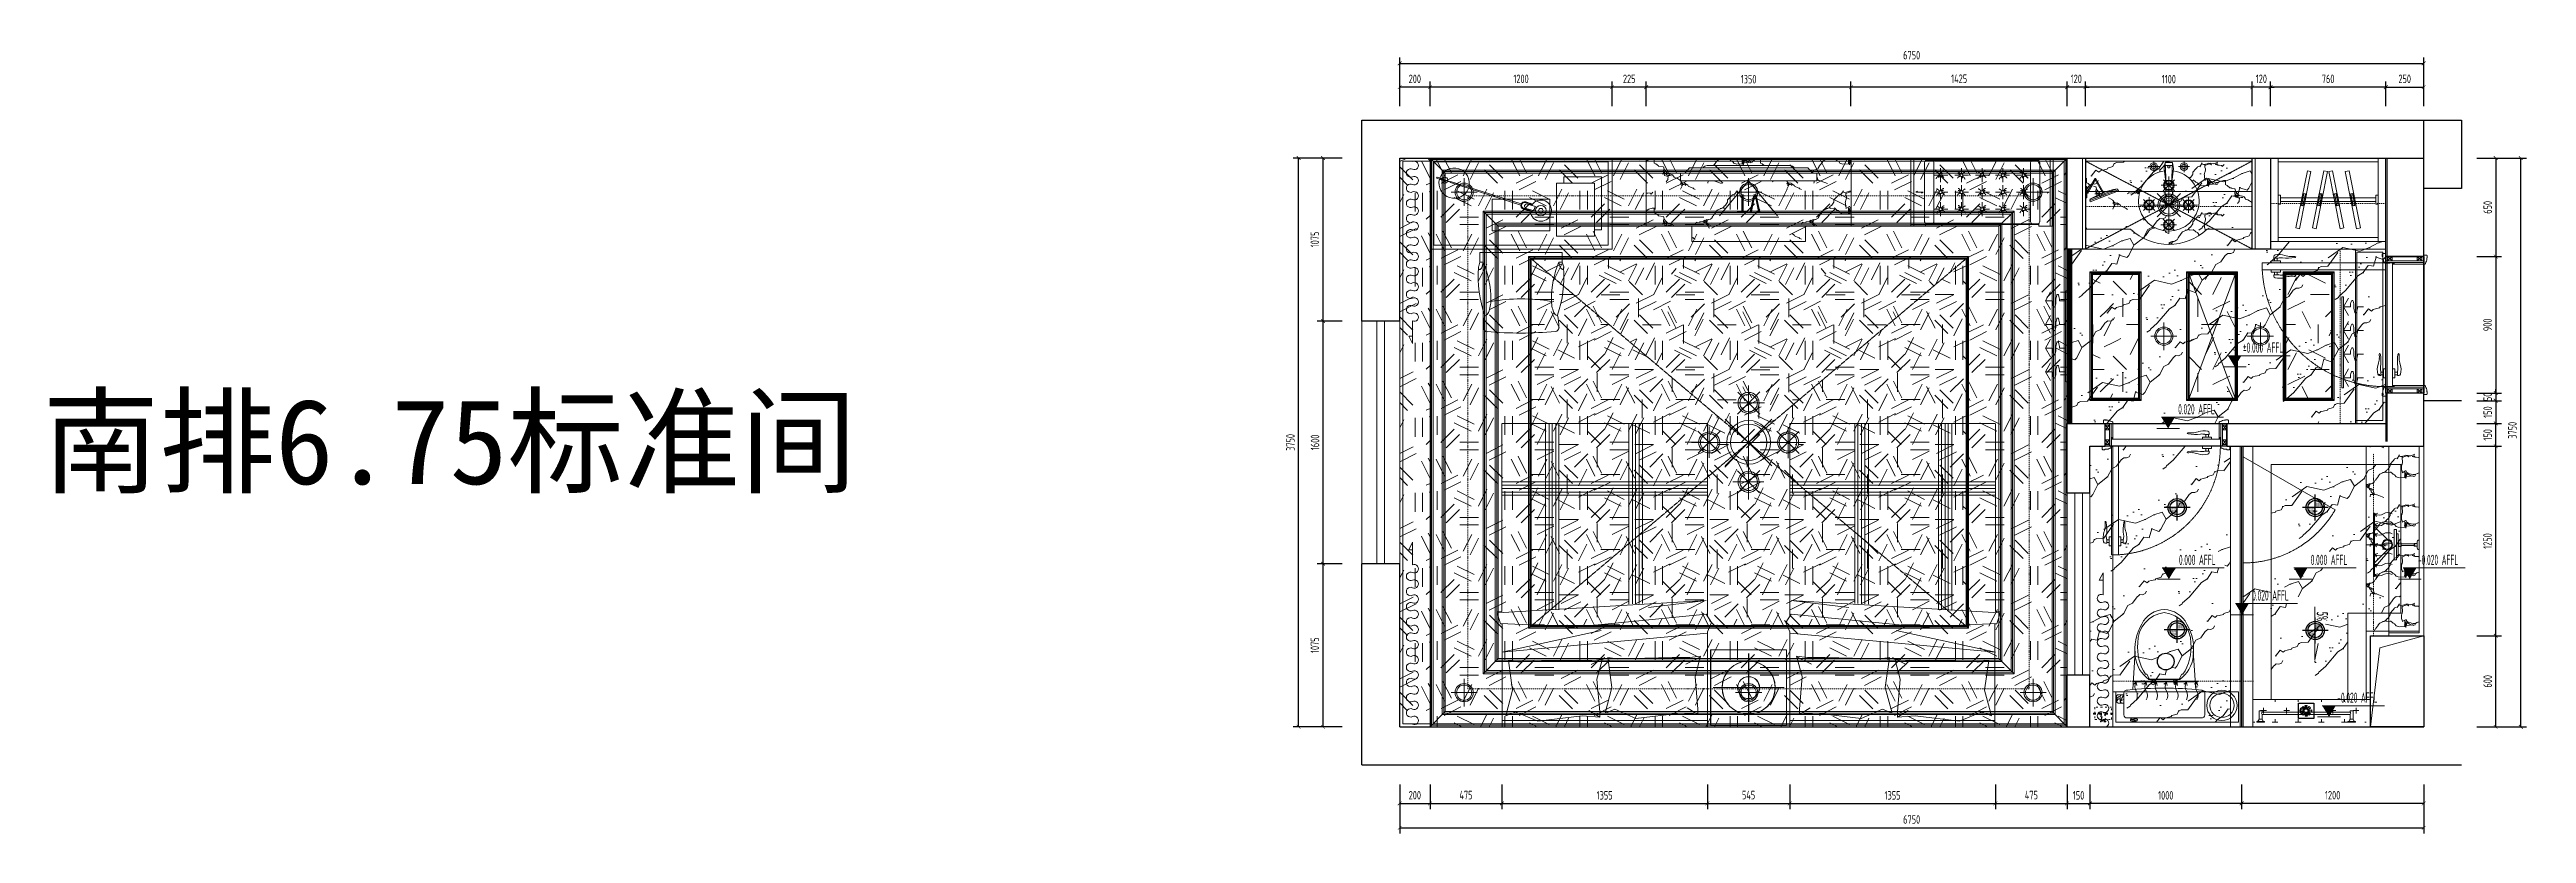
# Model space of a CAD drawing. Header units: millimetres. Extents: x 3162 to 221128, y -144913 to 11496.
# Drawn here: x 5846 to 22174, y -34349 to -29181 of the extents above; entities that cross this region are included whole.
import ezdxf
from ezdxf.enums import TextEntityAlignment as Align

# ---------------------------------------------------------------- set-up
doc = ezdxf.new("R2010")
doc.units = ezdxf.units.MM
doc.header["$LTSCALE"] = 10
for name, pattern in [('ACAD_ISO03W100', [30, 12, -18]), ('DASH', [8.89, 6.35, -2.54]), ('DASHDOT2', [12.7, 6.35, -3.175, 0, -3.175]), ('DASHED2', [0.375, 0.25, -0.125]), ('DOTE', [61.468, 50.8, -5.08, 0.508, -5.08]), ('HIDDEN', [9.525, 6.35, -3.175])]:
    doc.linetypes.add(name, pattern=pattern)
doc.layers.get('Defpoints').update_dxf_attribs({"color": 250})
for name, color, linetype, lineweight in [('FC-Doorsill【门槛线】', 8, 'Continuous', 0), ('FC-Material【地坪分割线】', 138, 'Continuous', 0), ('FF-Complete【墙体完成线】', 6, 'Continuous', 0), ('FF-Curtain【平面窗帘】', 32, 'Continuous', 0), ('FF-Door【门】', 51, 'Continuous', 0), ('FF-FIXT【洁具】', 31, 'Continuous', 0), ('FF-MT【门套】', 20, 'Continuous', 0), ('FF-Text【平面文字】', 2, 'Continuous', 0), ('FF-Win【窗】', 132, 'Continuous', 0), ('FF-【活动成品家具】', 51, 'Continuous', 0), ('Fine【细线】', 250, 'Continuous', 0), ('RC-dimensions', 44, 'Continuous', 0), ('RC-Lamplight【灯带】', 205, 'DASHDOT2', 0), ('RC-Lamps【天花灯具】', 2, 'Continuous', 0), ('RC-Modelling【天花造型】', 30, 'Continuous', 0)]:
    doc.layers.add(name, color=color, linetype=linetype, lineweight=lineweight)
for name, color, linetype in [('SYMBOL【符号】', 136, 'Continuous'), ('T★★05-天花灯具', 4, 'Continuous'), ('WALL_NEW【新建墙体】', 4, 'Continuous'), ('WALL【墙体】', 7, 'Continuous'), ('图层5', 251, 'Continuous'), ('屋面', 4, 'Continuous')]:
    doc.layers.add(name, color=color, linetype=linetype)
doc.styles.add('ROMANTIC', font='', dxfattribs={"bigfont": 'gbcbig.shx'})
doc.styles.add('尺寸标注', font='ARCHS.SHX', dxfattribs={"width": 0.8})
doc.styles.add('文字', font='')
doc.styles.add('标高', font='ARCHS.SHX', dxfattribs={"width": 0.5})
doc.styles.get('ROMANTIC').set_extended_font_data('STXihei')
doc.styles.get('文字').set_extended_font_data('SimSun')
doc.dimstyles.new('海龙1：25', dxfattribs={"dimscale": 25, "dimtxt": 2.25, "dimasz": 1, "dimexe": 1.5, "dimexo": 1, "dimgap": 1, "dimtad": 1, "dimdec": 0, "dimrnd": 5, "dimdsep": 46, "dimtxsty": '尺寸标注', "dimblk": 'ARCHTICK', "dimblk1": 'ARCHTICK', "dimblk2": 'ARCHTICK', "dimcen": 1, "dimclrd": 44, "dimclre": 44, "dimclrt": 2, "dimadec": 0, "dimazin": 0, "dimtfac": 1, "dimtdec": 0, "dimtix": 1, "dimtmove": 2, "dimatfit": 3, "dimldrblk": 'hl_arrow2', "dimfxl": 5, "dimfxlon": 1, "dimarcsym": 0})
pattern_1 = [(0, (-511843.14, -12481.3), (494.9747, 494.9747), [123.74367, -371.23102]), (0, (-511570.9, -12184.3), (494.9747, 494.9747), [123.74367, -371.23102]), (90, (-511793.64, -12308.06), (-494.9747, 494.9747), [123.74367, -371.23102]), (90, (-511595.65, -12134.8), (-494.9747, 494.9747), [123.74367, -371.23102]), (45, (-511744.14, -12134.82), (5e-14, 494.9747), [123.74367, -576.25626]), (135, (-511570.9, -12481.3), (-494.9747, 5e-14), [123.74367, -576.25626]), (26.56505, (-511719.4, -12332.8), (494.9747, -2e-06), [123.74367, -983.0534]), (26.56505, (-511496.66, -12085.32), (494.9747, -2e-06), [123.74367, -983.0534]), (63.43495, (-511496.66, -12481.3), (-2e-06, 494.9747), [123.74367, -983.0534]), (63.43495, (-511719.4, -12258.56), (-2e-06, 494.9747), [123.74367, -983.0534]), (63.43495, (-511546.15, -12382.3), (-2e-06, 494.9747), [123.74367, -983.0534]), (116.56505, (-511843.14, -12209.07), (2e-06, 494.9747), [123.74367, -983.0534]), (153.43495, (-511744.14, -12407.06), (-494.9747, -2e-06), [123.74367, -983.0534])]

msp = doc.modelspace()

# ---------------------------------------------------------------- texts
at = {"layer": 'FF-Text【平面文字】', "insert": (11167, -31483.5), "char_height": 562.5, "attachment_point": 3, "style": '文字'}
msp.add_mtext('南排6.75标准间', dxfattribs=at)

# ---------------------------------------------------------------- blocks, each defined once
blk = doc.blocks.new('hlw_3_1600_250')
for p, q in [((-0.5, 0.078125), (0.5, 0.078125)), ((-0.5, -0.078125), (0.5, -0.078125))]:
    blk.add_line(p, q)
at = {"linetype": 'HIDDEN', "ltscale": 15}
for p, q in [((-0.5, 0.015625), (0.5, 0.015625)), ((-0.5, -0.015625), (0.5, -0.015625))]:
    blk.add_line(p, q, dxfattribs=at)
blk = doc.blocks.new('1500平10100181')
at = {"ltscale": 300}
for p, q in [((-1271, 992), (-771, 992)), ((-1271, 492), (-1271, 992)), ((-771, 992), (-771, 492)), ((-749, 1000), (603, 1000)), ((-749, 1000), (-749, 374)), ((603, 1000), (603, 321)), ((603, 1000), (603, 346)), ((-771, 492), (-1271, 492)), ((-1271, 492), (-771, 492)), ((-749, 374), (-776, 312)), ((-776, 312), (-740, 258)), ((-749, 271), (-749, -1000)), ((639, 243), (606, 240)), ((606, 240), (606, -1000)), ((-749, -1000), (603, -1000)), ((603, -1000), (-749, -1000))]:
    blk.add_line(p, q, dxfattribs=at)
at = {"color": 8}
for p, q in [((-771, 492), (-771, 992)), ((-1021, 967), (-1021, 516)), ((-749, 958), (603, 958)), ((-686, 884), (-686, 920)), ((-686, 920), (-615, 875)), ((-686, 920), (-570, 911)), ((-668, 669), (-686, 884)), ((-570, 911), (-278, 946)), ((-278, 946), (-138, 884)), ((-138, 884), (-75, 911)), ((-75, 911), (-120, 741)), ((-39, 937), (32, 893)), ((-39, 937), (77, 928)), ((-39, 902), (-39, 937)), ((-21, 687), (-39, 902)), ((77, 928), (369, 964)), ((369, 964), (517, 902)), ((517, 902), (580, 928)), ((580, 928), (535, 759)), ((-1255, 742), (-787, 742)), ((-704, 535), (-668, 669)), ((-120, 741), (-93, 544)), ((-57, 552), (-21, 687)), ((535, 759), (562, 562)), ((-749, 383), (607, 508)), ((-633, 544), (-704, 535)), ((-606, 587), (-703, 538)), ((-516, 544), (-633, 544)), ((-156, 553), (-516, 544)), ((-93, 544), (-156, 553)), ((14, 562), (-94, 548)), ((17, 589), (-73, 544)), ((607, 508), (-48, 365)), ((131, 562), (14, 562)), ((561, 572), (131, 562)), ((486, 573), (486, 571)), ((562, 562), (486, 573)), ((-740, 258), (172, 347)), ((378, 329), (616, 320)), ((603, 346), (603, 321)), ((634, 249), (-740, 168)), ((-740, 168), (-361, 213)), ((-321, -1000), (-321, 187)), ((-300, -1000), (-300, 188)), ((-276, -1000), (-276, 189)), ((-255, -1000), (-255, 190)), ((-231, -1000), (-231, 191)), ((230, -1000), (230, 228)), ((251, -1000), (251, 229)), ((275, -1000), (275, 230)), ((295, -1000), (295, 231)), ((319, -1000), (319, 233)), ((603, 321), (616, 321)), ((616, 321), (639, 243)), ((-749, -526), (603, -526)), ((-749, -547), (603, -547)), ((-749, -571), (603, -571)), ((-749, -592), (603, -592)), ((-749, -616), (603, -616))]:
    blk.add_line(p, q, dxfattribs=at)
for radius in [175, 72.2]:
    blk.add_circle((-1021, 742), radius, dxfattribs=at)
blk = doc.blocks.new('_ArchTick')
at = {"color": 2, "linetype": 'ByBlock', "const_width": 0.15}
blk.add_lwpolyline([(-0.5, -0.5), (0.5, 0.5)], dxfattribs=at)
blk = doc.blocks.new('*D26')
at = {"layer": 'Defpoints', "color": 0, "transparency": 16777216}
for p in [(14241, -32571), (14541, -32571), (14541, -33646)]:
    blk.add_point(p, dxfattribs=at)
at = {"layer": 'RC-dimensions', "color": 44, "lineweight": -2, "transparency": 16777216}
for p, q in [((14366, -32571), (14203, -32571)), ((14241, -33646), (14241, -32571)), ((14366, -33646), (14203, -33646))]:
    blk.add_line(p, q, dxfattribs=at)
at = {"layer": 'RC-dimensions', "color": 44, "lineweight": -2, "transparency": 16777216, "xscale": 25, "yscale": 25, "zscale": 25}
for p, rotation in [((14241, -32571), 90), ((14241, -33646), 270)]:
    blk.add_blockref('_ArchTick', p, dxfattribs=dict(at, rotation=rotation))
at = {"layer": 'RC-dimensions', "color": 2, "transparency": 16777216, "insert": (14187, -33108), "char_height": 56.2, "attachment_point": 5, "rotation": 90, "style": '尺寸标注'}
blk.add_mtext('1075', dxfattribs=at)
blk = doc.blocks.new('hl_arrow2')
at = {"color": 2}
blk.add_line((-0.22, 0), (-1, 0), dxfattribs=at)
blk.add_lwpolyline([(-0.22, 0), (-0.86, -0.69), (-0.65, -0.86), (0, 0), (-0.65, 0.86), (-0.86, 0.69)], close=True, dxfattribs=at)
for points in [[(-0.86, 0.69), (-0.65, 0.86), (-0.22, 0), (0, 0)], [(-0.86, -0.69), (-0.65, -0.86), (-0.22, 0), (0, 0)]]:
    blk.add_solid(points, dxfattribs=at)
blk = doc.blocks.new('*D27')
at = {"layer": 'Defpoints', "color": 0, "transparency": 16777216}
for p in [(14080, -29896), (14380, -29896), (14380, -33646)]:
    blk.add_point(p, dxfattribs=at)
at = {"layer": 'RC-dimensions', "color": 44, "lineweight": -2, "transparency": 16777216}
for p, q in [((14205, -29896), (14043, -29896)), ((14080, -33646), (14080, -29896)), ((14205, -33646), (14043, -33646))]:
    blk.add_line(p, q, dxfattribs=at)
at = {"layer": 'RC-dimensions', "color": 44, "lineweight": -2, "transparency": 16777216, "xscale": 25, "yscale": 25, "zscale": 25}
for p, rotation in [((14080, -29896), 90), ((14080, -33646), 270)]:
    blk.add_blockref('_ArchTick', p, dxfattribs=dict(at, rotation=rotation))
at = {"layer": 'RC-dimensions', "color": 2, "transparency": 16777216, "insert": (14026, -31771), "char_height": 56.2, "attachment_point": 5, "rotation": 90, "style": '尺寸标注'}
blk.add_mtext('3750', dxfattribs=at)
blk = doc.blocks.new('tasklight')
at = {"color": 251}
for p, q in [((-25, 96), (440, 243)), ((-23, 89), (443, 235)), ((458, 270), (496, 282)), ((459, 266), (497, 278)), ((471, 227), (509, 239)), ((473, 223), (511, 235)), ((475, 265), (527, 282)), ((484, 237), (536, 253)), ((488, 282), (493, 284)), ((489, 280), (488, 282)), ((492, 271), (490, 275)), ((493, 282), (493, 284)), ((496, 272), (495, 277)), ((497, 278), (496, 282)), ((501, 242), (502, 237)), ((504, 230), (509, 232)), ((504, 232), (504, 230)), ((505, 243), (507, 239)), ((508, 234), (509, 232)), ((509, 239), (511, 235)), ((-116, 68), (-71, 82)), ((-113, 60), (-116, 68)), ((-113, 60), (-68, 74)), ((-96, 72), (-24, 94)), ((-95, 68), (-96, 72)), ((-95, 68), (-23, 91)), ((-72, 85), (-56, 90)), ((-71, 82), (-72, 85)), ((-56, 87), (-71, 82)), ((-71, 82), (-70, 80)), ((-69, 76), (-68, 74)), ((-67, 81), (-68, 83)), ((-58, 84), (-58, 86)), ((-56, 87), (-56, 90)), ((-23, 89), (-25, 96))]:
    blk.add_line(p, q, dxfattribs=at)
for radius in [35, 15]:
    blk.add_circle((572, 280), radius, dxfattribs=at)
for centre, radius, start, end in [((572, 280), 70, 209.8589, 185.1116), ((0, 100), 100, 19.7777, 195.1928), ((465, 246), 25, 107.4853, 287.4853), ((465, 246), 20, 107.4853, 287.4853), ((479, 251), 15, 107.4853, 287.4853), ((572, 280), 45, 178.014, 216.9565), ((0, 100), 100, 199.7777, 15.1928), ((-62, 80), 20, 209.0222, 185.9483)]:
    blk.add_arc(centre, radius, start, end, dxfattribs=at)
blk = doc.blocks.new('海龙_04090929')
at = {"color": 0, "linetype": 'ByBlock'}
for p, q in [((-279, -136, 0), (-271, -110, 0)), ((-271, -110, 0), (-271, -45, 0)), ((271, -45, 0), (-271, -45, 0)), ((-271, -110, 0), (-250, -109, 0)), ((-271, -110, 0), (-250, -109, 0)), ((-250, -109, 0), (-258, -144, 0)), ((-250, -109, 0), (-258, -144, 0)), ((250, -109, 0), (258, -144, 0)), ((271, -109, 0), (250, -109, 0)), ((250, -109, 0), (258, -144, 0)), ((271, -109, 0), (250, -109, 0)), ((271, -109, 0), (271, -45, 0)), ((279, -135, 0), (271, -109, 0))]:
    blk.add_line(p, q, dxfattribs=at)
at = {"ltscale": 500}
blk.add_lwpolyline([(600, 577), (600, -23), (-600, -23), (-600, 577)], close=True, dxfattribs=at)
at = {"color": 251}
for points in [[(575, 552), (575, 2), (-575, 2), (-575, 552)], [(484, 61), (234, 61), (234, 411), (484, 411)], [(-190, 305), (190, 305), (190, 98), (-190, 98)]]:
    blk.add_lwpolyline(points, close=True, dxfattribs=at)
blk.add_lwpolyline([(281, 411), (281, 454), (531, 454), (531, 104), (484, 104)], dxfattribs=at)
at = {"color": 0, "linetype": 'ByBlock'}
for centre, radius, start, end in [((490, -202, 0), 773, 175.8034, 199.5327), ((-255, -145, 0), 25.4, 158.9901, 180.625), ((-255, -145, 0), 25.4, 180.625, 200.6267), ((-255, -145, 0), 25.4, 180.625, 200.6267), ((-273, -152, 0), 6.35, 200.6267, 296.646), ((-273, -152, 0), 6.35, 200.6267, 296.646), ((-282, -135, 0), 25.4, 296.646, 338.2826), ((-282, -135, 0), 25.4, 296.646, 338.2826), ((-825, -356, 0), 626, 359.8413, 23.2355), ((-825, -356, 0), 626, 359.8413, 23.2355), ((826, -354, 0), 626, 156.949, 180.3432), ((826, -354, 0), 626, 156.949, 180.3432), ((-490, -204, 0), 773, 340.6518, 4.3811), ((282, -134, 0), 25.4, 201.9019, 243.5385), ((282, -134, 0), 25.4, 201.9019, 243.5385), ((273, -151, 0), 6.35, 243.5385, 339.5578), ((273, -151, 0), 6.35, 243.5385, 339.5578), ((256, -144, 0), 25.4, 359.5595, 21.1944), ((256, -144, 0), 25.4, 339.5578, 359.5595), ((256, -144, 0), 25.4, 339.5578, 359.5595), ((134, -546, 0), 382, 167.1139, 179.4864), ((-240, -435, 0), 25.4, 273.3566, 346.6742), ((-240, -435, 0), 25.4, 273.3566, 346.6742), ((-411, -361, 0), 212, 337.8885, 0.9101), ((-411, -361, 0), 212, 337.8885, 0.9101), ((2, -1560, 0), 1208, 80.5641, 99.6204), ((2, -1560, 0), 1208, 80.5641, 99.6204), ((412, -360, 0), 212, 179.2744, 202.296), ((412, -360, 0), 212, 179.2744, 202.296), ((241, -435, 0), 25.4, 193.5103, 266.8279), ((241, -435, 0), 25.4, 193.5103, 266.8279), ((-132, -546, 0), 382, 0.6981, 13.0706), ((-222, -543, 0), 25.4, 179.5077, 265.2204), ((-3, 2077, 0), 2654, 265.2204, 274.9641), ((224, -542, 0), 25.4, 274.9641, 0.6768)]:
    blk.add_arc(centre, radius, start, end, dxfattribs=at)
at = {"color": 251, "extrusion": (-2.3211e-12, 1.2757e-12, -1), "zscale": -1, "rotation": 180.1031689503806}
blk.add_blockref('tasklight', (441, 511, 0), dxfattribs=at)
blk = doc.blocks.new('*D28')
at = {"layer": 'Defpoints', "color": 0, "transparency": 16777216}
for p in [(14241, -29896), (14541, -29896), (14541, -30971)]:
    blk.add_point(p, dxfattribs=at)
at = {"layer": 'RC-dimensions', "color": 44, "lineweight": -2, "transparency": 16777216}
for p, q in [((14366, -29896), (14203, -29896)), ((14241, -30971), (14241, -29896)), ((14366, -30971), (14203, -30971))]:
    blk.add_line(p, q, dxfattribs=at)
at = {"layer": 'RC-dimensions', "color": 44, "lineweight": -2, "transparency": 16777216, "xscale": 25, "yscale": 25, "zscale": 25}
for p, rotation in [((14241, -29896), 90), ((14241, -30971), 270)]:
    blk.add_blockref('_ArchTick', p, dxfattribs=dict(at, rotation=rotation))
at = {"layer": 'RC-dimensions', "color": 2, "transparency": 16777216, "insert": (14187, -30433), "char_height": 56.2, "attachment_point": 5, "rotation": 90, "style": '尺寸标注'}
blk.add_mtext('1075', dxfattribs=at)
blk = doc.blocks.new('*D29')
at = {"layer": 'Defpoints', "color": 0, "transparency": 16777216}
for p in [(14241, -30971), (14541, -30971), (14541, -32571)]:
    blk.add_point(p, dxfattribs=at)
at = {"layer": 'RC-dimensions', "color": 44, "lineweight": -2, "transparency": 16777216}
for p, q in [((14366, -30971), (14203, -30971)), ((14241, -32571), (14241, -30971)), ((14366, -32571), (14203, -32571))]:
    blk.add_line(p, q, dxfattribs=at)
at = {"layer": 'RC-dimensions', "color": 44, "lineweight": -2, "transparency": 16777216, "xscale": 25, "yscale": 25, "zscale": 25}
for p, rotation in [((14241, -30971), 90), ((14241, -32571), 270)]:
    blk.add_blockref('_ArchTick', p, dxfattribs=dict(at, rotation=rotation))
at = {"layer": 'RC-dimensions', "color": 2, "transparency": 16777216, "insert": (14188, -31771), "char_height": 56.2, "attachment_point": 5, "rotation": 90, "style": '尺寸标注'}
blk.add_mtext('1600', dxfattribs=at)
blk = doc.blocks.new('*D30')
at = {"layer": 'Defpoints', "color": 0, "transparency": 16777216}
for p in [(21496, -29272), (21496, -29476), (14746, -29632)]:
    blk.add_point(p, dxfattribs=at)
at = {"layer": 'RC-dimensions', "color": 44, "lineweight": -2, "transparency": 16777216}
for p, q in [((14746, -29397), (14746, -29234)), ((14746, -29272), (21496, -29272)), ((21496, -29397), (21496, -29234))]:
    blk.add_line(p, q, dxfattribs=at)
at = {"layer": 'RC-dimensions', "color": 44, "lineweight": -2, "transparency": 16777216, "xscale": 25, "yscale": 25, "zscale": 25, "rotation": 180}
blk.add_blockref('_ArchTick', (14746, -29272), dxfattribs=at)
at = {"layer": 'RC-dimensions', "color": 44, "lineweight": -2, "transparency": 16777216, "xscale": 25, "yscale": 25, "zscale": 25}
blk.add_blockref('_ArchTick', (21496, -29272), dxfattribs=at)
at = {"layer": 'RC-dimensions', "color": 2, "transparency": 16777216, "insert": (18121, -29218), "char_height": 56.2, "attachment_point": 5, "style": '尺寸标注'}
blk.add_mtext('6750', dxfattribs=at)
blk = doc.blocks.new('*D31')
at = {"layer": 'Defpoints', "color": 0, "transparency": 16777216}
for p in [(14746, -34012), (21496, -34026), (21496, -34312)]:
    blk.add_point(p, dxfattribs=at)
at = {"layer": 'RC-dimensions', "color": 44, "lineweight": -2, "transparency": 16777216}
for p, q in [((14746, -34187), (14746, -34349)), ((21496, -34187), (21496, -34349)), ((14746, -34312), (21496, -34312))]:
    blk.add_line(p, q, dxfattribs=at)
at = {"layer": 'RC-dimensions', "color": 44, "lineweight": -2, "transparency": 16777216, "xscale": 25, "yscale": 25, "zscale": 25, "rotation": 180}
blk.add_blockref('_ArchTick', (14746, -34312), dxfattribs=at)
at = {"layer": 'RC-dimensions', "color": 44, "lineweight": -2, "transparency": 16777216, "xscale": 25, "yscale": 25, "zscale": 25}
blk.add_blockref('_ArchTick', (21496, -34312), dxfattribs=at)
at = {"layer": 'RC-dimensions', "color": 2, "transparency": 16777216, "insert": (18121, -34257), "char_height": 56.2, "attachment_point": 5, "style": '尺寸标注'}
blk.add_mtext('6750', dxfattribs=at)
blk = doc.blocks.new('*D32')
at = {"layer": 'Defpoints', "color": 0, "transparency": 16777216}
for p in [(21671, -33046), (21971, -33046), (21671, -33646)]:
    blk.add_point(p, dxfattribs=at)
at = {"layer": 'RC-dimensions', "color": 44, "lineweight": -2, "transparency": 16777216}
for p, q in [((21846, -33046), (22009, -33046)), ((21971, -33646), (21971, -33046)), ((21846, -33646), (22009, -33646))]:
    blk.add_line(p, q, dxfattribs=at)
at = {"layer": 'RC-dimensions', "color": 44, "lineweight": -2, "transparency": 16777216, "xscale": 25, "yscale": 25, "zscale": 25}
for p, rotation in [((21971, -33046), 90), ((21971, -33646), 270)]:
    blk.add_blockref('_ArchTick', p, dxfattribs=dict(at, rotation=rotation))
at = {"layer": 'RC-dimensions', "color": 2, "transparency": 16777216, "insert": (21918, -33346), "char_height": 56.2, "attachment_point": 5, "rotation": 90, "style": '尺寸标注'}
blk.add_mtext('600', dxfattribs=at)
blk = doc.blocks.new('*D33')
at = {"layer": 'Defpoints', "color": 0, "transparency": 16777216}
for p in [(21671, -31796), (21971, -31796), (21671, -33046)]:
    blk.add_point(p, dxfattribs=at)
at = {"layer": 'RC-dimensions', "color": 44, "lineweight": -2, "transparency": 16777216}
for p, q in [((21846, -31796), (22009, -31796)), ((21971, -33046), (21971, -31796)), ((21846, -33046), (22009, -33046))]:
    blk.add_line(p, q, dxfattribs=at)
at = {"layer": 'RC-dimensions', "color": 44, "lineweight": -2, "transparency": 16777216, "xscale": 25, "yscale": 25, "zscale": 25}
for p, rotation in [((21971, -31796), 90), ((21971, -33046), 270)]:
    blk.add_blockref('_ArchTick', p, dxfattribs=dict(at, rotation=rotation))
at = {"layer": 'RC-dimensions', "color": 2, "transparency": 16777216, "insert": (21917, -32421), "char_height": 56.2, "attachment_point": 5, "rotation": 90, "style": '尺寸标注'}
blk.add_mtext('1250', dxfattribs=at)
blk = doc.blocks.new('*D34')
at = {"layer": 'Defpoints', "color": 0, "transparency": 16777216}
for p in [(21846, -29896), (22136, -29896), (21846, -33646)]:
    blk.add_point(p, dxfattribs=at)
at = {"layer": 'RC-dimensions', "color": 44, "lineweight": -2, "transparency": 16777216}
for p, q in [((22011, -29896), (22174, -29896)), ((22136, -33646), (22136, -29896)), ((22011, -33646), (22174, -33646))]:
    blk.add_line(p, q, dxfattribs=at)
at = {"layer": 'RC-dimensions', "color": 44, "lineweight": -2, "transparency": 16777216, "xscale": 25, "yscale": 25, "zscale": 25}
for p, rotation in [((22136, -29896), 90), ((22136, -33646), 270)]:
    blk.add_blockref('_ArchTick', p, dxfattribs=dict(at, rotation=rotation))
at = {"layer": 'RC-dimensions', "color": 2, "transparency": 16777216, "insert": (22081, -31691), "char_height": 56.2, "attachment_point": 5, "rotation": 90, "style": '尺寸标注'}
blk.add_mtext('3750', dxfattribs=at)
blk = doc.blocks.new('*D35')
at = {"layer": 'Defpoints', "color": 0, "transparency": 16777216}
for p in [(14746, -33851), (14946, -33851), (14946, -34151)]:
    blk.add_point(p, dxfattribs=at)
at = {"layer": 'RC-dimensions', "color": 44, "lineweight": -2, "transparency": 16777216}
for p, q in [((14746, -34026), (14746, -34189)), ((14946, -34026), (14946, -34189)), ((14746, -34151), (14946, -34151))]:
    blk.add_line(p, q, dxfattribs=at)
at = {"layer": 'RC-dimensions', "color": 44, "lineweight": -2, "transparency": 16777216, "xscale": 25, "yscale": 25, "zscale": 25, "rotation": 180}
blk.add_blockref('_ArchTick', (14746, -34151), dxfattribs=at)
at = {"layer": 'RC-dimensions', "color": 44, "lineweight": -2, "transparency": 16777216, "xscale": 25, "yscale": 25, "zscale": 25}
blk.add_blockref('_ArchTick', (14946, -34151), dxfattribs=at)
at = {"layer": 'RC-dimensions', "color": 2, "transparency": 16777216, "insert": (14846, -34097), "char_height": 56.2, "attachment_point": 5, "style": '尺寸标注'}
blk.add_mtext('200', dxfattribs=at)
blk = doc.blocks.new('马桶平面15')
at = {"color": 251}
for p, q in [((-164, 735), (-188, 735)), ((-182, 735), (-182, 743)), ((-176, 735), (-176, 743)), ((-169, 743), (-169, 735))]:
    blk.add_line(p, q, dxfattribs=at)
for points in [[(24, 519, -0.023855), (-217, 531, -0.42765), (-243, 555), (-243, 695, -0.382307), (-220, 715), (24, 715), (269, 715, -0.382307), (291, 695), (291, 555, -0.42765), (265, 531, -0.023855)], [(24, 0, -0.272339), (-125, 96, -0.163159), (-167, 310, -0.20934), (-78, 461), (24, 461), (127, 461, -0.20934), (215, 310, -0.163159), (173, 96, -0.272339)]]:
    blk.add_lwpolyline(points, format="xyb", close=True)
for points in [[(-171, 715, 0.288575), (-153, 725, 0.464141), (-159, 735), (-164, 735), (-164, 743), (-188, 743), (-188, 743), (-188, 735), (-193, 735, 0.464141), (-199, 725, 0.288575), (-181, 715)], [(-62, 463), (-62, 484, -1), (-38, 484), (-38, 481)], [(110, 463), (110, 484, 1), (86, 484), (86, 481)], [(27, 460), (122, 460), (139, 427), (147, 427, -0.17108), (199, 221, -0.383832), (24, 21, -0.383832), (-151, 221, -0.17108), (-99, 427), (-90, 427), (-74, 460), (122, 460)]]:
    blk.add_lwpolyline(points, format="xyb", dxfattribs=at)
for points in [[(-243, 617), (-243, 562), (-280, 562, -0.414214), (-290, 572), (-290, 607, -0.414214), (-280, 617)], [(-243, 617), (-243, 562), (-256, 562, -0.414214), (-266, 572), (-266, 607, -0.414214), (-256, 617)], [(-54, 476), (-54, 470, 0.414214), (-49, 465), (-39, 465, 0.58538), (-38, 470), (-38, 476, 0.58538), (-39, 481), (-49, 481, 0.414214)], [(103, 476), (103, 470, -0.414214), (98, 465), (87, 465, -0.58538), (87, 470), (87, 476, -0.58538), (87, 481), (98, 481, -0.414214)]]:
    blk.add_lwpolyline(points, format="xyb", close=True, dxfattribs=at)
for points in [[(-184, 528), (-167, 276)], [(233, 528), (215, 276)]]:
    blk.add_lwpolyline(points)
for centre, radius, start, end in [((-185, 756), 31.4, 242.8818, 319.142), ((-174, 774), 53.1, 240.7977, 292.8926), ((-263, 600), 28.1, 165.5916, 262.7603), ((-268, 612), 22.8, 193.4235, 273.8412), ((-232, 638), 46.4, 221.9148, 256.4413), ((181, 814), 493, 204.8643, 210.765)]:
    blk.add_arc(centre, radius, start, end, dxfattribs=at)
blk = doc.blocks.new('花洒平面')
at = {"color": 8}
for p, q in [((0, 208), (0, 346)), ((-23, 198), (-123, 298)), ((23, 198), (123, 298)), ((100, 150), (-100, 150)), ((11, 121), (-11, 121)), ((10, 139), (-10, 139)), ((10, 133), (-9, 133)), ((-9, 12), (8, 12)), ((8, 138), (-8, 138)), ((-7, 32), (6, 32)), ((6, 119), (-6, 119))]:
    blk.add_line(p, q, dxfattribs=at)
blk.add_lwpolyline([(11, 131, 0.992115), (11, 133), (10, 133, 0.130917), (8, 138), (10, 138, 0.413995), (10, 139), (71, 139), (71, 150), (100, 150), (100, 165), (-100, 165), (-100, 150), (-71, 150), (-71, 139), (-10, 139, 0.413995), (-9, 138), (-8, 138, 0.130917), (-9, 133), (-11, 133, 0.992115), (-11, 131, 0.003958), (-11, 131, 0.080962), (-11, 121, 1), (-11, 119), (-6, 119), (-6, 32), (-7, 32, 0.414214), (-9, 30), (-9, 12), (-21, 12, 0.261972), (-31, 7), (-31, 0), (31, 0), (31, 7, 0.261972), (21, 12), (8, 12), (8, 30, 0.414214), (6, 32), (6, 32), (6, 119), (11, 119, 1), (11, 121, 0.080962), (11, 131)], format="xyb")
blk.add_lwpolyline([(8, 30, -0.375464), (3, 29, 0.238002), (-3, 29, -0.375464), (-9, 30)], format="xyb", dxfattribs=at)
for radius in [35, 30]:
    blk.add_circle((0, 210), radius, dxfattribs=at)
blk = doc.blocks.new('DOORBLK101')
blk.add_line((-0.5, 0), (0, 0.866))
at = {"color": 8, "linetype": 'HIDDEN', "ltscale": 10}
blk.add_arc((-0.5, 0), 1, 0, 60, dxfattribs=at)
blk = doc.blocks.new('*D36')
at = {"layer": 'Defpoints', "color": 0, "transparency": 16777216}
for p in [(19146, -33851), (19296, -33851), (19296, -34151)]:
    blk.add_point(p, dxfattribs=at)
at = {"layer": 'RC-dimensions', "color": 44, "lineweight": -2, "transparency": 16777216}
for p, q in [((19146, -34026), (19146, -34189)), ((19296, -34026), (19296, -34189)), ((19146, -34151), (19296, -34151))]:
    blk.add_line(p, q, dxfattribs=at)
at = {"layer": 'RC-dimensions', "color": 44, "lineweight": -2, "transparency": 16777216, "xscale": 25, "yscale": 25, "zscale": 25, "rotation": 180}
blk.add_blockref('_ArchTick', (19146, -34151), dxfattribs=at)
at = {"layer": 'RC-dimensions', "color": 44, "lineweight": -2, "transparency": 16777216, "xscale": 25, "yscale": 25, "zscale": 25}
blk.add_blockref('_ArchTick', (19296, -34151), dxfattribs=at)
at = {"layer": 'RC-dimensions', "color": 2, "transparency": 16777216, "insert": (19221, -34098), "char_height": 56.2, "attachment_point": 5, "style": '尺寸标注'}
blk.add_mtext('150', dxfattribs=at)
blk = doc.blocks.new('*D37')
at = {"layer": 'Defpoints', "color": 0, "transparency": 16777216}
for p in [(21671, -31646), (21971, -31646), (21671, -31796)]:
    blk.add_point(p, dxfattribs=at)
at = {"layer": 'RC-dimensions', "color": 44, "lineweight": -2, "transparency": 16777216}
for p, q in [((21846, -31646), (22009, -31646)), ((21971, -31796), (21971, -31646)), ((21846, -31796), (22009, -31796))]:
    blk.add_line(p, q, dxfattribs=at)
at = {"layer": 'RC-dimensions', "color": 44, "lineweight": -2, "transparency": 16777216, "xscale": 25, "yscale": 25, "zscale": 25}
for p, rotation in [((21971, -31646), 90), ((21971, -31796), 270)]:
    blk.add_blockref('_ArchTick', p, dxfattribs=dict(at, rotation=rotation))
at = {"layer": 'RC-dimensions', "color": 2, "transparency": 16777216, "insert": (21918, -31721), "char_height": 56.2, "attachment_point": 5, "rotation": 90, "style": '尺寸标注'}
blk.add_mtext('150', dxfattribs=at)
blk = doc.blocks.new('*D38')
at = {"layer": 'Defpoints', "color": 0, "transparency": 16777216}
for p in [(20486, -29429), (20486, -29632), (21246, -29632)]:
    blk.add_point(p, dxfattribs=at)
at = {"layer": 'RC-dimensions', "color": 44, "lineweight": -2, "transparency": 16777216}
for p, q in [((20486, -29554), (20486, -29391)), ((21246, -29429), (20486, -29429)), ((21246, -29554), (21246, -29391))]:
    blk.add_line(p, q, dxfattribs=at)
at = {"layer": 'RC-dimensions', "color": 44, "lineweight": -2, "transparency": 16777216, "xscale": 25, "yscale": 25, "zscale": 25, "rotation": 180}
blk.add_blockref('_ArchTick', (20486, -29429), dxfattribs=at)
at = {"layer": 'RC-dimensions', "color": 44, "lineweight": -2, "transparency": 16777216, "xscale": 25, "yscale": 25, "zscale": 25}
blk.add_blockref('_ArchTick', (21246, -29429), dxfattribs=at)
at = {"layer": 'RC-dimensions', "color": 2, "transparency": 16777216, "insert": (20866, -29374), "char_height": 56.2, "attachment_point": 5, "style": '尺寸标注'}
blk.add_mtext('760', dxfattribs=at)
blk = doc.blocks.new('*D39')
at = {"layer": 'Defpoints', "color": 0, "transparency": 16777216}
for p in [(14946, -33851), (15420, -33851), (15420, -34151)]:
    blk.add_point(p, dxfattribs=at)
at = {"layer": 'RC-dimensions', "color": 44, "lineweight": -2, "transparency": 16777216}
for p, q in [((14946, -34026), (14946, -34189)), ((15420, -34026), (15420, -34189)), ((14946, -34151), (15420, -34151))]:
    blk.add_line(p, q, dxfattribs=at)
at = {"layer": 'RC-dimensions', "color": 44, "lineweight": -2, "transparency": 16777216, "xscale": 25, "yscale": 25, "zscale": 25, "rotation": 180}
blk.add_blockref('_ArchTick', (14946, -34151), dxfattribs=at)
at = {"layer": 'RC-dimensions', "color": 44, "lineweight": -2, "transparency": 16777216, "xscale": 25, "yscale": 25, "zscale": 25}
blk.add_blockref('_ArchTick', (15420, -34151), dxfattribs=at)
at = {"layer": 'RC-dimensions', "color": 2, "transparency": 16777216, "insert": (15183, -34096), "char_height": 56.2, "attachment_point": 5, "style": '尺寸标注'}
blk.add_mtext('475', dxfattribs=at)
blk = doc.blocks.new('贵妃椅22')
for p, q in [((100, 0), (100, 600)), ((100, 600), (229, 600)), ((127, 600), (127, 0)), ((229, 600), (229, 585)), ((229, 585), (229, 585)), ((229, 585), (825, 585)), ((229, 585), (229, 576)), ((234, 579), (288, 579)), ((245, 579), (825, 579)), ((1224, 585), (825, 585)), ((1165, 579), (825, 579)), ((1218, 579), (1165, 579)), ((1350, 600), (1224, 600)), ((1224, 585), (1224, 600)), ((1224, 585), (1224, 585)), ((1224, 585), (1224, 576)), ((1323, 600), (1323, 0)), ((1350, 0), (1350, 600)), ((243, 15), (825, 15)), ((245, 21), (825, 21)), ((1165, 21), (825, 21)), ((1224, 15), (825, 15)), ((1218, 21), (1165, 21)), ((1224, 24), (1224, 15)), ((1224, 15), (1224, 0)), ((100, 0), (229, 0)), ((1350, 0), (1224, 0))]:
    blk.add_line(p, q)
at = {"color": 8, "ltscale": 150}
for p, q in [((221, 39), (221, 561)), ((301, 39), (301, 561)), ((1152, 39), (1152, 561)), ((1232, 39), (1232, 561)), ((159, 307), (143, 299)), ((143, 299), (208, 299)), ((208, 299), (192, 290)), ((1256, 307), (1240, 299)), ((1240, 299), (1315, 299)), ((1315, 299), (1299, 290))]:
    blk.add_line(p, q, dxfattribs=at)
at = {"color": 8, "linetype": 'HIDDEN', "ltscale": 150}
for p, q in [((349, 450), (305, 450)), ((361, 462), (361, 510)), ((361, 437), (361, 389)), ((374, 450), (425, 450)), ((531, 450), (485, 450)), ((544, 462), (544, 510)), ((544, 437), (544, 389)), ((556, 450), (607, 450)), ((714, 450), (667, 450)), ((726, 462), (726, 510)), ((726, 437), (726, 389)), ((739, 450), (790, 450)), ((896, 450), (845, 450)), ((909, 462), (909, 510)), ((909, 437), (909, 389)), ((921, 450), (968, 450)), ((1079, 450), (1028, 450)), ((1091, 462), (1091, 510)), ((1091, 437), (1091, 389)), ((1104, 450), (1148, 450)), ((349, 300), (305, 300)), ((361, 312), (361, 361)), ((361, 287), (361, 239)), ((374, 300), (425, 300)), ((531, 300), (485, 300)), ((544, 312), (544, 361)), ((544, 287), (544, 239)), ((556, 300), (607, 300)), ((714, 300), (667, 300)), ((726, 312), (726, 361)), ((726, 287), (726, 239)), ((739, 300), (790, 300)), ((896, 300), (845, 300)), ((909, 312), (909, 361)), ((909, 287), (909, 239)), ((921, 300), (968, 300)), ((1079, 300), (1028, 300)), ((1091, 312), (1091, 361)), ((1091, 287), (1091, 239)), ((1104, 300), (1148, 300)), ((349, 150), (305, 150)), ((361, 163), (361, 211)), ((361, 138), (361, 90)), ((374, 150), (425, 150)), ((531, 150), (485, 150)), ((544, 163), (544, 211)), ((544, 138), (544, 90)), ((556, 150), (607, 150)), ((714, 150), (667, 150)), ((725, 138), (725, 90)), ((726, 163), (726, 211)), ((739, 150), (790, 150)), ((896, 150), (845, 150)), ((909, 163), (909, 211)), ((909, 138), (909, 90)), ((921, 150), (968, 150)), ((1079, 150), (1028, 150)), ((1091, 163), (1091, 211)), ((1091, 138), (1091, 90)), ((1104, 150), (1148, 150))]:
    blk.add_line(p, q, dxfattribs=at)
at = {"linetype": 'HIDDEN', "ltscale": 150}
for p, q in [((229, 24), (229, 15)), ((243, 15), (229, 15)), ((229, 15), (229, 0)), ((234, 21), (288, 21))]:
    blk.add_line(p, q, dxfattribs=at)
for points in [[(234, 585), (234, 585), (288, 585)], [(1218, 585), (1218, 585), (1165, 585)], [(1165, 15), (1165, 15), (1218, 15)]]:
    blk.add_lwpolyline(points)
blk.add_lwpolyline([(288, 15), (288, 15), (234, 15)], dxfattribs=at)
at = {"color": 8, "linetype": 'HIDDEN', "ltscale": 150}
for centre in [(361, 450), (544, 450), (726, 450), (909, 450), (1091, 450), (361, 300), (544, 300), (726, 300), (909, 300), (1091, 300), (361, 150), (544, 150), (726, 150), (909, 150), (1091, 150)]:
    blk.add_circle(centre, 12.5, dxfattribs=at)
at = {"color": 8, "ltscale": 150}
for centre, start, end in [((241, 560), 110.2225, 178.8395), ((281, 560), 1.1605, 69.7775), ((1172, 560), 110.2225, 178.8395), ((1211, 560), 1.1605, 69.7775), ((1172, 40), 181.1605, 249.7775), ((1211, 40), 290.2225, 358.8395)]:
    blk.add_arc(centre, 20.1, start, end, dxfattribs=at)
for centre, radius, start, end in [((235, 582), 3.24, 111.9991, 248.0009), ((287, 582), 3.03, 278.6164, 81.3836), ((1165, 582), 3.03, 98.6164, 261.3836), ((1217, 582), 3.24, 291.9991, 68.0009), ((1217, 18), 3.38, 297.5622, 62.4378)]:
    blk.add_arc(centre, radius, start, end)
at = {"color": 8, "linetype": 'HIDDEN', "ltscale": 150}
for centre, radius, start, end in [((364, 403), 44.6, 109.3862, 160.2225), ((293, 411), 75.5, 38.7826, 66.1947), ((364, 427), 19.7, 131.0371, 180.2276), ((390, 459), 25.2, 96.8606, 173.3873), ((391, 436), 32.3, 100.3351, 132.5443), ((362, 413), 31.4, 26.9285, 71.7471), ((537, 408), 31.4, 101.2702, 153.0715), ((509, 454), 25.2, 6.6127, 83.1394), ((508, 431), 32.3, 45.2011, 79.6649), ((534, 422), 20.2, 0.0573, 44.8765), ((591, 431), 47.7, 110.1645, 149.5653), ((534, 398), 44.6, 19.79, 67.6956), ((729, 403), 44.4, 108.8945, 160.2612), ((665, 424), 60.6, 33.1364, 67.7212), ((729, 427), 19.6, 130.1019, 180.3339), ((755, 459), 25.2, 96.8606, 173.3873), ((755, 436), 32.3, 100.3351, 132.3103), ((731, 412), 31.4, 26.9285, 78.7298), ((918, 398), 44.6, 112.3044, 160.21), ((861, 431), 47.7, 30.4347, 69.8355), ((919, 422), 20.2, 135.1235, 179.9427), ((944, 454), 25.2, 96.8606, 173.3873), ((945, 431), 32.3, 100.3351, 134.7989), ((916, 408), 31.4, 26.9285, 78.7298), ((1099, 400), 44.6, 112.3044, 160.21), ((1042, 432), 47.7, 33.0642, 69.8355), ((1100, 424), 20.2, 135.1235, 179.9427), ((1093, 407), 35.9, 28.5639, 77.2041), ((1126, 433), 32.3, 100.3351, 134.7989), ((367, 252), 44.6, 112.3044, 160.21), ((310, 284), 47.7, 30.4347, 69.8355), ((368, 276), 20.2, 135.1235, 179.9427), ((393, 308), 25.2, 96.8606, 173.3873), ((393, 285), 32.3, 100.3351, 134.7989), ((365, 262), 31.4, 26.9285, 78.7298), ((539, 261), 31.4, 101.2702, 153.0715), ((511, 307), 25.2, 6.6127, 83.1394), ((510, 284), 32.3, 45.2011, 79.6649), ((536, 275), 20.2, 0.0573, 44.8765), ((593, 283), 47.7, 110.1645, 149.5653), ((536, 251), 44.6, 19.79, 67.6956), ((733, 252), 44.6, 112.3044, 160.21), ((676, 284), 47.7, 30.4347, 69.8355), ((733, 276), 20.2, 135.1235, 179.9427), ((758, 307), 25.2, 96.8606, 173.3873), ((759, 284), 32.3, 100.3351, 134.7989), ((730, 262), 31.4, 26.9285, 78.7298), ((916, 251), 44.6, 112.3044, 160.21), ((859, 283), 47.7, 30.4347, 69.8355), ((917, 275), 20.2, 135.1235, 179.9427), ((942, 307), 25.2, 96.8606, 173.3873), ((942, 284), 32.3, 100.3351, 134.7989), ((913, 261), 31.4, 26.9285, 78.7298), ((1087, 262), 31.4, 101.2702, 153.0715), ((1059, 307), 25.2, 6.6127, 83.1394), ((1058, 284), 32.3, 45.2011, 79.6649), ((1084, 276), 20.2, 0.0573, 44.8765), ((1142, 284), 47.7, 110.1645, 149.5653), ((1085, 252), 44.6, 19.79, 67.6956), ((241, 40), 20.1, 181.1605, 249.7775), ((281, 40), 20.1, 290.2225, 358.8395), ((371, 100), 44.6, 112.3044, 160.21), ((296, 101), 82.6, 44.6784, 65.6546), ((367, 124), 16.1, 119.5243, 182.9039), ((396, 155), 25.2, 96.8606, 173.3873), ((361, 104), 40.3, 29.8041, 75.717), ((397, 132), 32.3, 100.3351, 134.7989), ((539, 112), 31.4, 101.2702, 153.0715), ((511, 158), 25.2, 6.6127, 83.1394), ((510, 135), 32.3, 45.2011, 79.6649), ((536, 126), 20.2, 0.0573, 44.8765), ((594, 134), 47.7, 110.1645, 149.5653), ((537, 102), 44.6, 19.79, 67.6956), ((735, 100), 44.6, 112.9635, 160.21), ((678, 132), 47.7, 34.4668, 69.8355), ((736, 124), 20.2, 135.1235, 179.9427), ((761, 156), 25.2, 96.8606, 173.3873), ((727, 105), 38.5, 29.3365, 76.332), ((761, 133), 32.3, 100.3351, 134.7989), ((916, 102), 44.6, 112.3044, 160.21), ((859, 134), 47.7, 30.4347, 69.8355), ((916, 126), 20.2, 135.1235, 179.9427), ((941, 158), 25.2, 96.8606, 173.3873), ((942, 135), 32.3, 100.3351, 134.7989), ((913, 112), 31.4, 26.9285, 78.7298), ((1100, 102), 44.6, 114.1123, 160.21), ((1044, 137), 44.5, 30.4146, 70.5571), ((1099, 126), 18.8, 134.7158, 180.8182), ((1125, 158), 25.2, 96.8606, 173.3873), ((1098, 113), 30.1, 26.3241, 84.5443), ((1127, 131), 36.2, 101.2816, 134.234)]:
    blk.add_arc(centre, radius, start, end, dxfattribs=at)
at = {"linetype": 'HIDDEN', "ltscale": 150}
for centre, radius, start, end in [((236, 18), 3.38, 117.5622, 242.4378), ((287, 18), 3.04, 279.6337, 80.3663), ((1165, 18), 3.04, 99.6337, 260.3663)]:
    blk.add_arc(centre, radius, start, end, dxfattribs=at)
blk = doc.blocks.new('*D52')
at = {"layer": 'Defpoints', "color": 0, "transparency": 16777216}
for p in [(21671, -30546), (21671, -31446), (21971, -31446)]:
    blk.add_point(p, dxfattribs=at)
at = {"layer": 'RC-dimensions', "color": 44, "lineweight": -2, "transparency": 16777216}
for p, q in [((21846, -30546), (22009, -30546)), ((21971, -30546), (21971, -31446)), ((21846, -31446), (22009, -31446))]:
    blk.add_line(p, q, dxfattribs=at)
at = {"layer": 'RC-dimensions', "color": 44, "lineweight": -2, "transparency": 16777216, "xscale": 25, "yscale": 25, "zscale": 25}
for p, rotation in [((21971, -30546), 90), ((21971, -31446), 270)]:
    blk.add_blockref('_ArchTick', p, dxfattribs=dict(at, rotation=rotation))
at = {"layer": 'RC-dimensions', "color": 2, "transparency": 16777216, "insert": (21917, -30996), "char_height": 56.2, "attachment_point": 5, "rotation": 90, "style": '尺寸标注'}
blk.add_mtext('900', dxfattribs=at)
blk = doc.blocks.new('*D53')
at = {"layer": 'Defpoints', "color": 0, "transparency": 16777216}
for p in [(21671, -31496), (21671, -31646), (21971, -31646)]:
    blk.add_point(p, dxfattribs=at)
at = {"layer": 'RC-dimensions', "color": 44, "lineweight": -2, "transparency": 16777216}
for p, q in [((21846, -31496), (22009, -31496)), ((21971, -31496), (21971, -31646)), ((21846, -31646), (22009, -31646))]:
    blk.add_line(p, q, dxfattribs=at)
at = {"layer": 'RC-dimensions', "color": 44, "lineweight": -2, "transparency": 16777216, "xscale": 25, "yscale": 25, "zscale": 25}
for p, rotation in [((21971, -31496), 90), ((21971, -31646), 270)]:
    blk.add_blockref('_ArchTick', p, dxfattribs=dict(at, rotation=rotation))
at = {"layer": 'RC-dimensions', "color": 2, "transparency": 16777216, "insert": (21918, -31571), "char_height": 56.2, "attachment_point": 5, "rotation": 90, "style": '尺寸标注'}
blk.add_mtext('150', dxfattribs=at)
blk = doc.blocks.new('*D54')
at = {"layer": 'Defpoints', "color": 0, "transparency": 16777216}
for p in [(21671, -29896), (21671, -30546), (21971, -30546)]:
    blk.add_point(p, dxfattribs=at)
at = {"layer": 'RC-dimensions', "color": 44, "lineweight": -2, "transparency": 16777216}
for p, q in [((21846, -29896), (22009, -29896)), ((21971, -29896), (21971, -30546)), ((21846, -30546), (22009, -30546))]:
    blk.add_line(p, q, dxfattribs=at)
at = {"layer": 'RC-dimensions', "color": 44, "lineweight": -2, "transparency": 16777216, "xscale": 25, "yscale": 25, "zscale": 25}
for p, rotation in [((21971, -29896), 90), ((21971, -30546), 270)]:
    blk.add_blockref('_ArchTick', p, dxfattribs=dict(at, rotation=rotation))
at = {"layer": 'RC-dimensions', "color": 2, "transparency": 16777216, "insert": (21918, -30221), "char_height": 56.2, "attachment_point": 5, "rotation": 90, "style": '尺寸标注'}
blk.add_mtext('650', dxfattribs=at)
blk = doc.blocks.new('海龙工具_液晶电视')
at = {"color": 251, "linetype": 'ACAD_ISO03W100', "ltscale": 2.5}
for q in [(-508, 716), (508, 716)]:
    blk.add_line((0, 100), q, dxfattribs=at)
blk.add_line((-450, 50), (450, 50))
at = {"color": 251}
blk.add_line((-300, 15), (300, 15), dxfattribs=at)
blk.add_lwpolyline([(-450, 50), (450, 50), (450, 100), (-450, 100)], close=True)
blk.add_lwpolyline([(-420, 50), (-390, 15), (-300, 15, 0.267949), (-274, 0), (274, 0, 0.267949), (300, 15), (390, 15), (420, 50)], format="xyb")
at = {"color": 250, "style": 'ROMANTIC', "text_generation_flag": 6}
blk.add_text('TV', height=120, rotation=180, dxfattribs=at).set_placement((1, 250), align=Align.MIDDLE)
blk = doc.blocks.new('液晶电视')
at = {"ltscale": 4}
blk.add_blockref('海龙工具_液晶电视', (0, 0), dxfattribs=at)
blk = doc.blocks.new('海龙_05060884')
at = {"layer": 'FF-【活动成品家具】'}
h = blk.add_hatch(dxfattribs=at)
h.set_pattern_fill('AA大理石深SC800', color=8, scale=700, pattern_type=2)
h.set_pattern_definition([(177.769103, (2569207.35, -1702093.014), (-700.00002183, -2.69e-05), [40.03034, -8366.3405]), (28.1136392, (2569187.35, -1702055.616), (700.0000028, 327.23196765), [26.45461, -5529.00824]), (76.6298055, (2569187.35, -1702002.636), (-1.05e-05, 327.2319275), [14.41496, -3012.71901]), (106.992819, (2569190.68, -1701979.26), (6.7e-06, 327.2319222), [11.40566, -2383.78875]), (21.8355897, (2569187.35, -1701955.89), (699.99999517, 327.2319006), [25.13679, -5253.58526]), (17.3096175, (2569190.68, -1701949.66), (700.0000145, 327.231969), [10.47438, -2189.14444]), (162.690382, (2569167.35, -1702091.46), (-700.0000325, 327.231908), [20.94876, -2178.67006]), (125.490837, (2569147.35, -1702085.22), (-4.3e-05, 327.231901), [17.22434, -1188.48149]), (162.690382, (2569137.35, -1702071.2), (-700.0000325, 327.231908), [10.47438, -2189.14444]), (136.925518, (2569127.35, -1702068.08), (-2e-05, 327.23191), [22.8165, -935.47517]), (3.3442344, (2569084.018, -1702054.058), (700.000013, 4.667e-05), [26.71214, -5582.84048]), (10.5914065, (2569067.35, -1702057.174), (1400.000031, 327.2319727), [16.95554, -3543.70772]), (0, (2569057.35, -1702057.17), (700, 327.23194), [10, -689.99994]), (103.370194, (2569187.35, -1702055.616), (-5.48e-05, 327.2319113), [14.41489, -3012.71901]), (90, (2569184, -1702041.6), (700, -4e-14), [10.90773, -316.32419]), (90, (2569184, -1702030.7), (700, -4e-14), [10.90773, -316.32419]), (78.995121, (2569184.02, -1702019.776), (-2.72e-05, 327.2319559), [17.46185, -3649.52189]), (90, (2569187.35, -1701968.35), (700, -4e-14), [12.46598, -314.76592]), (6.6658365, (2569177.35, -1701951.21), (699.9999705, 1.27e-05), [13.42411, -2805.63262]), (160.679045, (2569177.35, -1701951.21), (-699.9999937, 327.231933), [14.12908, -2952.97835]), (47.485996, (2568894.02, -1702156.9), (700.0000005, 654.4639248), [14.79793, -3092.76646]), (6.1571803, (2568904.018, -1702145.995), (2800.00001973, 327.23192843), [43.58473, -9109.2134]), (31.9352432, (2568947.35, -1702141.32), (699.9999716, 327.2319319), [11.78345, -2462.74511]), (19.3209546, (2568957.35, -1702135.09), (699.999996, 327.2319281), [14.12908, -2952.97835]), (8.8568723, (2568970.68, -1702130.41), (699.9999635, 5.46e-05), [20.24134, -2105.10111]), (30.29957, (2568990.684, -1702127.295), (700.0000166, 327.2319738), [15.44284, -3227.55244]), (61.8626245, (2569004.02, -1702119.5), (-3.7e-05, 327.231936), [14.13664, -1470.21231]), (52.9473395, (2569010.684, -1702107.038), (700.00000455, 981.6958246), [33.192334, -6937.19747]), (51.263996, (2569030.684, -1702080.55), (699.999997, 981.6958529), [15.98128, -3340.08304]), (25.054876, (2569040.68, -1702068.08), (700, -3e-06), [36.79571, -735.91427]), (47.485996, (2569074.02, -1702052.5), (700.0000005, 654.4639248), [14.79793, -3092.76646]), (31.9352432, (2569084.02, -1702041.59), (699.9999716, 327.2319319), [11.78345, -2462.74511]), (56.6470201, (2569094.018, -1702035.36), (700.0000012, 981.6958188), [24.25143, -5068.55181]), (90, (2569107.35, -1702015.1), (700, -4e-14), [15.582476, -311.64945]), (47.485996, (2569107.35, -1701999.52), (700.0000005, 654.4639248), [29.59586, -3077.96853]), (47.485996, (2569127.35, -1701977.704), (700.0000005, 654.4639248), [14.79793, -3092.76646]), (19.3209546, (2569137.35, -1701966.796), (699.999996, 327.2319281), [14.12908, -2952.97835]), (56.2378233, (2569150.684, -1701962.12), (699.99996254, 981.69585345), [29.98968, -6267.84088]), (25.054876, (2568970.68, -1702136.64), (700, -3e-06), [14.71827, -757.99171]), (80.6556929, (2568967.35, -1702156.9), (2.62e-05, 327.2319152), [20.52967, -4290.69354]), (160.679045, (2568980.684, -1702161.58), (-699.9999937, 327.231933), [14.12908, -2952.97835]), (148.064756, (2568990.68, -1702167.81), (-699.999967, 327.2319416), [11.78345, -2462.74511]), (115.424913, (2568997.35, -1702181.834), (-700.000029, 1636.1597197), [15.52817, -3245.38277]), (103.370194, (2569000.684, -1702195.86), (-5.48e-05, 327.2319113), [14.41489, -3012.71901]), (144.961427, (2569007.35, -1702200.53), (-700.0000265, 654.4638884), [8.14233, -1701.74844]), (173.334163, (2569020.684, -1702202.09), (-699.9999705, 1.88e-05), [13.42411, -2805.63262]), (158.418473, (2569064.018, -1702219.232), (-4199.99999472, 1636.15974199), [46.60026, -9739.4493]), (78.995121, (2568977.35, -1702217.674), (-2.72e-05, 327.2319559), [17.46185, -3649.52189]), (4.4550498, (2568980.684, -1702200.533), (700.0000104, 4.37e-05), [20.0606, -4192.66778]), (154.945124, (2569000.68, -1702198.97), (-700, -9e-07), [7.35917, -765.35081]), (132.514004, (2568994.02, -1702195.86), (-699.9999993, 654.463926), [14.79793, -3092.76646]), (90, (2568984, -1702184.95), (700, -4e-14), [9.34949, -317.88246]), (142.076999, (2568984.02, -1702175.6), (-700.0000235, 654.463844), [12.67686, -2649.46857]), (125.490837, (2568974.02, -1702167.81), (-4.3e-05, 327.231901), [11.48294, -1194.22296]), (99.344307, (2568967.35, -1702158.46), (-2.57e-05, 327.2319152), [20.5296, -4290.69354]), (90, (2568964, -1702156.9), (700, -4e-14), [18.69897, -308.53291]), (136.925518, (2568964.02, -1702156.9), (-2e-05, 327.23191), [18.2532, -940.03847]), (70.3775316, (2568947.35, -1702153.79), (1.97e-05, 327.231914), [9.92593, -2074.51804]), (175.54495, (2568947.35, -1702153.786), (-700.0000158, -2.36e-05), [40.1212, -4172.60718]), (148.064756, (2569544.02, -1702230.14), (-699.999967, 327.2319416), [23.56697, -2450.96166]), (35.0385725, (2569504.02, -1702225.47), (700.000032, 654.463882), [8.14233, -1701.74844]), (6.6658365, (2569520.684, -1702225.465), (699.9999705, 1.27e-05), [13.42411, -2805.63262]), (162.690382, (2569510.68, -1702233.26), (-700.0000325, 327.231908), [10.47438, -2189.14444]), (64.5750864, (2569497.35, -1702261.305), (699.9999829, 1636.1597424), [31.05627, -3229.8546]), (0, (2569504.02, -1702225.47), (700, 327.23194), [16.666664, -683.33328]), (118.137375, (2569547.35, -1702236.37), (-2.2e-05, 327.231903), [7.06832, -1477.28063]), (157.435521, (2569577.35, -1702248.84), (-699.9999875, 327.23189523), [32.48693, -6789.76837]), (136.925518, (2569584.02, -1702255.07), (-2e-05, 327.23191), [9.1266, -949.16507]), (154.945124, (2569594.02, -1702259.75), (-700, -9e-07), [11.03872, -761.67126]), (49.4476465, (2569527.35, -1702231.7), (700.0000126, 981.6957893), [10.25416, -2143.11958]), (51.263996, (2569304.02, -1701963.68), (699.999997, 981.6958529), [15.98128, -3340.08304]), (136.925518, (2569304.02, -1701963.68), (-2e-05, 327.23191), [9.1266, -949.16507]), (176.655765, (2569297.35, -1701957.447), (-700.00001707, -1.59e-05), [26.71214, -5582.84048]), (106.992819, (2569270.68, -1701955.89), (6.7e-06, 327.2319222), [11.40566, -2383.78875]), (19.3209546, (2569254.02, -1701949.655), (699.999996, 327.2319281), [14.12908, -2952.97835]), (159.49524, (2569270.684, -1701955.89), (-700.0000066, 327.2319549), [17.79407, -3718.95475]), (180, (2569280.7, -1701955.9), (-700, 327.23194), [10, -689.99994]), (22.2465213, (2569244.018, -1701944.98), (700.0000198, 327.23192524), [28.8113, -6021.55701]), (6.6658365, (2569230.684, -1701946.54), (699.9999705, 1.27e-05), [13.42411, -2805.63262]), (52.1215557, (2569400.684, -1702208.324), (700.0000225, 981.6958277), [21.71596, -4538.63158]), (78.995121, (2569414.02, -1702191.184), (-2.72e-05, 327.2319559), [17.46185, -3649.52189]), (162.690382, (2569417.35, -1702174.04), (-700.0000325, 327.231908), [10.47438, -2189.14444]), (164.332014, (2569407.35, -1702170.926), (-1399.9999669, 327.2319563), [17.30988, -3617.75911]), (104.970339, (2569390.684, -1702166.25), (-3.98e-05, 327.2319457), [12.90394, -2696.92402]), (109.622468, (2569387.35, -1702153.79), (-1.74e-05, 327.231914), [9.92593, -2074.51804]), (90, (2569384, -1702144.44), (700, -4e-14), [12.46598, -314.76592]), (25.054876, (2569384.02, -1702147.55), (700, -3e-06), [14.71827, -757.99171]), (166.844039, (2569404.02, -1702152.23), (-699.999993, 327.2319035), [20.53905, -1417.1955]), (0, (2569394.02, -1702152.23), (700, 327.23194), [10, -689.99994]), (15.667986, (2569377.35, -1702156.9), (1399.9999669, 327.2319563), [17.30988, -3617.75911]), (180, (2569394.02, -1702156.9), (-700, 327.23194), [16.666664, -683.33328]), (180, (2569407.35, -1702156.9), (-700, 327.23194), [13.333334, -686.66661]), (61.8626245, (2569404.02, -1702163.14), (-3.7e-05, 327.231936), [7.06832, -1477.28063]), (162.690382, (2569414.02, -1702166.25), (-700.0000325, 327.231908), [10.47438, -2189.14444]), (173.334163, (2569427.35, -1702167.81), (-699.9999705, 1.88e-05), [13.42411, -2805.63262]), (171.143127, (2569437.35, -1702169.37), (-699.9999743, -6e-06), [10.12067, -2115.22178]), (13.15596, (2569247.35, -1702080.55), (699.999983, 327.2319595), [13.6927, -1424.04185]), (146.796701, (2569247.35, -1702080.55), (-1400.0000003, 981.6958516), [19.91878, -4163.01753]), (118.137375, (2569230.68, -1702069.64), (-2.2e-05, 327.231903), [14.13664, -1470.21231]), (90, (2569224, -1702069.64), (700, -4e-14), [12.46598, -314.76592]), (113.162745, (2569224.02, -1702069.64), (-3.44e-05, 327.2319177), [8.47434, -1771.13755]), (75.873987, (2569214.018, -1702088.34), (699.99999423, 2945.08749146), [27.31624, -5709.08807]), (90, (2569214, -1702088.34), (700, -4e-14), [18.69897, -308.53291]), (106.992819, (2569214.02, -1702069.64), (6.7e-06, 327.2319222), [11.40566, -2383.78875]), (90, (2569210.7, -1702096.1), (700, -4e-14), [37.397934, -289.83395]), (95.3136086, (2569210.684, -1702096.13), (-1.335e-05, 327.2319124), [35.99435, -7522.8223]), (83.5762835, (2569204.018, -1702089.898), (3.255e-05, 327.23196893), [29.79375, -6226.89452]), (90, (2569204, -1702089.9), (700, -4e-14), [9.34949, -317.88246]), (76.6298055, (2569204.02, -1702080.55), (-1.05e-05, 327.2319275), [14.41496, -3012.71901]), (103.370194, (2569207.35, -1702066.524), (-5.48e-05, 327.2319113), [14.41489, -3012.71901]), (90, (2569204, -1702079), (700, -4e-14), [26.490205, -300.7417]), (133.553349, (2569507.35, -1702214.56), (-700.0000129, 654.4639115), [19.35087, -4044.33463]), (169.408593, (2569524.02, -1702217.674), (-1400.000041, 327.2319161), [16.95554, -3543.70772]), (6.6658365, (2569497.35, -1702222.35), (699.9999705, 1.27e-05), [13.42411, -2805.63262]), (66.837255, (2569497.35, -1702222.35), (-2.94e-05, 327.231945), [8.47434, -1771.13755]), (148.064756, (2569500.68, -1702202.09), (-699.999967, 327.2319416), [35.35042, -2439.17821]), (164.332014, (2569470.684, -1702183.39), (-1399.9999669, 327.2319563), [17.30988, -3617.75911]), (122.690182, (2569454.02, -1702178.72), (-699.9999866, 981.6958593), [18.51521, -3869.68155]), (160.679045, (2569444.02, -1702163.135), (-699.9999937, 327.231933), [14.12908, -2952.97835]), (169.408593, (2569430.684, -1702158.46), (-1400.000041, 327.2319161), [16.95554, -3543.70772]), (133.553349, (2569414.02, -1702155.344), (-700.0000129, 654.4639115), [19.35087, -4044.33463]), (130.552353, (2569400.68, -1702141.32), (-700.000004, 981.6957954), [20.50832, -2132.86542]), (102.074477, (2569387.35, -1702125.74), (-2.5e-05, 327.2319044), [15.93501, -3330.41737]), (169.408593, (2569384.02, -1702110.155), (-1400.000041, 327.2319161), [33.91108, -3526.75218]), (139.920946, (2569350.684, -1702103.92), (-700.0000024, 654.46388085), [21.78204, -4552.44356]), (154.945124, (2569334.02, -1702089.9), (-700, -9e-07), [11.03872, -761.67126]), (90, (2569324, -1702085.2), (700, -4e-14), [29.606696, -297.62523]), (0, (2569310.7, -1702055.6), (700, 327.23194), [13.333334, -686.66661]), (14.9560981, (2569287.35, -1702061.85), (1399.9999853, 327.2319453), [24.15147, -5047.66192]), (31.9352432, (2569277.35, -1702068.08), (699.9999716, 327.2319319), [11.78345, -2462.74511]), (61.8626245, (2569270.68, -1702080.55), (-3.7e-05, 327.231936), [14.13664, -1470.21231]), (17.3096175, (2569260.68, -1702083.66), (700.0000145, 327.231969), [10.47438, -2189.14444]), (118.137375, (2569260.68, -1702083.66), (-2.2e-05, 327.231903), [7.06832, -1477.28063]), (4.4550498, (2569217.35, -1702080.55), (700.0000104, 4.37e-05), [40.1212, -4172.60718]), (51.263996, (2569207.35, -1702093.014), (699.999997, 981.6958529), [15.98128, -3340.08304]), (0, (2569260.7, -1702069.64), (700, 327.23194), [16.666664, -683.33328]), (166.844039, (2569260.68, -1702069.64), (-699.999993, 327.2319035), [13.6927, -1424.04185]), (171.143127, (2569247.35, -1702066.52), (-699.9999743, -6e-06), [20.24134, -2105.10111]), (142.076999, (2569227.35, -1702063.41), (-700.0000235, 654.463844), [12.67686, -2649.46857]), (118.137375, (2569217.35, -1702055.62), (-2.2e-05, 327.231903), [14.13664, -1470.21231]), (90, (2569190.7, -1701988.6), (700, -4e-14), [9.34949, -317.88246]), (171.143127, (2569220.68, -1701948.1), (-699.9999743, -6e-06), [10.12067, -2115.22178]), (154.945124, (2569230.68, -1701952.77), (-700, -9e-07), [11.03872, -761.67126]), (125.490837, (2569230.68, -1701952.77), (-4.3e-05, 327.231901), [11.48294, -1194.22296]), (0, (2569210.7, -1701943.42), (700, 327.23194), [13.333334, -686.66661]), (17.3096175, (2569200.68, -1701946.54), (700.0000145, 327.231969), [10.47438, -2189.14444])])
h.paths.add_polyline_path([(675, -67), (675, 383), (-675, 383), (-675, -67), (-375, -67), (-375, -167), (-330, -167), (0, 233), (-450, 233), (-450, 283), (-420, 283), (-390, 318), (-300, 318, -0.267949), (-274, 333), (274, 333, -0.267949), (300, 318), (390, 318), (420, 283), (450, 283), (450, 233), (0, 233), (330, -167), (375, -167), (375, -67)])
blk.add_lwpolyline([(-675, 383), (-675, -67), (-375, -67), (-375, -167), (375, -167), (375, -67), (675, -67), (675, 383), (-675, 383)], dxfattribs=at)
at = {"layer": 'FF-【活动成品家具】', "xscale": -1, "rotation": 180}
blk.add_blockref('液晶电视', (0, 333), dxfattribs=at)
blk = doc.blocks.new('*D130')
at = {"layer": 'Defpoints', "color": 0, "transparency": 16777216}
for p in [(20296, -33851), (21496, -33851), (20296, -34151)]:
    blk.add_point(p, dxfattribs=at)
at = {"layer": 'RC-dimensions', "color": 44, "lineweight": -2, "transparency": 16777216}
for p, q in [((20296, -34026), (20296, -34189)), ((21496, -34026), (21496, -34189)), ((21496, -34151), (20296, -34151))]:
    blk.add_line(p, q, dxfattribs=at)
at = {"layer": 'RC-dimensions', "color": 44, "lineweight": -2, "transparency": 16777216, "xscale": 25, "yscale": 25, "zscale": 25, "rotation": 180}
blk.add_blockref('_ArchTick', (20296, -34151), dxfattribs=at)
at = {"layer": 'RC-dimensions', "color": 44, "lineweight": -2, "transparency": 16777216, "xscale": 25, "yscale": 25, "zscale": 25}
blk.add_blockref('_ArchTick', (21496, -34151), dxfattribs=at)
at = {"layer": 'RC-dimensions', "color": 2, "transparency": 16777216, "insert": (20896, -34097), "char_height": 56.2, "attachment_point": 5, "style": '尺寸标注'}
blk.add_mtext('1200', dxfattribs=at)
blk = doc.blocks.new('海龙工具_2009110106373373')
at = {"linetype": 'ACAD_ISO03W100', "ltscale": 0.1}
for p, q in [((-17, 0), (17, 0)), ((-17, -6), (-17, 0)), ((17, -6), (17, 0)), ((-17, -6), (17, -6)), ((-10, -11), (10, -11)), ((-8, -14), (8, -14)), ((-7, -14), (-7, -11)), ((7, -14), (7, -11))]:
    blk.add_line(p, q, dxfattribs=at)
at = {"color": 8, "linetype": 'ACAD_ISO03W100', "ltscale": 0.1}
for p, q in [((-17, -4), (17, -4)), ((-7, -14), (-7, -11)), ((-6, -14), (-6, -11)), ((-3, -14), (-3, -11)), ((6, -14), (6, -11)), ((6, -14), (6, -11)), ((6, -14), (6, -11)), ((7, -33), (9, -33)), ((8, -20), (12, -23))]:
    blk.add_line(p, q, dxfattribs=at)
for points in [[(-18, -56), (-64, -56)], [(-18, -57), (-64, -57)], [(18, -56), (64, -56)], [(18, -57), (64, -57)]]:
    blk.add_lwpolyline(points, dxfattribs=at)
at = {"linetype": 'ACAD_ISO03W100', "ltscale": 0.1}
for points in [[(-61, -51), (-18, -51)], [(-18, -58), (-61, -58)], [(-12, -49), (-18, -49), (-18, -59), (-12, -59)], [(-12, -44), (-12, -60), (12, -60), (12, -44)], [(12, -49), (18, -49), (18, -59), (12, -59)], [(61, -51), (18, -51)], [(18, -58), (61, -58)]]:
    blk.add_lwpolyline(points, dxfattribs=at)
at = {"color": 8, "linetype": 'ACAD_ISO03W100', "ltscale": 0.1}
blk.add_lwpolyline([(-55, -97), (55, -97), (55, -17), (-55, -17)], close=True, dxfattribs=at)
at = {"linetype": 'ACAD_ISO03W100', "ltscale": 0.1}
for centre, radius, start, end in [((-61, -54), 3.41, 90, 270), ((0, -30), 18.1, 116.1175, 63.8825), ((-21, -14), 11.8, 15.3828, 45.4987), ((21, -14), 11.8, 134.5013, 164.6172), ((61, -54), 3.41, 270, 90)]:
    blk.add_arc(centre, radius, start, end, dxfattribs=at)
at = {"color": 8, "linetype": 'ACAD_ISO03W100', "ltscale": 0.1}
for centre, radius, start, end in [((-15, -12), 11.2, 3.7227, 32.4859), ((-22, -12), 18.8, 4.2436, 20.7431), ((15, -12), 11.2, 143.8042, 173.1553), ((17, -14), 11.8, 134.5013, 164.6172), ((22, -18), 16.8, 132.4216, 154.9263), ((1, -26), 9.31, 311.8793, 40.3803), ((1, -26), 11.4, 317.035, 14.508)]:
    blk.add_arc(centre, radius, start, end, dxfattribs=at)
blk = doc.blocks.new('海龙_05069869')
at = {"layer": 'FF-FIXT【洁具】'}
blk.add_circle((0, 0), 100, dxfattribs=at)
at = {"layer": 'FF-FIXT【洁具】', "color": 9}
blk.add_circle((0, 0), 80, dxfattribs=at)
blk = doc.blocks.new('海龙工具_毛巾架平面')
at = {"linetype": 'ByBlock', "lineweight": 0}
for p, q in [((-324, 0), (-324, 4)), ((-276, 0), (-276, 4)), ((276, 0), (276, 4)), ((324, 0), (324, 4))]:
    blk.add_line(p, q, dxfattribs=at)
for points in [[(-325, 4, 0.406293), (-311, 20), (-289, 20, 0.411692), (-275, 4)], [(275, 4, 0.406293), (289, 20), (311, 20, 0.411692), (325, 4)]]:
    blk.add_lwpolyline(points, format="xyb", dxfattribs=at)
for points in [[(-275, 0), (-275, 4), (-325, 4), (-325, 0)], [(325, 0), (325, 4), (275, 4), (275, 0)]]:
    blk.add_lwpolyline(points, close=True, dxfattribs=at)
for points in [[(-290, 67), (-290, 74), (-310, 74), (-310, 20)], [(290, 67), (-290, 67)], [(-290, 20), (-290, 52)], [(-290, 52), (290, 52)], [(310, 20), (310, 74), (290, 74), (290, 67)], [(290, 52), (290, 20)]]:
    blk.add_lwpolyline(points)
at = {"color": 250}
for centre, start, end in [((-284, 59), 125.0015, 234.9985), ((285, 59), 305.0015, 54.9985)]:
    blk.add_arc(centre, 9.16, start, end, dxfattribs=at)
blk = doc.blocks.new('卫_毛巾架')
blk.add_blockref('海龙工具_毛巾架平面', (0, 0))
blk = doc.blocks.new('洗手台40')
at = {"color": 8}
for p, q in [((195, 337), (195, 263)), ((14, 200), (-76, 200)), ((-31, 245), (-31, 155)), ((182, 231), (75, 217)), ((221, 225), (75, 217)), ((75, 217), (75, 200)), ((75, 183), (75, 200)), ((221, 175), (75, 183)), ((182, 169), (75, 183)), ((85, 217), (85, 200)), ((85, 183), (85, 200)), ((231, 300), (158, 300)), ((221, 225), (182, 231)), ((221, 175), (182, 169)), ((201, 224), (201, 200)), ((201, 176), (201, 200)), ((221, 225), (221, 200)), ((221, 175), (221, 200)), ((231, 100), (158, 100)), ((195, 137), (195, 63))]:
    blk.add_line(p, q, dxfattribs=at)
for centre, radius in [((-31, 200), 30), ((-31, 200), 20), ((195, 300), 25), ((195, 300), 15), ((195, 100), 25), ((195, 100), 15)]:
    blk.add_circle(centre, radius, dxfattribs=at)
blk.add_arc((-31, 200), 200, 8.4238, 351.5762)
for centre, start, end in [((194, 201), 350.5252, 189.4748), ((194, 199), 170.5252, 9.4748)]:
    blk.add_arc(centre, 7.19, start, end, dxfattribs=at)
blk = doc.blocks.new('刮须镜平面')
at = {"color": 0, "ltscale": 0.4}
for p, q in [((-218, 9), (-216, 16)), ((-32, -63), (-218, 9)), ((-216, 16), (-29, -56)), ((-212, 15), (-209, 22)), ((-209, 22), (-30, -47)), ((-122, -3), (-120, 2)), ((-118, 2), (-68, 88)), ((-62, 85), (-112, -2)), ((-68, 85), (-18, -2)), ((-12, 2), (-62, 88)), ((-9, 6), (-15, 6)), ((-9, 37), (0, 37)), ((-9, -37), (-9, 37)), ((0, 37), (0, -37)), ((-112, -7), (-110, -2)), ((-33, -54), (-30, -47)), ((-29, -56), (-32, -63)), ((-9, -6), (-15, -6)), ((0, -37), (-9, -37))]:
    blk.add_line(p, q, dxfattribs=at)
for centre in [(-115, 0), (-65, 87), (-15, 0)]:
    blk.add_circle(centre, 3.07, dxfattribs=at)
for centre, radius, start, end in [((-335, -568), 604, 59.6373, 77.9472), ((-115, 0), 5.76, 338.7922, 158.7922), ((-115, 0), 3.84, 150, 330), ((-65, 87), 3.84, 30, 210), ((-65, 87), 3.84, 330, 150), ((-15, 0), 5.76, 90, 270), ((-15, 0), 3.84, 210, 30)]:
    blk.add_arc(centre, radius, start, end, dxfattribs=at)
blk = doc.blocks.new('侧出风')
blk.add_lwpolyline([(-300, 0), (300, 0), (300, 12), (-300, 12)], close=True)
for points in [[(-291, 109), (-234, 142), (-176, 109), (-234, 142), (-234, 97, 0.094519), (-272, 91, 0.69809), (-272, 80, 0.094519), (-234, 74, -0.094519), (-196, 68, -0.69809), (-196, 58, -0.094519), (-234, 51), (-234, 12)], [(-136, 109), (-78, 142), (-20, 109), (-78, 142), (-78, 97, 0.094519), (-116, 91, 0.69809), (-116, 80, 0.094519), (-78, 74, -0.094519), (-40, 68, -0.69809), (-40, 58, -0.094519), (-78, 51), (-78, 12)], [(20, 109), (78, 142), (136, 109), (78, 142), (78, 97, 0.094519), (40, 91, 0.69809), (40, 80, 0.094519), (78, 74, -0.094519), (116, 68, -0.69809), (116, 58, -0.094519), (78, 51), (78, 12)], [(176, 109), (234, 142), (292, 109), (234, 142), (234, 97, 0.094519), (196, 91, 0.69809), (196, 80, 0.094519), (234, 74, -0.094519), (272, 68, -0.69809), (272, 58, -0.094519), (234, 51), (234, 12)]]:
    blk.add_lwpolyline(points, format="xyb")
blk = doc.blocks.new('侧回风')
blk.add_lwpolyline([(-300, 0), (300, 0), (300, 12), (-300, 12)], close=True)
for points in [[(-291, 45), (-234, 12), (-176, 45), (-234, 12), (-234, 57, -0.094519), (-272, 63, -0.69809), (-272, 74, -0.094519), (-234, 80, 0.094519), (-196, 86, 0.69809), (-196, 96, 0.094519), (-234, 103), (-234, 142)], [(-136, 45), (-78, 12), (-20, 45), (-78, 12), (-78, 57, -0.094519), (-116, 63, -0.69809), (-116, 74, -0.094519), (-78, 80, 0.094519), (-40, 86, 0.69809), (-40, 96, 0.094519), (-78, 103), (-78, 142)], [(20, 45), (78, 12), (136, 45), (78, 12), (78, 57, -0.094519), (40, 63, -0.69809), (40, 74, -0.094519), (78, 80, 0.094519), (116, 86, 0.69809), (116, 96, 0.094519), (78, 103), (78, 142)], [(176, 45), (234, 12), (292, 45), (234, 12), (234, 57, -0.094519), (196, 63, -0.69809), (196, 74, -0.094519), (234, 80, 0.094519), (272, 86, 0.69809), (272, 96, 0.094519), (234, 103), (234, 142)]]:
    blk.add_lwpolyline(points, format="xyb")
blk = doc.blocks.new('大吊灯')
at = {"color": 8}
for p, q in [((74, 334), (-74, 186)), ((73, 187), (-72, 332)), ((0, 376), (0, -376)), ((104, 260), (-101, 260)), ((-376, 0), (376, 0)), ((-334, 74), (-186, -74)), ((-187, 73), (-332, -72)), ((-260, 104), (-260, -101)), ((154, -154), (-154, 154)), ((154, 154), (-154, -154)), ((334, -74), (186, 74)), ((187, -73), (332, 72)), ((260, -104), (260, 101)), ((-104, -260), (101, -260)), ((-74, -334), (74, -186)), ((-73, -187), (72, -332))]:
    blk.add_line(p, q, dxfattribs=at)
for centre, major_axis, start_param, end_param in [((0, 260), (0, 69.3), -1.570342718129233, 4.712842589050354), ((-260, 0), (0, 69.3), 4.712260247178278, 10.99544555435786), ((0, 0), (0, 144), 4.712226, 10.995411), ((260, 0), (0, 69.3), 4.711943, 10.995128), ((0, -260), (0, 69.3), -1.570342718129233, 4.712842589050354)]:
    blk.add_ellipse(centre, major_axis=major_axis, ratio=1, start_param=start_param, end_param=end_param)
for centre, major_axis, start_param, end_param in [((0, 260), (0.1, 57.8), -1.569728, 4.713457), ((-260, 0), (0, 57.8), 4.711804, 10.994989), ((0, 0), (0, 120), -1.570528, 4.712657), ((260, 0), (0, 57.8), 4.712315, 10.9955), ((0, -260), (0.1, 57.8), -1.569728, 4.713457)]:
    blk.add_ellipse(centre, major_axis=major_axis, ratio=1, start_param=start_param, end_param=end_param, dxfattribs=at)
blk = doc.blocks.new('灯_圆形筒灯')
at = {"color": 251, "linetype": 'DOTE', "ltscale": 41.297046}
blk.add_line((86, 0), (-86, 0), dxfattribs=at)
at = {"color": 251, "linetype": 'DOTE', "ltscale": 43.504693}
blk.add_line((0, 91), (0, -91), dxfattribs=at)
blk.add_ellipse((0, 0), major_axis=(-42.4, 42.4), ratio=1, start_param=2.35586823723317, end_param=8.639053544412757)
at = {"color": 251}
blk.add_ellipse((0, 0), major_axis=(35.4, 35.4), ratio=1, start_param=5.498714316925569, end_param=11.78189962410515, dxfattribs=at)
blk = doc.blocks.new('排气')
at = {"lineweight": 0}
blk.add_hatch(color=256, dxfattribs=at).paths.add_polyline_path([(6, 266), (0, 266), (0, -266), (6, -266)])
for p, q in [((10, 251), (24, 273)), ((10, 251), (35, 245)), ((10, 165), (24, 188)), ((10, 165), (35, 160)), ((10, 80), (24, 102)), ((10, 80), (35, 74)), ((10, -5), (24, 18)), ((10, -5), (35, -10)), ((10, -91), (24, -69)), ((10, -91), (35, -97)), ((10, -172), (24, -150)), ((10, -172), (35, -178)), ((10, -260), (24, -238)), ((10, -260), (35, -266))]:
    blk.add_line(p, q, dxfattribs=at)
blk.add_lwpolyline([(6, 266), (0, 266), (0, -266), (6, -266)], close=True, dxfattribs=at)
for centre, major_axis, start_param, end_param in [((46, 199), (44.5, 44.5), 0.170276, 1.40052), ((119, 313), (51.2, -51.2), 4.972928, 6.022646), ((46, 114), (44.5, 44.5), 0.170276, 1.40052), ((46, 29), (44.5, 44.5), 0.170276, 1.40052), ((46, -56), (44.5, 44.5), 0.170276, 1.40052), ((119, 228), (51.2, -51.2), 4.972928, 6.022646), ((119, 143), (51.2, -51.2), 4.972928, 6.022646), ((46, -143), (44.5, 44.5), 0.170276, 1.40052), ((46, -223), (44.5, 44.5), 0.170276, 1.40052), ((119, 58), (51.2, -51.2), 4.972928, 6.022646), ((119, -29), (51.2, -51.2), 4.972928, 6.022646), ((119, -109), (51.2, -51.2), 4.972928, 6.022646), ((46, -311), (44.5, 44.5), 0.170276, 1.40052), ((119, -197), (51.2, -51.2), 4.972928, 6.022646)]:
    blk.add_ellipse(centre, major_axis=major_axis, ratio=1, start_param=start_param, end_param=end_param, dxfattribs=at)
blk = doc.blocks.new('海龙_05068579')
at = {"layer": 'T★★05-天花灯具'}
h = blk.add_hatch(dxfattribs=at)
h.set_pattern_fill('DOTS', color=250, scale=300.055998, style=0)
h.set_pattern_definition([(0, (-1006.7902, 1050.705), (1.905356, 3.810711), [0, -3.810711])])
edge = h.paths.add_edge_path()
edge.add_line((0, 48), (0, 0))
edge.add_line((0, 0), (48, 0))
edge.add_ellipse((0, 0), major_axis=(33.9, 33.9), ratio=1, start_angle=315, end_angle=405)
edge = h.paths.add_edge_path()
edge.add_line((0, 0), (-48, 0))
edge.add_ellipse((0, 0), major_axis=(33.9, 33.9), ratio=1, start_angle=135, end_angle=225)
edge.add_line((0, -48), (0, 0))
at = {"layer": 'T★★05-天花灯具', "color": 8}
for p, q in [((85, 0), (-85, 0)), ((0, -85), (0, 85))]:
    blk.add_line(p, q, dxfattribs=at)
at = {"layer": 'T★★05-天花灯具'}
blk.add_ellipse((0, 0), major_axis=(42.4, 42.4), ratio=1, start_param=5.497787, end_param=11.780972, dxfattribs=at)
at = {"layer": 'T★★05-天花灯具', "color": 8}
blk.add_ellipse((0, 0), major_axis=(33.9, 33.9), ratio=1, start_param=5.497787, end_param=11.780972, dxfattribs=at)
blk = doc.blocks.new('hl_ElevationD-A2')
blk.add_hatch(color=150).paths.add_polyline_path([(1.47, 2.47), (0, 0), (-1.47, 2.47)])
at = {"color": 150}
for p, q in [((-2.5, 0), (2.5, 0)), ((-1.47, 2.47), (12.17, 2.47))]:
    blk.add_line(p, q, dxfattribs=at)
blk.add_lwpolyline([(1, 2.47), (1.47, 2.47)], dxfattribs=at)
at = {"color": 2, "style": '标高', "width": 0.8, "flags": 8}
blk.add_attdef('HEIGHT', text='', height=2.25, dxfattribs=at).set_placement((6.23, 4.25), align=Align.MIDDLE_CENTER)
blk = doc.blocks.new('hl_Connection-A2')
at = {"color": 130, "linetype": 'Continuous'}
blk.add_lwpolyline([(0, 0), (14.02, 0), (9.74, 0.9)], dxfattribs=at)
at = {"color": 2, "style": '文字', "width": 0.6}
blk.add_text('5%%%', height=3, dxfattribs=at).set_placement((1.28, 0.55))
blk = doc.blocks.new('*D166')
at = {"layer": 'Defpoints', "color": 0, "transparency": 16777216}
for p in [(21671, -31446), (21671, -31496), (21971, -31496)]:
    blk.add_point(p, dxfattribs=at)
at = {"layer": 'RC-dimensions', "color": 44, "lineweight": -2, "transparency": 16777216}
for p, q in [((21846, -31446), (22009, -31446)), ((21846, -31496), (22009, -31496)), ((21971, -31446), (21971, -31421)), ((21971, -31446), (21971, -31496)), ((21971, -31496), (21971, -31521))]:
    blk.add_line(p, q, dxfattribs=at)
at = {"layer": 'RC-dimensions', "color": 44, "lineweight": -2, "transparency": 16777216, "xscale": 25, "yscale": 25, "zscale": 25}
for p, rotation in [((21971, -31446), 270), ((21971, -31496), 90)]:
    blk.add_blockref('_ArchTick', p, dxfattribs=dict(at, rotation=rotation))
at = {"layer": 'RC-dimensions', "color": 2, "transparency": 16777216, "insert": (21918, -31471), "char_height": 56.2, "attachment_point": 5, "rotation": 90, "style": '尺寸标注'}
blk.add_mtext('50', dxfattribs=at)
blk = doc.blocks.new('*D167')
at = {"layer": 'Defpoints', "color": 0, "transparency": 16777216}
for p in [(21496, -29429), (21246, -29632), (21496, -29632)]:
    blk.add_point(p, dxfattribs=at)
at = {"layer": 'RC-dimensions', "color": 44, "lineweight": -2, "transparency": 16777216}
for p, q in [((21246, -29554), (21246, -29391)), ((21246, -29429), (21496, -29429)), ((21496, -29554), (21496, -29391))]:
    blk.add_line(p, q, dxfattribs=at)
at = {"layer": 'RC-dimensions', "color": 44, "lineweight": -2, "transparency": 16777216, "xscale": 25, "yscale": 25, "zscale": 25, "rotation": 180}
blk.add_blockref('_ArchTick', (21246, -29429), dxfattribs=at)
at = {"layer": 'RC-dimensions', "color": 44, "lineweight": -2, "transparency": 16777216, "xscale": 25, "yscale": 25, "zscale": 25}
blk.add_blockref('_ArchTick', (21496, -29429), dxfattribs=at)
at = {"layer": 'RC-dimensions', "color": 2, "transparency": 16777216, "insert": (21371, -29374), "char_height": 56.2, "attachment_point": 5, "style": '尺寸标注'}
blk.add_mtext('250', dxfattribs=at)
blk = doc.blocks.new('dsfdsdgds')
at = {"layer": '图层5'}
for p, q in [((372345, 3767), (372323, 3771)), ((372345, 3763), (372323, 3759)), ((372348, 3772), (372329, 3785)), ((372348, 3758), (372329, 3745)), ((372351, 3775), (372338, 3793)), ((372356, 3777), (372352, 3799)), ((372360, 3777), (372364, 3799)), ((372365, 3775), (372378, 3793)), ((372368, 3772), (372387, 3785)), ((372368, 3758), (372387, 3745)), ((372370, 3767), (372392, 3771)), ((372370, 3763), (372392, 3759)), ((372351, 3754), (372338, 3736)), ((372356, 3752), (372352, 3730)), ((372360, 3752), (372364, 3730)), ((372365, 3754), (372378, 3736))]:
    blk.add_line(p, q, dxfattribs=at)
for radius, start, end in [(35, 170, 190), (35, 125, 145), (12.6, 170, 190), (12.6, 125, 145), (12.6, 215, 235), (35, 80, 100), (12.6, 80, 100), (12.6, 35, 55), (12.6, 305, 325), (12.6, 350, 10), (35, 35, 55), (35, 350, 10), (35, 215, 235), (35, 260, 280), (12.6, 260, 280), (35, 305, 325)]:
    blk.add_arc((372358, 3765), radius, start, end, dxfattribs=at)
at = {"layer": '屋面'}
blk.add_lwpolyline([(372308, 3715), (372408, 3715), (372408, 3815), (372308, 3815)], close=True, dxfattribs=at)
blk = doc.blocks.new('*D796')
at = {"layer": 'Defpoints', "color": 0, "transparency": 16777216}
for p in [(19296, -33851), (20296, -33851), (19296, -34151)]:
    blk.add_point(p, dxfattribs=at)
at = {"layer": 'RC-dimensions', "color": 44, "lineweight": -2, "transparency": 16777216}
for p, q in [((19296, -34026), (19296, -34189)), ((20296, -34026), (20296, -34189)), ((20296, -34151), (19296, -34151))]:
    blk.add_line(p, q, dxfattribs=at)
at = {"layer": 'RC-dimensions', "color": 44, "lineweight": -2, "transparency": 16777216, "xscale": 25, "yscale": 25, "zscale": 25, "rotation": 180}
blk.add_blockref('_ArchTick', (19296, -34151), dxfattribs=at)
at = {"layer": 'RC-dimensions', "color": 44, "lineweight": -2, "transparency": 16777216, "xscale": 25, "yscale": 25, "zscale": 25}
blk.add_blockref('_ArchTick', (20296, -34151), dxfattribs=at)
at = {"layer": 'RC-dimensions', "color": 2, "transparency": 16777216, "insert": (19796, -34098), "char_height": 56.2, "attachment_point": 5, "style": '尺寸标注'}
blk.add_mtext('1000', dxfattribs=at)
blk = doc.blocks.new('*D797')
at = {"layer": 'Defpoints', "color": 0, "transparency": 16777216}
for p in [(14946, -29429), (14946, -29632), (16146, -29632)]:
    blk.add_point(p, dxfattribs=at)
at = {"layer": 'RC-dimensions', "color": 44, "lineweight": -2, "transparency": 16777216}
for p, q in [((14946, -29554), (14946, -29391)), ((16146, -29429), (14946, -29429)), ((16146, -29554), (16146, -29391))]:
    blk.add_line(p, q, dxfattribs=at)
at = {"layer": 'RC-dimensions', "color": 44, "lineweight": -2, "transparency": 16777216, "xscale": 25, "yscale": 25, "zscale": 25, "rotation": 180}
blk.add_blockref('_ArchTick', (14946, -29429), dxfattribs=at)
at = {"layer": 'RC-dimensions', "color": 44, "lineweight": -2, "transparency": 16777216, "xscale": 25, "yscale": 25, "zscale": 25}
blk.add_blockref('_ArchTick', (16146, -29429), dxfattribs=at)
at = {"layer": 'RC-dimensions', "color": 2, "transparency": 16777216, "insert": (15546, -29374), "char_height": 56.2, "attachment_point": 5, "style": '尺寸标注'}
blk.add_mtext('1200', dxfattribs=at)
blk = doc.blocks.new('*D798')
at = {"layer": 'Defpoints', "color": 0, "transparency": 16777216}
for p in [(14746, -29429), (14746, -29632), (14946, -29632)]:
    blk.add_point(p, dxfattribs=at)
at = {"layer": 'RC-dimensions', "color": 44, "lineweight": -2, "transparency": 16777216}
for p, q in [((14746, -29554), (14746, -29391)), ((14946, -29429), (14746, -29429)), ((14946, -29554), (14946, -29391))]:
    blk.add_line(p, q, dxfattribs=at)
at = {"layer": 'RC-dimensions', "color": 44, "lineweight": -2, "transparency": 16777216, "xscale": 25, "yscale": 25, "zscale": 25, "rotation": 180}
blk.add_blockref('_ArchTick', (14746, -29429), dxfattribs=at)
at = {"layer": 'RC-dimensions', "color": 44, "lineweight": -2, "transparency": 16777216, "xscale": 25, "yscale": 25, "zscale": 25}
blk.add_blockref('_ArchTick', (14946, -29429), dxfattribs=at)
at = {"layer": 'RC-dimensions', "color": 2, "transparency": 16777216, "insert": (14846, -29374), "char_height": 56.2, "attachment_point": 5, "style": '尺寸标注'}
blk.add_mtext('200', dxfattribs=at)
blk = doc.blocks.new('*D799')
at = {"layer": 'Defpoints', "color": 0, "transparency": 16777216}
for p in [(19146, -29429), (19146, -29632), (19266, -29632)]:
    blk.add_point(p, dxfattribs=at)
at = {"layer": 'RC-dimensions', "color": 44, "lineweight": -2, "transparency": 16777216}
for p, q in [((19146, -29429), (19121, -29429)), ((19146, -29554), (19146, -29391)), ((19266, -29429), (19146, -29429)), ((19266, -29554), (19266, -29391)), ((19266, -29429), (19291, -29429))]:
    blk.add_line(p, q, dxfattribs=at)
at = {"layer": 'RC-dimensions', "color": 44, "lineweight": -2, "transparency": 16777216, "xscale": 25, "yscale": 25, "zscale": 25}
blk.add_blockref('_ArchTick', (19146, -29429), dxfattribs=at)
at = {"layer": 'RC-dimensions', "color": 44, "lineweight": -2, "transparency": 16777216, "xscale": 25, "yscale": 25, "zscale": 25, "rotation": 180}
blk.add_blockref('_ArchTick', (19266, -29429), dxfattribs=at)
at = {"layer": 'RC-dimensions', "color": 2, "transparency": 16777216, "insert": (19206, -29374), "char_height": 56.2, "attachment_point": 5, "style": '尺寸标注'}
blk.add_mtext('120', dxfattribs=at)
blk = doc.blocks.new('*D800')
at = {"layer": 'Defpoints', "color": 0, "transparency": 16777216}
for p in [(19266, -29429), (19266, -29632), (20366, -29632)]:
    blk.add_point(p, dxfattribs=at)
at = {"layer": 'RC-dimensions', "color": 44, "lineweight": -2, "transparency": 16777216}
for p, q in [((19266, -29554), (19266, -29391)), ((20366, -29429), (19266, -29429)), ((20366, -29554), (20366, -29391))]:
    blk.add_line(p, q, dxfattribs=at)
at = {"layer": 'RC-dimensions', "color": 44, "lineweight": -2, "transparency": 16777216, "xscale": 25, "yscale": 25, "zscale": 25, "rotation": 180}
blk.add_blockref('_ArchTick', (19266, -29429), dxfattribs=at)
at = {"layer": 'RC-dimensions', "color": 44, "lineweight": -2, "transparency": 16777216, "xscale": 25, "yscale": 25, "zscale": 25}
blk.add_blockref('_ArchTick', (20366, -29429), dxfattribs=at)
at = {"layer": 'RC-dimensions', "color": 2, "transparency": 16777216, "insert": (19816, -29376), "char_height": 56.2, "attachment_point": 5, "style": '尺寸标注'}
blk.add_mtext('1100', dxfattribs=at)
blk = doc.blocks.new('*D801')
at = {"layer": 'Defpoints', "color": 0, "transparency": 16777216}
for p in [(20366, -29429), (20366, -29632), (20486, -29632)]:
    blk.add_point(p, dxfattribs=at)
at = {"layer": 'RC-dimensions', "color": 44, "lineweight": -2, "transparency": 16777216}
for p, q in [((20366, -29429), (20341, -29429)), ((20366, -29554), (20366, -29391)), ((20486, -29429), (20366, -29429)), ((20486, -29554), (20486, -29391)), ((20486, -29429), (20511, -29429))]:
    blk.add_line(p, q, dxfattribs=at)
at = {"layer": 'RC-dimensions', "color": 44, "lineweight": -2, "transparency": 16777216, "xscale": 25, "yscale": 25, "zscale": 25}
blk.add_blockref('_ArchTick', (20366, -29429), dxfattribs=at)
at = {"layer": 'RC-dimensions', "color": 44, "lineweight": -2, "transparency": 16777216, "xscale": 25, "yscale": 25, "zscale": 25, "rotation": 180}
blk.add_blockref('_ArchTick', (20486, -29429), dxfattribs=at)
at = {"layer": 'RC-dimensions', "color": 2, "transparency": 16777216, "insert": (20426, -29374), "char_height": 56.2, "attachment_point": 5, "style": '尺寸标注'}
blk.add_mtext('120', dxfattribs=at)
blk = doc.blocks.new('*D802')
at = {"layer": 'Defpoints', "color": 0, "transparency": 16777216}
for p in [(17721, -29429), (17721, -29632), (19146, -29632)]:
    blk.add_point(p, dxfattribs=at)
at = {"layer": 'RC-dimensions', "color": 44, "lineweight": -2, "transparency": 16777216}
for p, q in [((17721, -29554), (17721, -29391)), ((19146, -29429), (17721, -29429)), ((19146, -29554), (19146, -29391))]:
    blk.add_line(p, q, dxfattribs=at)
at = {"layer": 'RC-dimensions', "color": 44, "lineweight": -2, "transparency": 16777216, "xscale": 25, "yscale": 25, "zscale": 25, "rotation": 180}
blk.add_blockref('_ArchTick', (17721, -29429), dxfattribs=at)
at = {"layer": 'RC-dimensions', "color": 44, "lineweight": -2, "transparency": 16777216, "xscale": 25, "yscale": 25, "zscale": 25}
blk.add_blockref('_ArchTick', (19146, -29429), dxfattribs=at)
at = {"layer": 'RC-dimensions', "color": 2, "transparency": 16777216, "insert": (18434, -29373), "char_height": 56.2, "attachment_point": 5, "style": '尺寸标注'}
blk.add_mtext('1425', dxfattribs=at)
blk = doc.blocks.new('*U803', base_point=(20486, -29896))
for points in [[(20536, -30446), (20486, -30446), (20486, -29896), (20536, -29896)], [(21196, -29896), (21246, -29896), (21246, -30446), (21196, -30446)]]:
    blk.add_lwpolyline(points, close=True)
for points in [[(20536, -29896), (21196, -29896)], [(20536, -30446), (21196, -30446)]]:
    blk.add_lwpolyline(points)
at = {"color": 0}
for points in [[(20536, -29921), (21196, -29921)], [(20536, -30421), (21196, -30421)]]:
    blk.add_lwpolyline(points, dxfattribs=at)
at = {"color": 0, "linetype": 'DASH', "ltscale": 24}
for points in [[(20654, -30357), (20729, -29980), (20753, -29984), (20678, -30362)], [(20762, -30357), (20837, -29980), (20862, -29984), (20787, -30362)], [(20895, -29980), (20970, -30357), (20946, -30362), (20871, -29984)], [(21004, -29980), (21079, -30357), (21054, -30362), (20979, -29984)], [(20683, -30208), (20699, -30129), (20723, -30134), (20708, -30212)], [(20691, -30209), (20706, -30131), (20716, -30133), (20700, -30211)], [(20792, -30208), (20807, -30129), (20832, -30134), (20816, -30212)], [(20799, -30209), (20815, -30131), (20825, -30133), (20809, -30211)], [(20925, -30129), (20941, -30208), (20916, -30212), (20900, -30134)], [(20918, -30131), (20933, -30209), (20923, -30211), (20908, -30133)], [(21034, -30129), (21049, -30208), (21025, -30212), (21009, -30134)], [(21026, -30131), (21042, -30209), (21032, -30211), (21016, -30133)]]:
    blk.add_lwpolyline(points, close=True, dxfattribs=at)
at = {"color": 0}
for points in [[(20551, -30201), (20536, -30201), (20536, -30141), (20551, -30141)], [(21181, -30141), (21196, -30141), (21196, -30201), (21181, -30201)], [(21181, -30141), (21196, -30141), (21196, -30201), (21181, -30201)]]:
    blk.add_lwpolyline(points, close=True, dxfattribs=at)
at = {"color": 0, "linetype": 'DASH', "ltscale": 24}
for points in [[(20551, -30158), (21181, -30158)], [(20551, -30183), (21181, -30183)]]:
    blk.add_lwpolyline(points, dxfattribs=at)
blk = doc.blocks.new('*D804')
at = {"layer": 'Defpoints', "color": 0, "transparency": 16777216}
for p in [(16146, -29429), (16146, -29632), (16371, -29632)]:
    blk.add_point(p, dxfattribs=at)
at = {"layer": 'RC-dimensions', "color": 44, "lineweight": -2, "transparency": 16777216}
for p, q in [((16146, -29554), (16146, -29391)), ((16371, -29429), (16146, -29429)), ((16371, -29554), (16371, -29391))]:
    blk.add_line(p, q, dxfattribs=at)
at = {"layer": 'RC-dimensions', "color": 44, "lineweight": -2, "transparency": 16777216, "xscale": 25, "yscale": 25, "zscale": 25, "rotation": 180}
blk.add_blockref('_ArchTick', (16146, -29429), dxfattribs=at)
at = {"layer": 'RC-dimensions', "color": 44, "lineweight": -2, "transparency": 16777216, "xscale": 25, "yscale": 25, "zscale": 25}
blk.add_blockref('_ArchTick', (16371, -29429), dxfattribs=at)
at = {"layer": 'RC-dimensions', "color": 2, "transparency": 16777216, "insert": (16259, -29374), "char_height": 56.2, "attachment_point": 5, "style": '尺寸标注'}
blk.add_mtext('225', dxfattribs=at)
blk = doc.blocks.new('*D805')
at = {"layer": 'Defpoints', "color": 0, "transparency": 16777216}
for p in [(16371, -29429), (16371, -29632), (17721, -29632)]:
    blk.add_point(p, dxfattribs=at)
at = {"layer": 'RC-dimensions', "color": 44, "lineweight": -2, "transparency": 16777216}
for p, q in [((16371, -29554), (16371, -29391)), ((17721, -29429), (16371, -29429)), ((17721, -29554), (17721, -29391))]:
    blk.add_line(p, q, dxfattribs=at)
at = {"layer": 'RC-dimensions', "color": 44, "lineweight": -2, "transparency": 16777216, "xscale": 25, "yscale": 25, "zscale": 25, "rotation": 180}
blk.add_blockref('_ArchTick', (16371, -29429), dxfattribs=at)
at = {"layer": 'RC-dimensions', "color": 44, "lineweight": -2, "transparency": 16777216, "xscale": 25, "yscale": 25, "zscale": 25}
blk.add_blockref('_ArchTick', (17721, -29429), dxfattribs=at)
at = {"layer": 'RC-dimensions', "color": 2, "transparency": 16777216, "insert": (17046, -29376), "char_height": 56.2, "attachment_point": 5, "style": '尺寸标注'}
blk.add_mtext('1350', dxfattribs=at)
blk = doc.blocks.new('门套线03')
at = {"ltscale": 100}
blk.add_lwpolyline([(60, 0), (60, 20, -0.339185), (57, 23), (42, 23, -0.360475), (39, 20), (29, 20, 0.137802), (14, 15, -0.16589), (3, 12), (3, 9), (0, 9), (0, 0)], format="xyb", close=True, dxfattribs=at)
blk = doc.blocks.new('HL_Door_Hinge')
at = {"color": 0, "linetype": 'DOTE', "ltscale": 0.04}
for p, q in [((-4, 3), (4, 3)), ((0, -1), (0, 7))]:
    blk.add_line(p, q, dxfattribs=at)
at = {"color": 0, "linetype": 'DASH', "ltscale": 5}
for p, q in [((-2, -26), (-2, 1)), ((0, -26), (0, 0)), ((0, -26), (0, 0)), ((2, -26), (2, 1)), ((0, -26), (-2, -26)), ((0, -26), (2, -26))]:
    blk.add_line(p, q, dxfattribs=at)
for radius in [3, 2]:
    blk.add_circle((0, 3), radius, dxfattribs=at)
blk = doc.blocks.new('HL_Door_Seal')
at = {"color": 0}
for p, q in [((5, 0), (-5, 0)), ((-1, 6), (0, 6)), ((-1, 6), (0, 6)), ((-1, 5), (0, 6)), ((-1, 5), (0, 5)), ((-1, 5), (0, 5)), ((-1, 4), (0, 5)), ((-1, 5), (0, 5)), ((-1, 4), (0, 4)), ((-1, 4), (0, 4)), ((-1, 4), (0, 4)), ((-1, 3), (0, 4)), ((-1, 3), (0, 3)), ((-1, 3), (0, 3)), ((-1, 3), (0, 3)), ((-1, 2), (0, 3)), ((-1, 2), (0, 2)), ((-1, 2), (0, 2)), ((-1, 2), (0, 2)), ((-1, 1), (0, 2)), ((-1, 1), (0, 1)), ((-1, 1), (0, 1)), ((-1, 1), (0, 1)), ((-1, 0), (0, 1)), ((-1, 0), (0, 0)), ((-1, 0), (0, 0)), ((0, 6), (0, 6)), ((1, 6), (0, 6)), ((1, 6), (0, 6)), ((1, 5), (0, 6)), ((1, 5), (0, 5)), ((1, 5), (0, 5)), ((1, 5), (0, 5)), ((1, 4), (0, 5)), ((1, 4), (0, 4)), ((1, 4), (0, 4)), ((1, 4), (0, 4)), ((1, 3), (0, 4)), ((1, 3), (0, 3)), ((1, 3), (0, 3)), ((1, 3), (0, 3)), ((1, 2), (0, 3)), ((1, 2), (0, 2)), ((1, 2), (0, 2)), ((1, 2), (0, 2)), ((1, 1), (0, 2)), ((1, 1), (0, 1)), ((1, 1), (0, 1)), ((1, 1), (0, 1)), ((1, 0), (0, 1)), ((1, 0), (0, 0)), ((1, 0), (0, 0))]:
    blk.add_line(p, q, dxfattribs=at)
blk.add_lwpolyline([(-4, -1, 0.774597), (4, -1)], format="xyb", close=True, dxfattribs=at)
blk.add_arc((0, 0), 5, 180, 0.0005, dxfattribs=at)
blk = doc.blocks.new('门把手02')
at = {"color": 250}
for p, q in [((-30, 15), (-15, 15)), ((-30, 0), (-30, 15)), ((30, 0), (-30, 0)), ((-15, 15), (20, 15)), ((-15, 15), (20, 15)), ((-13, 32), (-13, 41)), ((13, 32), (-13, 32)), ((-9, 15), (-9, 32)), ((9, 15), (9, 32)), ((20, 15), (30, 15)), ((30, 15), (30, 0))]:
    blk.add_line(p, q, dxfattribs=at)
at = {"color": 250, "extrusion": (0, 0, -1)}
for centre, major_axis, start_param, end_param in [((-1, 41), (-8.59, 8.59), 5.497787, 6.813202), ((23, -64), (0, 120), -0.233047, 0.306451), ((13, 37), (3.58, 3.58), 2.124304, 2.356194), ((34, -51), (0, 86), -0.231441, 0.114669), ((79, 368), (0, 336), 3.005111, 3.247916), ((108, 189), (2, 147), 3.194781, 3.464277), ((105, 172), (-91.7, 91.7), 3.813778, 3.981187), ((123, 24), (-13.7, 13.7), 0.647464, 1.248663), ((124, 44), (5.92, 5.92), 1.238085, 2.228964), ((131, 40), (-0.729, 0.729), 1.325662, 2.819982)]:
    blk.add_ellipse(centre, major_axis=major_axis, ratio=1, start_param=start_param, end_param=end_param, dxfattribs=at)
blk = doc.blocks.new('hld_1_819.978_250_门把手02_门套线03_45_0_0_3_40_0_1_1')
at = {"layer": 'FC-Doorsill【门槛线】'}
for p, q in [((-0.5, 0.139), (0.5, 0.139)), ((-0.5, -0.139), (0.5, -0.139))]:
    blk.add_line(p, q, dxfattribs=at)
at = {"layer": 'FF-Door【门】'}
blk.add_lwpolyline([(-0.453, 0.139), (-0.403, 0.139), (-0.403, 1.044), (-0.453, 1.044)], close=True, dxfattribs=at)
at = {"layer": 'FF-Door【门】', "color": 250, "linetype": 'ACAD_ISO03W100', "ltscale": 0.104167}
blk.add_lwpolyline([(-0.453, 0.139), (0.453, 0.139), (0.453, 0.089), (-0.453, 0.089)], close=True, dxfattribs=at)
at = {"layer": 'FF-Door【门】', "color": 8, "linetype": 'HIDDEN', "ltscale": 60}
blk.add_arc((-0.453, 0.139), 0.906, 0, 90, dxfattribs=at)
at = {"layer": 'FF-MT【门套】', "color": 250}
for p, q in [((-0.469, 0.126), (-0.5, 0.092)), ((-0.469, 0.092), (-0.5, 0.126)), ((0.469, 0.126), (0.5, 0.092)), ((0.469, 0.092), (0.5, 0.126)), ((-0.5, -0.092), (-0.469, -0.126)), ((-0.5, -0.126), (-0.469, -0.092)), ((0.5, -0.092), (0.469, -0.126)), ((0.5, -0.126), (0.469, -0.092))]:
    blk.add_line(p, q, dxfattribs=at)
for points in [[(-0.5, 0.139), (-0.469, 0.139), (-0.469, 0.126), (-0.5, 0.126)], [(-0.469, 0.126), (-0.469, 0.092), (-0.5, 0.092), (-0.5, 0.126)], [(-0.469, 0.139), (-0.456, 0.139), (-0.456, -0.139), (-0.469, -0.139)], [(0.469, 0.139), (0.456, 0.139), (0.456, -0.139), (0.469, -0.139)], [(0.5, 0.139), (0.469, 0.139), (0.469, 0.126), (0.5, 0.126)], [(0.469, 0.126), (0.469, 0.092), (0.5, 0.092), (0.5, 0.126)], [(-0.5, -0.092), (-0.5, -0.126), (-0.469, -0.126), (-0.469, -0.092)], [(-0.5, -0.139), (-0.469, -0.139), (-0.469, -0.126), (-0.5, -0.126)], [(0.5, -0.092), (0.5, -0.126), (0.469, -0.126), (0.469, -0.092)], [(0.5, -0.139), (0.469, -0.139), (0.469, -0.126), (0.5, -0.126)]]:
    blk.add_lwpolyline(points, close=True, dxfattribs=at)
at = {"layer": 'FF-MT【门套】'}
for points in [[(-0.5, 0.139), (-0.456, 0.139), (-0.456, 0.083), (-0.444, 0.083), (-0.444, -0.139), (-0.5, -0.139)], [(0.5, 0.139), (0.456, 0.139), (0.456, 0.083), (0.444, 0.083), (0.444, -0.139), (0.5, -0.139)]]:
    blk.add_lwpolyline(points, close=True, dxfattribs=at)
at = {"layer": 'FF-Door【门】', "color": 250, "yscale": 0.001111138856807, "zscale": 0.001111138856807}
for name, p, xscale, rotation in [('门把手02', (-0.453, 0.944), -0.001111138856807, 90.00000000000593), ('门把手02', (-0.403, 0.944), 0.001111138856807, 270.0000000000178), ('HL_Door_Seal', (-0.45, 0.083), 0.001111138856807, 180.0000000000119), ('HL_Door_Seal', (0.45, 0.083), -0.001111138856807, 180)]:
    blk.add_blockref(name, p, dxfattribs=dict(at, xscale=xscale, rotation=rotation))
at = {"layer": 'FF-Door【门】', "color": 250, "zscale": 0.001111138856807}
for name, p, xscale, yscale in [('门把手02', (0.356, 0.139), -0.001111138856807, 0.001111138856807), ('HL_Door_Hinge', (-0.454, 0.139), 0.001111138856807, 0.001111138856807), ('门把手02', (0.356, 0.089), -0.001111138856807, -0.001111138856807)]:
    blk.add_blockref(name, p, dxfattribs=dict(at, xscale=xscale, yscale=yscale))
at = {"layer": 'FF-MT【门套】', "zscale": 0.001111138856807}
for p, xscale, yscale in [((-0.456, 0.139), -0.001111138856807, 0.001111138856807), ((0.456, 0.139), 0.001111138856807, 0.001111138856807), ((-0.444, -0.139), -0.001111138856807, -0.001111138856807), ((0.444, -0.139), 0.001111138856807, -0.001111138856807)]:
    blk.add_blockref('门套线03', p, dxfattribs=dict(at, xscale=xscale, yscale=yscale))
blk = doc.blocks.new('hlw_3_1200_150')
for p, q in [((-0.5, 0.062), (0.5, 0.062)), ((-0.5, -0.062), (0.5, -0.062))]:
    blk.add_line(p, q)
at = {"linetype": 'HIDDEN', "ltscale": 15}
for p, q in [((-0.5, 0.021), (0.5, 0.021)), ((-0.5, -0.021), (0.5, -0.021))]:
    blk.add_line(p, q, dxfattribs=at)
blk = doc.blocks.new('*D807')
at = {"layer": 'Defpoints', "color": 0, "transparency": 16777216}
for p in [(15420, -33851), (16775, -33851), (16775, -34151)]:
    blk.add_point(p, dxfattribs=at)
at = {"layer": 'RC-dimensions', "color": 44, "lineweight": -2, "transparency": 16777216}
for p, q in [((15420, -34026), (15420, -34189)), ((16775, -34026), (16775, -34189)), ((15420, -34151), (16775, -34151))]:
    blk.add_line(p, q, dxfattribs=at)
at = {"layer": 'RC-dimensions', "color": 44, "lineweight": -2, "transparency": 16777216, "xscale": 25, "yscale": 25, "zscale": 25, "rotation": 180}
blk.add_blockref('_ArchTick', (15420, -34151), dxfattribs=at)
at = {"layer": 'RC-dimensions', "color": 44, "lineweight": -2, "transparency": 16777216, "xscale": 25, "yscale": 25, "zscale": 25}
blk.add_blockref('_ArchTick', (16775, -34151), dxfattribs=at)
at = {"layer": 'RC-dimensions', "color": 2, "transparency": 16777216, "insert": (16097, -34098), "char_height": 56.2, "attachment_point": 5, "style": '尺寸标注'}
blk.add_mtext('1355', dxfattribs=at)
blk = doc.blocks.new('*D808')
at = {"layer": 'Defpoints', "color": 0, "transparency": 16777216}
for p in [(16775, -33851), (17318, -33851), (17318, -34151)]:
    blk.add_point(p, dxfattribs=at)
at = {"layer": 'RC-dimensions', "color": 44, "lineweight": -2, "transparency": 16777216}
for p, q in [((16775, -34026), (16775, -34189)), ((17318, -34026), (17318, -34189)), ((16775, -34151), (17318, -34151))]:
    blk.add_line(p, q, dxfattribs=at)
at = {"layer": 'RC-dimensions', "color": 44, "lineweight": -2, "transparency": 16777216, "xscale": 25, "yscale": 25, "zscale": 25, "rotation": 180}
blk.add_blockref('_ArchTick', (16775, -34151), dxfattribs=at)
at = {"layer": 'RC-dimensions', "color": 44, "lineweight": -2, "transparency": 16777216, "xscale": 25, "yscale": 25, "zscale": 25}
blk.add_blockref('_ArchTick', (17318, -34151), dxfattribs=at)
at = {"layer": 'RC-dimensions', "color": 2, "transparency": 16777216, "insert": (17046, -34096), "char_height": 56.2, "attachment_point": 5, "style": '尺寸标注'}
blk.add_mtext('545', dxfattribs=at)
blk = doc.blocks.new('*D809')
at = {"layer": 'Defpoints', "color": 0, "transparency": 16777216}
for p in [(17318, -33851), (18673, -33851), (18673, -34151)]:
    blk.add_point(p, dxfattribs=at)
at = {"layer": 'RC-dimensions', "color": 44, "lineweight": -2, "transparency": 16777216}
for p, q in [((17318, -34026), (17318, -34189)), ((18673, -34026), (18673, -34189)), ((17318, -34151), (18673, -34151))]:
    blk.add_line(p, q, dxfattribs=at)
at = {"layer": 'RC-dimensions', "color": 44, "lineweight": -2, "transparency": 16777216, "xscale": 25, "yscale": 25, "zscale": 25, "rotation": 180}
blk.add_blockref('_ArchTick', (17318, -34151), dxfattribs=at)
at = {"layer": 'RC-dimensions', "color": 44, "lineweight": -2, "transparency": 16777216, "xscale": 25, "yscale": 25, "zscale": 25}
blk.add_blockref('_ArchTick', (18673, -34151), dxfattribs=at)
at = {"layer": 'RC-dimensions', "color": 2, "transparency": 16777216, "insert": (17995, -34098), "char_height": 56.2, "attachment_point": 5, "style": '尺寸标注'}
blk.add_mtext('1355', dxfattribs=at)
blk = doc.blocks.new('*D810')
at = {"layer": 'Defpoints', "color": 0, "transparency": 16777216}
for p in [(18673, -33851), (19146, -33851), (19146, -34151)]:
    blk.add_point(p, dxfattribs=at)
at = {"layer": 'RC-dimensions', "color": 44, "lineweight": -2, "transparency": 16777216}
for p, q in [((18673, -34026), (18673, -34189)), ((19146, -34026), (19146, -34189)), ((18673, -34151), (19146, -34151))]:
    blk.add_line(p, q, dxfattribs=at)
at = {"layer": 'RC-dimensions', "color": 44, "lineweight": -2, "transparency": 16777216, "xscale": 25, "yscale": 25, "zscale": 25, "rotation": 180}
blk.add_blockref('_ArchTick', (18673, -34151), dxfattribs=at)
at = {"layer": 'RC-dimensions', "color": 44, "lineweight": -2, "transparency": 16777216, "xscale": 25, "yscale": 25, "zscale": 25}
blk.add_blockref('_ArchTick', (19146, -34151), dxfattribs=at)
at = {"layer": 'RC-dimensions', "color": 2, "transparency": 16777216, "insert": (18910, -34096), "char_height": 56.2, "attachment_point": 5, "style": '尺寸标注'}
blk.add_mtext('475', dxfattribs=at)
blk = doc.blocks.new('hld_1_722.134_150_门把手02_门套线03_45_0_0_3_40_0_1_1')
at = {"layer": 'FC-Doorsill【门槛线】'}
for p, q in [((-0.5, 0.094), (0.5, 0.094)), ((-0.5, -0.094), (0.5, -0.094))]:
    blk.add_line(p, q, dxfattribs=at)
at = {"layer": 'FF-Door【门】'}
blk.add_lwpolyline([(-0.447, 0.094), (-0.391, 0.094), (-0.391, 0.988), (-0.447, 0.988)], close=True, dxfattribs=at)
at = {"layer": 'FF-Door【门】', "color": 250, "linetype": 'ACAD_ISO03W100', "ltscale": 0.104167}
blk.add_lwpolyline([(-0.447, 0.094), (0.447, 0.094), (0.447, 0.037), (-0.447, 0.037)], close=True, dxfattribs=at)
at = {"layer": 'FF-Door【门】', "color": 8, "linetype": 'HIDDEN', "ltscale": 60}
blk.add_arc((-0.447, 0.094), 0.894, 0, 90, dxfattribs=at)
at = {"layer": 'FF-MT【门套】', "color": 250}
for p, q in [((-0.465, 0.079), (-0.5, 0.041)), ((-0.465, 0.041), (-0.5, 0.079)), ((0.465, 0.079), (0.5, 0.041)), ((0.465, 0.041), (0.5, 0.079)), ((-0.5, -0.041), (-0.465, -0.079)), ((-0.5, -0.079), (-0.465, -0.041)), ((0.5, -0.041), (0.465, -0.079)), ((0.5, -0.079), (0.465, -0.041))]:
    blk.add_line(p, q, dxfattribs=at)
for points in [[(-0.5, 0.094), (-0.465, 0.094), (-0.465, 0.079), (-0.5, 0.079)], [(-0.465, 0.079), (-0.465, 0.041), (-0.5, 0.041), (-0.5, 0.079)], [(-0.465, 0.094), (-0.45, 0.094), (-0.45, -0.094), (-0.465, -0.094)], [(0.465, 0.094), (0.45, 0.094), (0.45, -0.094), (0.465, -0.094)], [(0.5, 0.094), (0.465, 0.094), (0.465, 0.079), (0.5, 0.079)], [(0.465, 0.079), (0.465, 0.041), (0.5, 0.041), (0.5, 0.079)], [(-0.5, -0.041), (-0.5, -0.079), (-0.465, -0.079), (-0.465, -0.041)], [(-0.5, -0.094), (-0.465, -0.094), (-0.465, -0.079), (-0.5, -0.079)], [(0.5, -0.041), (0.5, -0.079), (0.465, -0.079), (0.465, -0.041)], [(0.5, -0.094), (0.465, -0.094), (0.465, -0.079), (0.5, -0.079)]]:
    blk.add_lwpolyline(points, close=True, dxfattribs=at)
at = {"layer": 'FF-MT【门套】'}
for points in [[(-0.5, 0.094), (-0.45, 0.094), (-0.45, 0.031), (-0.438, 0.031), (-0.438, -0.094), (-0.5, -0.094)], [(0.5, 0.094), (0.45, 0.094), (0.45, 0.031), (0.438, 0.031), (0.438, -0.094), (0.5, -0.094)]]:
    blk.add_lwpolyline(points, close=True, dxfattribs=at)
at = {"layer": 'FF-Door【门】', "color": 250, "yscale": 0.001246673720702, "zscale": 0.001246673720702}
for name, p, xscale, rotation in [('门把手02', (-0.447, 0.875), -0.001246673720702, 90.00000000000593), ('门把手02', (-0.391, 0.875), 0.001246673720702, 270.0000000000178), ('HL_Door_Seal', (-0.444, 0.031), 0.001246673720702, 180.0000000000119), ('HL_Door_Seal', (0.444, 0.031), -0.001246673720702, 180)]:
    blk.add_blockref(name, p, dxfattribs=dict(at, xscale=xscale, rotation=rotation))
at = {"layer": 'FF-Door【门】', "color": 250, "zscale": 0.001246673720702}
for name, p, xscale, yscale in [('HL_Door_Hinge', (-0.449, 0.094), 0.001246673720702, 0.001246673720702), ('门把手02', (0.338, 0.094), -0.001246673720702, 0.001246673720702), ('门把手02', (0.338, 0.037), -0.001246673720702, -0.001246673720702)]:
    blk.add_blockref(name, p, dxfattribs=dict(at, xscale=xscale, yscale=yscale))
at = {"layer": 'FF-MT【门套】', "zscale": 0.001246673720702}
for p, xscale, yscale in [((-0.45, 0.094), -0.001246673720702, 0.001246673720702), ((0.45, 0.094), 0.001246673720702, 0.001246673720702), ((-0.438, -0.094), -0.001246673720702, -0.001246673720702), ((0.438, -0.094), 0.001246673720702, -0.001246673720702)]:
    blk.add_blockref('门套线03', p, dxfattribs=dict(at, xscale=xscale, yscale=yscale))

# ---------------------------------------------------------------- dimensions: what is measured, and where the dimension line sits
at = {"layer": 'RC-dimensions'}
for base, p1, p2, picture, middle in [((21496.2, -29271.8), (14746.2, -29632.5), (21496.2, -29475.7), '*D30', (18121.2, -29217.5)), ((14746.2, -29428.6), (14946.2, -29632.5), (14746.2, -29632.5), '*D798', (14846.2, -29374.3)), ((14946.2, -29428.6), (16146.2, -29632.5), (14946.2, -29632.5), '*D797', (15546.2, -29374.3)), ((16146.2, -29428.6), (16371.2, -29632.5), (16146.2, -29632.5), '*D804', (16258.7, -29374.3)), ((16371.2, -29428.6), (17721.2, -29632.5), (16371.2, -29632.5), '*D805', (17046.2, -29375.5)), ((17721.2, -29428.6), (19146.2, -29632.5), (17721.2, -29632.5), '*D802', (18433.7, -29373.2)), ((19146.2, -29428.6), (19266.2, -29632.5), (19146.2, -29632.5), '*D799', (19206.2, -29374.3)), ((19266.2, -29428.6), (20366.2, -29632.5), (19266.2, -29632.5), '*D800', (19816.2, -29375.5)), ((20366.2, -29428.6), (20486.2, -29632.5), (20366.2, -29632.5), '*D801', (20426.2, -29374.3)), ((20486.2, -29428.6), (21246.2, -29632.5), (20486.2, -29632.5), '*D38', (20866.2, -29374.3)), ((21496.2, -29428.6), (21246.2, -29632.5), (21496.2, -29632.5), '*D167', (21371.2, -29374.3)), ((14946.2, -34151.1), (14746.2, -33851.1), (14946.2, -33851.1), '*D35', (14846.2, -34096.8)), ((15419.6, -34151.1), (14946.2, -33851.1), (15419.6, -33851.1), '*D39', (15182.9, -34095.6)), ((16774.6, -34151.1), (15419.6, -33851.1), (16774.6, -33851.1), '*D807', (16097.1, -34098)), ((17317.8, -34151.1), (16774.6, -33851.1), (17317.8, -33851.1), '*D808', (17046.2, -34095.6)), ((18672.8, -34151.1), (17317.8, -33851.1), (18672.8, -33851.1), '*D809', (17995.3, -34098)), ((19146.2, -34151.1), (18672.8, -33851.1), (19146.2, -33851.1), '*D810', (18909.5, -34095.6)), ((19296.2, -34151.1), (19146.2, -33851.1), (19296.2, -33851.1), '*D36', (19221.2, -34098)), ((19296.2, -34151.1), (20296.2, -33851.1), (19296.2, -33851.1), '*D796', (19796.2, -34098)), ((20296.2, -34151.1), (21496.2, -33851.1), (20296.2, -33851.1), '*D130', (20896.2, -34096.8)), ((21496.2, -34311.8), (14746.2, -34011.8), (21496.2, -34026.1), '*D31', (18121.2, -34257.5))]:
    dim = msp.add_linear_dim(base=base, p1=p1, p2=p2, dimstyle='海龙1：25', dxfattribs=at)
    dim.commit()
    dim.dimension.update_dxf_attribs({"geometry": picture, "text_midpoint": middle})
for base, p1, p2, picture, middle in [((14080.2, -29895.8), (14380.2, -33645.8), (14380.2, -29895.8), '*D27', (14025.9, -31770.8)), ((14240.8, -29895.8), (14540.8, -30970.8), (14540.8, -29895.8), '*D28', (14186.5, -30433.3)), ((21971.4, -30545.7), (21671.4, -29895.8), (21671.4, -30545.7), '*D54', (21918.2, -30220.8)), ((21971.4, -31445.7), (21671.4, -30545.7), (21671.4, -31445.7), '*D52', (21917.1, -30995.7)), ((14240.8, -30970.8), (14540.8, -32570.8), (14540.8, -30970.8), '*D29', (14187.7, -31770.8)), ((21971.4, -31495.7), (21671.4, -31445.7), (21671.4, -31495.7), '*D166', (21918.2, -31470.7)), ((21971.4, -31645.7), (21671.4, -31495.7), (21671.4, -31645.7), '*D53', (21918.2, -31570.7)), ((21971.4, -31645.7), (21671.4, -31795.7), (21671.4, -31645.7), '*D37', (21918.2, -31720.7)), ((21971.4, -31795.7), (21671.4, -33045.8), (21671.4, -31795.7), '*D33', (21917.1, -32420.7)), ((14240.8, -32570.8), (14540.8, -33645.8), (14540.8, -32570.8), '*D26', (14186.5, -33108.3)), ((21971.4, -33045.8), (21671.4, -33645.8), (21671.4, -33045.8), '*D32', (21918.2, -33345.8))]:
    dim = msp.add_linear_dim(base=base, p1=p1, p2=p2, angle=270, dimstyle='海龙1：25', dxfattribs=at)
    dim.commit()
    dim.dimension.update_dxf_attribs({"geometry": picture, "text_midpoint": middle})
dim = msp.add_linear_dim(base=(22136.1, -29895.8), p1=(21846.4, -33645.8), p2=(21846.4, -29895.8), angle=270, dimstyle='海龙1：25', dxfattribs=at)
dim.commit()
dim.dimension.update_dxf_attribs({"geometry": '*D34', "text_midpoint": (22080.6, -31690.8), "dimtype": 160})

# ---------------------------------------------------------------- hatches: boundary and pattern name
at = {"layer": 'FC-Material【地坪分割线】'}
h = msp.add_hatch(dxfattribs=at)
h.set_pattern_fill('墙纸2', color=8, scale=123.7437, pattern_type=2)
h.set_pattern_definition([(0, (-380934.74, 95376.06), (494.9748, 494.9748), [123.7437, -371.2311]), (0, (-380934.74, 95425.56), (494.9748, 494.9748), [123.7437, -371.2311]), (90, (-380637.76, 95475.06), (-494.9748, 494.9748), [123.7437, -371.2311]), (90, (-380588.26, 95475.06), (-494.9748, 494.9748), [123.7437, -371.2311]), (45, (-380563.5, 95425.56), (5e-14, 494.97565), [123.7437, -576.2556]), (45, (-380528.86, 95390.9), (5e-14, 494.97565), [123.7437, -576.2556]), (135, (-380687.25, 95648.3), (-494.97565, 5e-14), [123.7437, -576.2556]), (135, (-380652.6, 95682.95), (-494.97565, 5e-14), [123.7437, -576.2556]), (26.56505, (-380563.5, 95648.3), (494.9748, 0.00088), [123.7437, -983.0536]), (26.56505, (-380543.7, 95603.75), (494.9748, 0.00088), [123.7437, -983.0536]), (26.56505, (-380761.5, 95846.3), (494.9748, 0.00088), [123.7437, -983.0536]), (26.56505, (-380741.7, 95801.74), (494.9748, 0.00088), [123.7437, -983.0536]), (63.43495, (-380811, 95499.8), (0.00088, 494.9748), [123.7437, -983.0536]), (63.43495, (-380766.45, 95475.06), (0.00088, 494.9748), [123.7437, -983.0536]), (63.43495, (-380865.44, 95673.05), (0.00088, 494.9748), [123.7437, -983.0536]), (63.43495, (-380910, 95697.8), (0.00088, 494.9748), [123.7437, -983.0536]), (116.56505, (-380494.2, 95717.6), (-0.00088, 494.9748), [123.7437, -983.0536]), (116.56505, (-380538.76, 95697.8), (-0.00088, 494.9748), [123.7437, -983.0536]), (153.43495, (-380860.5, 95499.8), (-494.9748, 0.00089), [123.7437, -983.0536]), (153.43495, (-380840.7, 95544.36), (-494.9748, 0.00089), [123.7437, -983.0536])])
h.paths.add_polyline_path([(14946.2, -29895.8), (14746.2, -29895.8), (14746.2, -30970.8), (14746.2, -32570.8), (14746.2, -33540.8), (14946.2, -33540.8)])
h = msp.add_hatch(dxfattribs=at)
h.set_pattern_fill('墙纸2', color=8, scale=123.7437, pattern_type=2)
h.set_pattern_definition([(0, (-365988.53, 61730.3), (494.9748, 494.9748), [123.7437, -371.2311]), (0, (-365988.53, 61779.8), (494.9748, 494.9748), [123.7437, -371.2311]), (90, (-365691.55, 61829.3), (-494.9748, 494.9748), [123.7437, -371.2311]), (90, (-365642.05, 61829.3), (-494.9748, 494.9748), [123.7437, -371.2311]), (45, (-365617.3, 61779.8), (5e-14, 494.97565), [123.7437, -576.2556]), (45, (-365582.65, 61745.15), (5e-14, 494.97565), [123.7437, -576.2556]), (135, (-365741.04, 62002.54), (-494.97565, 5e-14), [123.7437, -576.2556]), (135, (-365706.4, 62037.2), (-494.97565, 5e-14), [123.7437, -576.2556]), (26.56505, (-365617.3, 62002.54), (494.9748, 0.00088), [123.7437, -983.0536]), (26.56505, (-365597.5, 61958), (494.9748, 0.00088), [123.7437, -983.0536]), (26.56505, (-365815.3, 62200.53), (494.9748, 0.00088), [123.7437, -983.0536]), (26.56505, (-365795.5, 62155.98), (494.9748, 0.00088), [123.7437, -983.0536]), (63.43495, (-365864.79, 61854.05), (0.00088, 494.9748), [123.7437, -983.0536]), (63.43495, (-365820.24, 61829.3), (0.00088, 494.9748), [123.7437, -983.0536]), (63.43495, (-365919.23, 62027.29), (0.00088, 494.9748), [123.7437, -983.0536]), (63.43495, (-365963.78, 62052.04), (0.00088, 494.9748), [123.7437, -983.0536]), (116.56505, (-365548, 62071.84), (-0.00088, 494.9748), [123.7437, -983.0536]), (116.56505, (-365592.55, 62052.04), (-0.00088, 494.9748), [123.7437, -983.0536]), (153.43495, (-365914.28, 61854.05), (-494.9748, 0.00089), [123.7437, -983.0536]), (153.43495, (-365894.49, 61898.6), (-494.9748, 0.00089), [123.7437, -983.0536])])
h.paths.add_polyline_path([(19146.2, -33645.8), (19146.2, -33305.7), (19146.2, -32105.7), (19146.2, -31645.7), (19146.2, -30495.8), (19146.2, -29895.8), (14946.2, -29895.8), (14946.2, -33645.8)])
h = msp.add_hatch(dxfattribs=at)
h.set_pattern_fill('大理石', color=8, scale=80, angle=333, style=0, pattern_type=2)
h.set_pattern_definition([(14.987, (19576.58, -31785.07), (1241.3514, 215.9785), [16.144, -3374.17]), (41.1986, (19351.3, -31698.57), (1135.501, 1118.3906), [58.16, -4013.025]), (33.9454, (19327.53, -31718.78), (792.284, 444.7898), [24.71, -5164.29]), (63, (19348.03, -31705), (449.07, -228.81), [7.2, -748.8]), (44.565, (19565.77, -31795.72), (343.217, 673.6), [15.18, -1578.61]), (144.4692, (19565.77, -31795.72), (-449.0673, 228.8112), [24.27, -5072.116]), (52.2157, (19514.58, -31822.17), (1821.9346, 2465.5925), [51.306, -5335.84]), (35.133, (19281.312, -31444.726), (3512.35322, 2452.75984), [118.095, -24681.828]), (333, (19338.1, -31349.26), (343.22, 673.6), [0, -504]), (37.9831, (19691.323, -31374.85), (1927.785, 1563.18036), [79.454, -8263.23]), (54.4391, (19728.882, -31729.34), (3987.08591, 5604.78592), [112.857, -23587.202]), (55.875, (19511.88, -31542.004), (2165.15134, 3139.19346), [58.048, -12132.085]), (49.7595, (19395.06, -31660.258), (1478.71774, 1791.99157), [125.743, -13077.228]), (333, (19325.2, -31624.26), (343.22, 673.6), [0, -504]), (333, (19328.8, -31635.15), (343.22, 673.6), [0, -504]), (333, (19397.64, -31624.8), (343.22, 673.6), [0, -504]), (333, (19423.6, -31538.16), (343.22, 673.6), [0, -504]), (32.0362, (19476.29, -31564.274), (792.2841, 444.78976), [41.983, -8774.416]), (333, (19511.2, -31543.2), (343.22, 673.6), [0, -504]), (333, (19441.7, -31538.3), (343.22, 673.6), [0, -504]), (333, (19485.4, -31506.1), (343.22, 673.6), [0, -504]), (333, (19430.7, -31559.9), (343.22, 673.6), [0, -504]), (23.1944, (19667.63, -31738.53), (792.284, 444.7897), [18.745, -3917.62]), (63, (19657.83, -31757.8), (449.07, -228.81), [21.6, -734.4]), (16.6678, (19622.86, -31768.25), (2033.6355, 660.7682), [36.497, -7627.784]), (63, (19619.6, -31774.66), (449.07, -228.81), [7.2, -748.8]), (12.8056, (19592.176, -31780.895), (1241.3514, 215.9785), [28.117, -5876.43]), (333, (19549.2, -31702), (343.22, 673.6), [0, -504]), (333, (19669.3, -31737.6), (343.22, 673.6), [0, -504]), (333, (19669.3, -31737.6), (343.22, 673.6), [0, -504]), (2.3578, (19684.86, -31731.15), (1690.4187, -12.8327), [44.06, -4582.047]), (333, (19690.5, -31692.3), (343.22, 673.6), [0, -504]), (119.31, (19691.32, -31374.85), (-554.9178, 1131.2233), [51.92, -5399.674]), (341.1301, (19596.377, -31439.604), (4833.88966, -1614.51117), [50.912, -10640.542]), (20.8624, (19489.334, -31401.224), (2825.9196, 1105.55794), [67.967, -14205.113]), (347.6209, (19377.892, -31376.765), (3037.62054, -699.2663), [114.095, -11865.847]), (333, (19435.84, -31353.65), (343.22, 673.6), [0, -504]), (351.435, (19544.44, -31493.95), (2139.486, -241.644), [22.77, -4758.595]), (349.699, (19566.96, -31497.34), (449.067, -228.811), [12.53, -2618.43]), (74.0937, (19579.285, -31499.582), (1504.3831, 5172.8289), [62.365, -13034.362]), (333, (19536.6, -31441.3), (343.22, 673.6), [0, -504]), (333, (19596.8, -31438.2), (343.22, 673.6), [0, -504]), (333, (19496.44, -31484.4), (343.22, 673.6), [0, -504]), (333, (19512.2, -31310.8), (343.22, 673.6), [0, -504]), (333, (19475.86, -31328.6), (343.22, 673.6), [0, -504]), (17.1449, (19611.575, -31346.34), (2033.6355, 660.76822), [56.858, -11883.262]), (27.5829, (19552.845, -31377.02), (792.2841, 444.78971), [66.261, -13848.61]), (333, (19612.4, -31346.2), (343.22, 673.6), [0, -504]), (333, (19530.04, -31347.15), (343.22, 673.6), [0, -504]), (333, (19612.4, -31346.2), (343.22, 673.6), [0, -504]), (333, (19552.4, -31378.1), (343.22, 673.6), [0, -504]), (48.0686, (19644.55, -31456.07), (1478.7177, 1791.9916), [18.63, -3893.463]), (63, (19657, -31442.2), (449.07, -228.81), [75.6, -680.4]), (23.1944, (19879.95, -31200.25), (792.284, 444.7897), [18.745, -3917.62]), (333, (19682.6, -31279.6), (343.22, 673.6), [0, -504]), (333, (19693.4, -31294.1), (343.22, 673.6), [0, -504]), (333, (19643, -31250.3), (343.22, 673.6), [0, -504]), (333, (19755.6, -31207.75), (343.22, 673.6), [0, -504]), (26.13, (19781.73, -31271.423), (792.2841, 444.7897), [36, -7524]), (63, (19753.95, -31325.95), (449.07, -228.81), [61.2, -694.8]), (333, (19754.6, -31324.9), (343.22, 673.6), [0, -504]), (356.1986, (19861.71, -31199.04), (1690.4187, -12.8327), [18.28, -3820.07]), (39.0375, (19852.53, -31206.49), (1135.501, 1118.391), [11.82, -2470.09]), (39.0375, (19843.35, -31213.93), (1135.501, 1118.391), [11.82, -2470.09]), (54.8699, (19814.053, -31255.568), (2165.1514, 3139.19345), [50.912, -10640.542]), (63, (19897.2, -31192.87), (449.07, -228.81), [18, -738]), (333, (19859.3, -31145.3), (343.22, 673.6), [0, -504])])
h.paths.add_polyline_path([(21246.2, -30545.7), (21246.2, -30445.8), (20486.2, -30445.8), (20486.2, -30495.8), (20366.2, -30495.8), (20366.2, -29915.8), (19266.2, -29915.8), (19266.2, -30495.8), (19176.2, -30495.8), (19176.2, -31645.7), (19396.2, -31645.7), (20198.3, -31645.7), (21246.2, -31645.7), (21246.2, -31445.7)])
h.paths.add_polyline_path([(19791.2, -30125.8, -1), (19841.2, -30125.8, -1)], flags=16)
h.paths.add_polyline_path([(20237.7, -31200.8), (20637.1, -31200.8), (20637.1, -31091.2), (20237.7, -31091.2)], flags=24)
h.paths.add_polyline_path([(19816.4, -31606.9), (20180.6, -31606.9), (20180.6, -31497.2), (19816.4, -31497.2)], flags=24)
h.paths.add_polyline_path([(20222.3, -31795.7), (19296.2, -31795.7), (19296.2, -33615.8), (20222.3, -33615.8)])
edge = h.paths.add_edge_path(flags=16)
edge.add_arc((19795.8, -33215.8), 55, -180, 0, ccw=False)
edge.add_arc((19795.8, -33215.8), 55, 0, 180, ccw=False)
h.paths.add_polyline_path([(19821.3, -32600.2), (20185.5, -32600.2), (20185.5, -32490.5), (19821.3, -32490.5)], flags=16)
h.paths.add_polyline_path([(21346.2, -31915.7), (20490.1, -31915.7), (20490.1, -33345.8), (20996.2, -33345.8), (20996.2, -32895.8), (21346.2, -32895.8)])
h.paths.add_polyline_path([(20304.2, -32835.2), (20668.4, -32835.2), (20668.4, -32725.5), (20304.2, -32725.5)])
h.paths.add_polyline_path([(20690.2, -32600.2), (21054.4, -32600.2), (21054.4, -32490.5), (20690.2, -32490.5)], flags=16)
h.paths.add_polyline_path([(20773.4, -32867.9), (20773.4, -32968.4), (20882.7, -32968.4), (20882.7, -32867.9)], flags=16)
h = msp.add_hatch(dxfattribs=at)
h.set_pattern_fill('胶合板', color=8, scale=0.03, angle=90, pattern_type=2)
h.set_pattern_definition([(135, (19295.478, -31725.7164), (-5.64271, -5.64271), []), (90, (19298.208, -31725.7164), (-7.5, 5e-16), []), (90, (19293.708, -31725.7164), (-7.5, 5e-16), [])])
h.paths.add_polyline_path([(19176.2, -31645.7), (19176.2, -30495.8), (19146.2, -30495.8), (19146.2, -31645.7)])
h = msp.add_hatch(dxfattribs=at)
h.set_pattern_fill('CROSS', color=8, scale=12, style=0)
h.set_pattern_definition([(0, (20345.14, -33615.76), (76.2, 76.2), [38.1, -114.3]), (90, (20364.19, -33634.81), (-76.2, 76.2), [38.1, -114.3])])
h.paths.add_polyline_path([(20370.1, -33465.8), (20370.1, -33615.8), (21116.2, -33615.8), (21116.2, -33466.5), (21114.4, -33466.5), (21040.3, -33466.5)])
h.paths.add_polyline_path([(20771.2, -33590.8), (20671.2, -33590.8), (20671.2, -33490.8), (20771.2, -33490.8)], flags=16)
at = {"layer": 'FF-FIXT【洁具】'}
h = msp.add_hatch(dxfattribs=at)
h.set_pattern_fill('AA大理石深SC800', color=8, scale=700, pattern_type=2)
h.set_pattern_definition([(177.769103, (2569957.35, -1701896.014), (-700.00002183, -2.69e-05), [40.03034, -8366.3405]), (28.1136392, (2569937.35, -1701858.616), (700.0000028, 327.23196765), [26.45461, -5529.00824]), (76.6298055, (2569937.35, -1701805.636), (-1.05e-05, 327.2319275), [14.41496, -3012.71901]), (106.992819, (2569940.68, -1701782.26), (6.7e-06, 327.2319222), [11.40566, -2383.78875]), (21.8355897, (2569937.35, -1701758.89), (699.99999517, 327.2319006), [25.13679, -5253.58526]), (17.3096175, (2569940.68, -1701752.66), (700.0000145, 327.231969), [10.47438, -2189.14444]), (162.690382, (2569917.35, -1701894.46), (-700.0000325, 327.231908), [20.94876, -2178.67006]), (125.490837, (2569897.35, -1701888.22), (-4.3e-05, 327.231901), [17.22434, -1188.48149]), (162.690382, (2569887.35, -1701874.2), (-700.0000325, 327.231908), [10.47438, -2189.14444]), (136.925518, (2569877.35, -1701871.08), (-2e-05, 327.23191), [22.8165, -935.47517]), (3.3442344, (2569834.018, -1701857.058), (700.000013, 4.667e-05), [26.71214, -5582.84048]), (10.5914065, (2569817.35, -1701860.174), (1400.000031, 327.2319727), [16.95554, -3543.70772]), (0, (2569807.35, -1701860.17), (700, 327.23194), [10, -689.99994]), (103.370194, (2569937.35, -1701858.616), (-5.48e-05, 327.2319113), [14.41489, -3012.71901]), (90, (2569934, -1701844.6), (700, -4e-14), [10.90773, -316.32419]), (90, (2569934, -1701833.7), (700, -4e-14), [10.90773, -316.32419]), (78.995121, (2569934.02, -1701822.776), (-2.72e-05, 327.2319559), [17.46185, -3649.52189]), (90, (2569937.35, -1701771.35), (700, -4e-14), [12.46598, -314.76592]), (6.6658365, (2569927.35, -1701754.21), (699.9999705, 1.27e-05), [13.42411, -2805.63262]), (160.679045, (2569927.35, -1701754.21), (-699.9999937, 327.231933), [14.12908, -2952.97835]), (47.485996, (2569644.02, -1701959.9), (700.0000005, 654.4639248), [14.79793, -3092.76646]), (6.1571803, (2569654.018, -1701948.995), (2800.00001973, 327.23192843), [43.58473, -9109.2134]), (31.9352432, (2569697.35, -1701944.32), (699.9999716, 327.2319319), [11.78345, -2462.74511]), (19.3209546, (2569707.35, -1701938.09), (699.999996, 327.2319281), [14.12908, -2952.97835]), (8.8568723, (2569720.68, -1701933.41), (699.9999635, 5.46e-05), [20.24134, -2105.10111]), (30.29957, (2569740.684, -1701930.295), (700.0000166, 327.2319738), [15.44284, -3227.55244]), (61.8626245, (2569754.02, -1701922.5), (-3.7e-05, 327.231936), [14.13664, -1470.21231]), (52.9473395, (2569760.684, -1701910.038), (700.00000455, 981.6958246), [33.192334, -6937.19747]), (51.263996, (2569780.684, -1701883.55), (699.999997, 981.6958529), [15.98128, -3340.08304]), (25.054876, (2569790.68, -1701871.08), (700, -3e-06), [36.79571, -735.91427]), (47.485996, (2569824.02, -1701855.5), (700.0000005, 654.4639248), [14.79793, -3092.76646]), (31.9352432, (2569834.02, -1701844.59), (699.9999716, 327.2319319), [11.78345, -2462.74511]), (56.6470201, (2569844.018, -1701838.36), (700.0000012, 981.6958188), [24.25143, -5068.55181]), (90, (2569857.35, -1701818.1), (700, -4e-14), [15.582476, -311.64945]), (47.485996, (2569857.35, -1701802.52), (700.0000005, 654.4639248), [29.59586, -3077.96853]), (47.485996, (2569877.35, -1701780.704), (700.0000005, 654.4639248), [14.79793, -3092.76646]), (19.3209546, (2569887.35, -1701769.796), (699.999996, 327.2319281), [14.12908, -2952.97835]), (56.2378233, (2569900.684, -1701765.12), (699.99996254, 981.69585345), [29.98968, -6267.84088]), (25.054876, (2569720.68, -1701939.64), (700, -3e-06), [14.71827, -757.99171]), (80.6556929, (2569717.35, -1701959.9), (2.62e-05, 327.2319152), [20.52967, -4290.69354]), (160.679045, (2569730.684, -1701964.58), (-699.9999937, 327.231933), [14.12908, -2952.97835]), (148.064756, (2569740.68, -1701970.81), (-699.999967, 327.2319416), [11.78345, -2462.74511]), (115.424913, (2569747.35, -1701984.834), (-700.000029, 1636.1597197), [15.52817, -3245.38277]), (103.370194, (2569750.684, -1701998.86), (-5.48e-05, 327.2319113), [14.41489, -3012.71901]), (144.961427, (2569757.35, -1702003.53), (-700.0000265, 654.4638884), [8.14233, -1701.74844]), (173.334163, (2569770.684, -1702005.09), (-699.9999705, 1.88e-05), [13.42411, -2805.63262]), (158.418473, (2569814.018, -1702022.232), (-4199.99999472, 1636.15974199), [46.60026, -9739.4493]), (78.995121, (2569727.35, -1702020.674), (-2.72e-05, 327.2319559), [17.46185, -3649.52189]), (4.4550498, (2569730.684, -1702003.533), (700.0000104, 4.37e-05), [20.0606, -4192.66778]), (154.945124, (2569750.68, -1702001.97), (-700, -9e-07), [7.35917, -765.35081]), (132.514004, (2569744.02, -1701998.86), (-699.9999993, 654.463926), [14.79793, -3092.76646]), (90, (2569734, -1701987.95), (700, -4e-14), [9.34949, -317.88246]), (142.076999, (2569734.02, -1701978.6), (-700.0000235, 654.463844), [12.67686, -2649.46857]), (125.490837, (2569724.02, -1701970.81), (-4.3e-05, 327.231901), [11.48294, -1194.22296]), (99.344307, (2569717.35, -1701961.46), (-2.57e-05, 327.2319152), [20.5296, -4290.69354]), (90, (2569714, -1701959.9), (700, -4e-14), [18.69897, -308.53291]), (136.925518, (2569714.02, -1701959.9), (-2e-05, 327.23191), [18.2532, -940.03847]), (70.3775316, (2569697.35, -1701956.79), (1.97e-05, 327.231914), [9.92593, -2074.51804]), (175.54495, (2569697.35, -1701956.786), (-700.0000158, -2.36e-05), [40.1212, -4172.60718]), (148.064756, (2570294.02, -1702033.14), (-699.999967, 327.2319416), [23.56697, -2450.96166]), (35.0385725, (2570254.02, -1702028.47), (700.000032, 654.463882), [8.14233, -1701.74844]), (6.6658365, (2570270.684, -1702028.465), (699.9999705, 1.27e-05), [13.42411, -2805.63262]), (162.690382, (2570260.68, -1702036.26), (-700.0000325, 327.231908), [10.47438, -2189.14444]), (64.5750864, (2570247.35, -1702064.305), (699.9999829, 1636.1597424), [31.05627, -3229.8546]), (0, (2570254.02, -1702028.47), (700, 327.23194), [16.666664, -683.33328]), (118.137375, (2570297.35, -1702039.37), (-2.2e-05, 327.231903), [7.06832, -1477.28063]), (157.435521, (2570327.35, -1702051.84), (-699.9999875, 327.23189523), [32.48693, -6789.76837]), (136.925518, (2570334.02, -1702058.07), (-2e-05, 327.23191), [9.1266, -949.16507]), (154.945124, (2570344.02, -1702062.75), (-700, -9e-07), [11.03872, -761.67126]), (49.4476465, (2570277.35, -1702034.7), (700.0000126, 981.6957893), [10.25416, -2143.11958]), (51.263996, (2570054.02, -1701766.68), (699.999997, 981.6958529), [15.98128, -3340.08304]), (136.925518, (2570054.02, -1701766.68), (-2e-05, 327.23191), [9.1266, -949.16507]), (176.655765, (2570047.35, -1701760.447), (-700.00001707, -1.59e-05), [26.71214, -5582.84048]), (106.992819, (2570020.68, -1701758.89), (6.7e-06, 327.2319222), [11.40566, -2383.78875]), (19.3209546, (2570004.02, -1701752.655), (699.999996, 327.2319281), [14.12908, -2952.97835]), (159.49524, (2570020.684, -1701758.89), (-700.0000066, 327.2319549), [17.79407, -3718.95475]), (180, (2570030.7, -1701758.9), (-700, 327.23194), [10, -689.99994]), (22.2465213, (2569994.018, -1701747.98), (700.0000198, 327.23192524), [28.8113, -6021.55701]), (6.6658365, (2569980.684, -1701749.54), (699.9999705, 1.27e-05), [13.42411, -2805.63262]), (52.1215557, (2570150.684, -1702011.324), (700.0000225, 981.6958277), [21.71596, -4538.63158]), (78.995121, (2570164.02, -1701994.184), (-2.72e-05, 327.2319559), [17.46185, -3649.52189]), (162.690382, (2570167.35, -1701977.04), (-700.0000325, 327.231908), [10.47438, -2189.14444]), (164.332014, (2570157.35, -1701973.926), (-1399.9999669, 327.2319563), [17.30988, -3617.75911]), (104.970339, (2570140.684, -1701969.25), (-3.98e-05, 327.2319457), [12.90394, -2696.92402]), (109.622468, (2570137.35, -1701956.79), (-1.74e-05, 327.231914), [9.92593, -2074.51804]), (90, (2570134, -1701947.44), (700, -4e-14), [12.46598, -314.76592]), (25.054876, (2570134.02, -1701950.55), (700, -3e-06), [14.71827, -757.99171]), (166.844039, (2570154.02, -1701955.23), (-699.999993, 327.2319035), [20.53905, -1417.1955]), (0, (2570144.02, -1701955.23), (700, 327.23194), [10, -689.99994]), (15.667986, (2570127.35, -1701959.9), (1399.9999669, 327.2319563), [17.30988, -3617.75911]), (180, (2570144.02, -1701959.9), (-700, 327.23194), [16.666664, -683.33328]), (180, (2570157.35, -1701959.9), (-700, 327.23194), [13.333334, -686.66661]), (61.8626245, (2570154.02, -1701966.14), (-3.7e-05, 327.231936), [7.06832, -1477.28063]), (162.690382, (2570164.02, -1701969.25), (-700.0000325, 327.231908), [10.47438, -2189.14444]), (173.334163, (2570177.35, -1701970.81), (-699.9999705, 1.88e-05), [13.42411, -2805.63262]), (171.143127, (2570187.35, -1701972.37), (-699.9999743, -6e-06), [10.12067, -2115.22178]), (13.15596, (2569997.35, -1701883.55), (699.999983, 327.2319595), [13.6927, -1424.04185]), (146.796701, (2569997.35, -1701883.55), (-1400.0000003, 981.6958516), [19.91878, -4163.01753]), (118.137375, (2569980.68, -1701872.64), (-2.2e-05, 327.231903), [14.13664, -1470.21231]), (90, (2569974, -1701872.64), (700, -4e-14), [12.46598, -314.76592]), (113.162745, (2569974.02, -1701872.64), (-3.44e-05, 327.2319177), [8.47434, -1771.13755]), (75.873987, (2569964.018, -1701891.34), (699.99999423, 2945.08749146), [27.31624, -5709.08807]), (90, (2569964, -1701891.34), (700, -4e-14), [18.69897, -308.53291]), (106.992819, (2569964.02, -1701872.64), (6.7e-06, 327.2319222), [11.40566, -2383.78875]), (90, (2569960.7, -1701899.1), (700, -4e-14), [37.397934, -289.83395]), (95.3136086, (2569960.684, -1701899.13), (-1.335e-05, 327.2319124), [35.99435, -7522.8223]), (83.5762835, (2569954.018, -1701892.898), (3.255e-05, 327.23196893), [29.79375, -6226.89452]), (90, (2569954, -1701892.9), (700, -4e-14), [9.34949, -317.88246]), (76.6298055, (2569954.02, -1701883.55), (-1.05e-05, 327.2319275), [14.41496, -3012.71901]), (103.370194, (2569957.35, -1701869.524), (-5.48e-05, 327.2319113), [14.41489, -3012.71901]), (90, (2569954, -1701882), (700, -4e-14), [26.490205, -300.7417]), (133.553349, (2570257.35, -1702017.56), (-700.0000129, 654.4639115), [19.35087, -4044.33463]), (169.408593, (2570274.02, -1702020.674), (-1400.000041, 327.2319161), [16.95554, -3543.70772]), (6.6658365, (2570247.35, -1702025.35), (699.9999705, 1.27e-05), [13.42411, -2805.63262]), (66.837255, (2570247.35, -1702025.35), (-2.94e-05, 327.231945), [8.47434, -1771.13755]), (148.064756, (2570250.68, -1702005.09), (-699.999967, 327.2319416), [35.35042, -2439.17821]), (164.332014, (2570220.684, -1701986.39), (-1399.9999669, 327.2319563), [17.30988, -3617.75911]), (122.690182, (2570204.02, -1701981.72), (-699.9999866, 981.6958593), [18.51521, -3869.68155]), (160.679045, (2570194.02, -1701966.135), (-699.9999937, 327.231933), [14.12908, -2952.97835]), (169.408593, (2570180.684, -1701961.46), (-1400.000041, 327.2319161), [16.95554, -3543.70772]), (133.553349, (2570164.02, -1701958.344), (-700.0000129, 654.4639115), [19.35087, -4044.33463]), (130.552353, (2570150.68, -1701944.32), (-700.000004, 981.6957954), [20.50832, -2132.86542]), (102.074477, (2570137.35, -1701928.74), (-2.5e-05, 327.2319044), [15.93501, -3330.41737]), (169.408593, (2570134.02, -1701913.155), (-1400.000041, 327.2319161), [33.91108, -3526.75218]), (139.920946, (2570100.684, -1701906.92), (-700.0000024, 654.46388085), [21.78204, -4552.44356]), (154.945124, (2570084.02, -1701892.9), (-700, -9e-07), [11.03872, -761.67126]), (90, (2570074, -1701888.2), (700, -4e-14), [29.606696, -297.62523]), (0, (2570060.7, -1701858.6), (700, 327.23194), [13.333334, -686.66661]), (14.9560981, (2570037.35, -1701864.85), (1399.9999853, 327.2319453), [24.15147, -5047.66192]), (31.9352432, (2570027.35, -1701871.08), (699.9999716, 327.2319319), [11.78345, -2462.74511]), (61.8626245, (2570020.68, -1701883.55), (-3.7e-05, 327.231936), [14.13664, -1470.21231]), (17.3096175, (2570010.68, -1701886.66), (700.0000145, 327.231969), [10.47438, -2189.14444]), (118.137375, (2570010.68, -1701886.66), (-2.2e-05, 327.231903), [7.06832, -1477.28063]), (4.4550498, (2569967.35, -1701883.55), (700.0000104, 4.37e-05), [40.1212, -4172.60718]), (51.263996, (2569957.35, -1701896.014), (699.999997, 981.6958529), [15.98128, -3340.08304]), (0, (2570010.7, -1701872.64), (700, 327.23194), [16.666664, -683.33328]), (166.844039, (2570010.68, -1701872.64), (-699.999993, 327.2319035), [13.6927, -1424.04185]), (171.143127, (2569997.35, -1701869.52), (-699.9999743, -6e-06), [20.24134, -2105.10111]), (142.076999, (2569977.35, -1701866.41), (-700.0000235, 654.463844), [12.67686, -2649.46857]), (118.137375, (2569967.35, -1701858.62), (-2.2e-05, 327.231903), [14.13664, -1470.21231]), (90, (2569940.7, -1701791.6), (700, -4e-14), [9.34949, -317.88246]), (171.143127, (2569970.68, -1701751.1), (-699.9999743, -6e-06), [10.12067, -2115.22178]), (154.945124, (2569980.68, -1701755.77), (-700, -9e-07), [11.03872, -761.67126]), (125.490837, (2569980.68, -1701755.77), (-4.3e-05, 327.231901), [11.48294, -1194.22296]), (0, (2569960.7, -1701746.42), (700, 327.23194), [13.333334, -686.66661]), (17.3096175, (2569950.68, -1701749.54), (700.0000145, 327.231969), [10.47438, -2189.14444])])
h.paths.add_polyline_path([(19786.9, -29980.5), (19784.8, -29964.8), (19791.2, -29925.9), (19816.2, -29925.9), (19816.2, -29915.8), (19716.2, -29915.8), (19716.2, -29927.3, -0.4142136), (19741.2, -29952.3, -1), (19691.2, -29952.3, -0.4142136), (19716.2, -29927.3), (19716.2, -29915.8), (19266.2, -29915.8), (19266.2, -30104.3), (19275.4, -30104.3), (19275.4, -30135), (19280.1, -30135), (19328.5, -30052.7, -0.5773503), (19333.8, -30052.7), (19384.4, -30138.8), (19335.6, -30054.2), (19286.7, -30139, -0.5105684), (19281.2, -30146.5), (19275.4, -30146.5), (19275.4, -30177.3), (19266.2, -30177.3), (19266.2, -30365.8), (19563.7, -30365.8, 0.1908102), (19816.2, -30465.8), (19816.2, -30378.3, -0.9290639)])
h.paths.add_polyline_path([(19484.6, -30131.5), (19298.4, -30203.8), (19295.6, -30196.6), (19299.2, -30195.2), (19296.4, -30188), (19296.4, -30188, -0.0375771), (19377.8, -30148.2), (19378.2, -30141.9, -1), (19384, -30139.6), (19388.5, -30144.1, -0.0375797), (19475.5, -30118.6), (19478.3, -30125.7), (19481.9, -30124.3)], flags=16)
h = msp.add_hatch(dxfattribs=at)
h.set_pattern_fill('AA大理石深SC800', color=8, scale=700, pattern_type=2)
h.set_pattern_definition([(177.769103, (2589773.56, -1732341.775), (-700.00002183, -2.69e-05), [40.03034, -8366.3405]), (28.1136392, (2589753.56, -1732304.377), (700.0000028, 327.23196765), [26.45461, -5529.00824]), (76.6298055, (2589753.56, -1732251.4), (-1.05e-05, 327.2319275), [14.41496, -3012.71901]), (106.992819, (2589756.89, -1732228.02), (6.7e-06, 327.2319222), [11.40566, -2383.78875]), (21.8355897, (2589753.56, -1732204.65), (699.99999517, 327.2319006), [25.13679, -5253.58526]), (17.3096175, (2589756.89, -1732198.42), (700.0000145, 327.231969), [10.47438, -2189.14444]), (162.690382, (2589733.56, -1732340.22), (-700.0000325, 327.231908), [20.94876, -2178.67006]), (125.490837, (2589713.56, -1732333.98), (-4.3e-05, 327.231901), [17.22434, -1188.48149]), (162.690382, (2589703.56, -1732319.96), (-700.0000325, 327.231908), [10.47438, -2189.14444]), (136.925518, (2589693.56, -1732316.84), (-2e-05, 327.23191), [22.8165, -935.47517]), (3.3442344, (2589650.226, -1732302.82), (700.000013, 4.667e-05), [26.71214, -5582.84048]), (10.5914065, (2589633.56, -1732305.936), (1400.000031, 327.2319727), [16.95554, -3543.70772]), (0, (2589623.56, -1732305.94), (700, 327.23194), [10, -689.99994]), (103.370194, (2589753.56, -1732304.38), (-5.48e-05, 327.2319113), [14.41489, -3012.71901]), (90, (2589750.2, -1732290.35), (700, -4e-14), [10.90773, -316.32419]), (90, (2589750.2, -1732279.45), (700, -4e-14), [10.90773, -316.32419]), (78.995121, (2589750.226, -1732268.54), (-2.72e-05, 327.2319559), [17.46185, -3649.52189]), (90, (2589753.56, -1732217.1), (700, -4e-14), [12.46598, -314.76592]), (6.6658365, (2589743.56, -1732199.975), (699.9999705, 1.27e-05), [13.42411, -2805.63262]), (160.679045, (2589743.56, -1732199.975), (-699.9999937, 327.231933), [14.12908, -2952.97835]), (47.485996, (2589460.226, -1732405.66), (700.0000005, 654.4639248), [14.79793, -3092.76646]), (6.1571803, (2589470.226, -1732394.756), (2800.00001973, 327.23192843), [43.58473, -9109.2134]), (31.9352432, (2589513.56, -1732390.08), (699.9999716, 327.2319319), [11.78345, -2462.74511]), (19.3209546, (2589523.56, -1732383.85), (699.999996, 327.2319281), [14.12908, -2952.97835]), (8.8568723, (2589536.89, -1732379.17), (699.9999635, 5.46e-05), [20.24134, -2105.10111]), (30.29957, (2589556.89, -1732376.06), (700.0000166, 327.2319738), [15.44284, -3227.55244]), (61.8626245, (2589570.23, -1732368.27), (-3.7e-05, 327.231936), [14.13664, -1470.21231]), (52.9473395, (2589576.893, -1732355.8), (700.00000455, 981.6958246), [33.192334, -6937.19747]), (51.263996, (2589596.89, -1732329.31), (699.999997, 981.6958529), [15.98128, -3340.08304]), (25.054876, (2589606.9, -1732316.84), (700, -3e-06), [36.79571, -735.91427]), (47.485996, (2589640.226, -1732301.26), (700.0000005, 654.4639248), [14.79793, -3092.76646]), (31.9352432, (2589650.23, -1732290.35), (699.9999716, 327.2319319), [11.78345, -2462.74511]), (56.6470201, (2589660.226, -1732284.12), (700.0000012, 981.6958188), [24.25143, -5068.55181]), (90, (2589673.56, -1732263.86), (700, -4e-14), [15.582476, -311.64945]), (47.485996, (2589673.56, -1732248.28), (700.0000005, 654.4639248), [29.59586, -3077.96853]), (47.485996, (2589693.56, -1732226.465), (700.0000005, 654.4639248), [14.79793, -3092.76646]), (19.3209546, (2589703.56, -1732215.56), (699.999996, 327.2319281), [14.12908, -2952.97835]), (56.2378233, (2589716.893, -1732210.883), (699.99996254, 981.69585345), [29.98968, -6267.84088]), (25.054876, (2589536.9, -1732385.4), (700, -3e-06), [14.71827, -757.99171]), (80.6556929, (2589533.56, -1732405.664), (2.62e-05, 327.2319152), [20.52967, -4290.69354]), (160.679045, (2589546.89, -1732410.34), (-699.9999937, 327.231933), [14.12908, -2952.97835]), (148.064756, (2589556.89, -1732416.57), (-699.999967, 327.2319416), [11.78345, -2462.74511]), (115.424913, (2589563.56, -1732430.596), (-700.000029, 1636.1597197), [15.52817, -3245.38277]), (103.370194, (2589566.89, -1732444.62), (-5.48e-05, 327.2319113), [14.41489, -3012.71901]), (144.961427, (2589573.56, -1732449.3), (-700.0000265, 654.4638884), [8.14233, -1701.74844]), (173.334163, (2589586.89, -1732450.85), (-699.9999705, 1.88e-05), [13.42411, -2805.63262]), (158.418473, (2589630.226, -1732467.993), (-4199.99999472, 1636.15974199), [46.60026, -9739.4493]), (78.995121, (2589543.56, -1732466.435), (-2.72e-05, 327.2319559), [17.46185, -3649.52189]), (4.4550498, (2589546.89, -1732449.294), (700.0000104, 4.37e-05), [20.0606, -4192.66778]), (154.945124, (2589566.9, -1732447.74), (-700, -9e-07), [7.35917, -765.35081]), (132.514004, (2589560.226, -1732444.62), (-699.9999993, 654.463926), [14.79793, -3092.76646]), (90, (2589550.2, -1732433.7), (700, -4e-14), [9.34949, -317.88246]), (142.076999, (2589550.23, -1732424.36), (-700.0000235, 654.463844), [12.67686, -2649.46857]), (125.490837, (2589540.23, -1732416.57), (-4.3e-05, 327.231901), [11.48294, -1194.22296]), (99.344307, (2589533.56, -1732407.22), (-2.57e-05, 327.2319152), [20.5296, -4290.69354]), (90, (2589530.2, -1732405.66), (700, -4e-14), [18.69897, -308.53291]), (136.925518, (2589530.23, -1732405.66), (-2e-05, 327.23191), [18.2532, -940.03847]), (70.3775316, (2589513.56, -1732402.55), (1.97e-05, 327.231914), [9.92593, -2074.51804]), (175.54495, (2589513.56, -1732402.547), (-700.0000158, -2.36e-05), [40.1212, -4172.60718]), (148.064756, (2590110.23, -1732478.9), (-699.999967, 327.2319416), [23.56697, -2450.96166]), (35.0385725, (2590070.23, -1732474.23), (700.000032, 654.463882), [8.14233, -1701.74844]), (6.6658365, (2590086.89, -1732474.23), (699.9999705, 1.27e-05), [13.42411, -2805.63262]), (162.690382, (2590076.89, -1732482.02), (-700.0000325, 327.231908), [10.47438, -2189.14444]), (64.5750864, (2590063.56, -1732510.066), (699.9999829, 1636.1597424), [31.05627, -3229.8546]), (0, (2590070.23, -1732474.23), (700, 327.23194), [16.666664, -683.33328]), (118.137375, (2590113.56, -1732485.13), (-2.2e-05, 327.231903), [7.06832, -1477.28063]), (157.435521, (2590143.56, -1732497.6), (-699.9999875, 327.23189523), [32.48693, -6789.76837]), (136.925518, (2590150.23, -1732503.83), (-2e-05, 327.23191), [9.1266, -949.16507]), (154.945124, (2590160.23, -1732508.5), (-700, -9e-07), [11.03872, -761.67126]), (49.4476465, (2590093.56, -1732480.46), (700.0000126, 981.6957893), [10.25416, -2143.11958]), (51.263996, (2589870.226, -1732212.44), (699.999997, 981.6958529), [15.98128, -3340.08304]), (136.925518, (2589870.23, -1732212.44), (-2e-05, 327.23191), [9.1266, -949.16507]), (176.655765, (2589863.56, -1732206.208), (-700.00001707, -1.59e-05), [26.71214, -5582.84048]), (106.992819, (2589836.89, -1732204.65), (6.7e-06, 327.2319222), [11.40566, -2383.78875]), (19.3209546, (2589820.226, -1732198.42), (699.999996, 327.2319281), [14.12908, -2952.97835]), (159.49524, (2589836.89, -1732204.65), (-700.0000066, 327.2319549), [17.79407, -3718.95475]), (180, (2589846.9, -1732204.65), (-700, 327.23194), [10, -689.99994]), (22.2465213, (2589810.226, -1732193.742), (700.0000198, 327.23192524), [28.8113, -6021.55701]), (6.6658365, (2589796.89, -1732195.3), (699.9999705, 1.27e-05), [13.42411, -2805.63262]), (52.1215557, (2589966.893, -1732457.086), (700.0000225, 981.6958277), [21.71596, -4538.63158]), (78.995121, (2589980.226, -1732439.945), (-2.72e-05, 327.2319559), [17.46185, -3649.52189]), (162.690382, (2589983.56, -1732422.8), (-700.0000325, 327.231908), [10.47438, -2189.14444]), (164.332014, (2589973.56, -1732419.69), (-1399.9999669, 327.2319563), [17.30988, -3617.75911]), (104.970339, (2589956.89, -1732415.01), (-3.98e-05, 327.2319457), [12.90394, -2696.92402]), (109.622468, (2589953.56, -1732402.55), (-1.74e-05, 327.231914), [9.92593, -2074.51804]), (90, (2589950.2, -1732393.2), (700, -4e-14), [12.46598, -314.76592]), (25.054876, (2589950.23, -1732396.3), (700, -3e-06), [14.71827, -757.99171]), (166.844039, (2589970.23, -1732400.99), (-699.999993, 327.2319035), [20.53905, -1417.1955]), (0, (2589960.23, -1732401), (700, 327.23194), [10, -689.99994]), (15.667986, (2589943.56, -1732405.664), (1399.9999669, 327.2319563), [17.30988, -3617.75911]), (180, (2589960.23, -1732405.66), (-700, 327.23194), [16.666664, -683.33328]), (180, (2589973.56, -1732405.66), (-700, 327.23194), [13.333334, -686.66661]), (61.8626245, (2589970.23, -1732411.9), (-3.7e-05, 327.231936), [7.06832, -1477.28063]), (162.690382, (2589980.23, -1732415.01), (-700.0000325, 327.231908), [10.47438, -2189.14444]), (173.334163, (2589993.56, -1732416.57), (-699.9999705, 1.88e-05), [13.42411, -2805.63262]), (171.143127, (2590003.56, -1732418.13), (-699.9999743, -6e-06), [10.12067, -2115.22178]), (13.15596, (2589813.56, -1732329.31), (699.999983, 327.2319595), [13.6927, -1424.04185]), (146.796701, (2589813.56, -1732329.31), (-1400.0000003, 981.6958516), [19.91878, -4163.01753]), (118.137375, (2589796.9, -1732318.4), (-2.2e-05, 327.231903), [14.13664, -1470.21231]), (90, (2589790.2, -1732318.4), (700, -4e-14), [12.46598, -314.76592]), (113.162745, (2589790.23, -1732318.4), (-3.44e-05, 327.2319177), [8.47434, -1771.13755]), (75.873987, (2589780.226, -1732337.1), (699.99999423, 2945.08749146), [27.31624, -5709.08807]), (90, (2589780.2, -1732337.1), (700, -4e-14), [18.69897, -308.53291]), (106.992819, (2589780.23, -1732318.4), (6.7e-06, 327.2319222), [11.40566, -2383.78875]), (90, (2589776.9, -1732344.9), (700, -4e-14), [37.397934, -289.83395]), (95.3136086, (2589776.893, -1732344.892), (-1.335e-05, 327.2319124), [35.99435, -7522.8223]), (83.5762835, (2589770.226, -1732338.66), (3.255e-05, 327.23196893), [29.79375, -6226.89452]), (90, (2589770.2, -1732338.66), (700, -4e-14), [9.34949, -317.88246]), (76.6298055, (2589770.226, -1732329.31), (-1.05e-05, 327.2319275), [14.41496, -3012.71901]), (103.370194, (2589773.56, -1732315.285), (-5.48e-05, 327.2319113), [14.41489, -3012.71901]), (90, (2589770.2, -1732327.75), (700, -4e-14), [26.490205, -300.7417]), (133.553349, (2590073.56, -1732463.32), (-700.0000129, 654.4639115), [19.35087, -4044.33463]), (169.408593, (2590090.226, -1732466.435), (-1400.000041, 327.2319161), [16.95554, -3543.70772]), (6.6658365, (2590063.56, -1732471.11), (699.9999705, 1.27e-05), [13.42411, -2805.63262]), (66.837255, (2590063.56, -1732471.11), (-2.94e-05, 327.231945), [8.47434, -1771.13755]), (148.064756, (2590066.89, -1732450.85), (-699.999967, 327.2319416), [35.35042, -2439.17821]), (164.332014, (2590036.89, -1732432.154), (-1399.9999669, 327.2319563), [17.30988, -3617.75911]), (122.690182, (2590020.226, -1732427.48), (-699.9999866, 981.6958593), [18.51521, -3869.68155]), (160.679045, (2590010.226, -1732411.9), (-699.9999937, 327.231933), [14.12908, -2952.97835]), (169.408593, (2589996.89, -1732407.22), (-1400.000041, 327.2319161), [16.95554, -3543.70772]), (133.553349, (2589980.226, -1732404.105), (-700.0000129, 654.4639115), [19.35087, -4044.33463]), (130.552353, (2589966.89, -1732390.08), (-700.000004, 981.6957954), [20.50832, -2132.86542]), (102.074477, (2589953.56, -1732374.5), (-2.5e-05, 327.2319044), [15.93501, -3330.41737]), (169.408593, (2589950.226, -1732358.916), (-1400.000041, 327.2319161), [33.91108, -3526.75218]), (139.920946, (2589916.893, -1732352.683), (-700.0000024, 654.46388085), [21.78204, -4552.44356]), (154.945124, (2589900.23, -1732338.66), (-700, -9e-07), [11.03872, -761.67126]), (90, (2589890.2, -1732334), (700, -4e-14), [29.606696, -297.62523]), (0, (2589876.9, -1732304.38), (700, 327.23194), [13.333334, -686.66661]), (14.9560981, (2589853.56, -1732310.61), (1399.9999853, 327.2319453), [24.15147, -5047.66192]), (31.9352432, (2589843.56, -1732316.84), (699.9999716, 327.2319319), [11.78345, -2462.74511]), (61.8626245, (2589836.9, -1732329.31), (-3.7e-05, 327.231936), [14.13664, -1470.21231]), (17.3096175, (2589826.89, -1732332.43), (700.0000145, 327.231969), [10.47438, -2189.14444]), (118.137375, (2589826.9, -1732332.43), (-2.2e-05, 327.231903), [7.06832, -1477.28063]), (4.4550498, (2589783.56, -1732329.31), (700.0000104, 4.37e-05), [40.1212, -4172.60718]), (51.263996, (2589773.56, -1732341.775), (699.999997, 981.6958529), [15.98128, -3340.08304]), (0, (2589826.9, -1732318.4), (700, 327.23194), [16.666664, -683.33328]), (166.844039, (2589826.9, -1732318.4), (-699.999993, 327.2319035), [13.6927, -1424.04185]), (171.143127, (2589813.56, -1732315.29), (-699.9999743, -6e-06), [20.24134, -2105.10111]), (142.076999, (2589793.56, -1732312.17), (-700.0000235, 654.463844), [12.67686, -2649.46857]), (118.137375, (2589783.56, -1732304.38), (-2.2e-05, 327.231903), [14.13664, -1470.21231]), (90, (2589756.9, -1732237.4), (700, -4e-14), [9.34949, -317.88246]), (171.143127, (2589786.89, -1732196.86), (-699.9999743, -6e-06), [10.12067, -2115.22178]), (154.945124, (2589796.9, -1732201.53), (-700, -9e-07), [11.03872, -761.67126]), (125.490837, (2589796.9, -1732201.53), (-4.3e-05, 327.231901), [11.48294, -1194.22296]), (0, (2589776.9, -1732192.2), (700, 327.23194), [13.333334, -686.66661]), (17.3096175, (2589766.89, -1732195.3), (700.0000145, 327.231969), [10.47438, -2189.14444])])
h.paths.add_polyline_path([(19816.2, -30378.3), (19816.2, -30465.8, 0.1908102), (20068.7, -30365.8), (20366.2, -30365.8), (20366.2, -29915.8), (19916.2, -29915.8), (19916.2, -29927.3, -0.4142136), (19941.2, -29952.3, -1), (19891.2, -29952.3, -0.4142136), (19916.2, -29927.3), (19916.2, -29915.8), (19816.2, -29915.8), (19816.2, -29925.9), (19841.2, -29925.9), (19847.7, -29964.8), (19845.5, -29980.5, -0.9290639)])
h = msp.add_hatch(dxfattribs=at)
h.set_pattern_fill('AA大理石深SC800', color=8, scale=700, style=0, pattern_type=2)
h.set_pattern_definition([(177.769103, (2591073.56, -1734921.775), (-700.00002183, -2.69e-05), [40.03034, -8366.3405]), (28.1136392, (2591053.56, -1734884.377), (700.0000028, 327.23196765), [26.45461, -5529.00824]), (76.6298055, (2591053.56, -1734831.4), (-1.05e-05, 327.2319275), [14.41496, -3012.71901]), (106.992819, (2591056.89, -1734808.02), (6.7e-06, 327.2319222), [11.40566, -2383.78875]), (21.8355897, (2591053.56, -1734784.65), (699.99999517, 327.2319006), [25.13679, -5253.58526]), (17.3096175, (2591056.89, -1734778.42), (700.0000145, 327.231969), [10.47438, -2189.14444]), (162.690382, (2591033.56, -1734920.22), (-700.0000325, 327.231908), [20.94876, -2178.67006]), (125.490837, (2591013.56, -1734913.98), (-4.3e-05, 327.231901), [17.22434, -1188.48149]), (162.690382, (2591003.56, -1734899.96), (-700.0000325, 327.231908), [10.47438, -2189.14444]), (136.925518, (2590993.56, -1734896.84), (-2e-05, 327.23191), [22.8165, -935.47517]), (3.3442344, (2590950.226, -1734882.82), (700.000013, 4.667e-05), [26.71214, -5582.84048]), (10.5914065, (2590933.56, -1734885.936), (1400.000031, 327.2319727), [16.95554, -3543.70772]), (0, (2590923.56, -1734885.94), (700, 327.23194), [10, -689.99994]), (103.370194, (2591053.56, -1734884.38), (-5.48e-05, 327.2319113), [14.41489, -3012.71901]), (90, (2591050.2, -1734870.35), (700, -4e-14), [10.90773, -316.32419]), (90, (2591050.2, -1734859.45), (700, -4e-14), [10.90773, -316.32419]), (78.995121, (2591050.226, -1734848.54), (-2.72e-05, 327.2319559), [17.46185, -3649.52189]), (90, (2591053.56, -1734797.1), (700, -4e-14), [12.46598, -314.76592]), (6.6658365, (2591043.56, -1734779.975), (699.9999705, 1.27e-05), [13.42411, -2805.63262]), (160.679045, (2591043.56, -1734779.975), (-699.9999937, 327.231933), [14.12908, -2952.97835]), (47.485996, (2590760.226, -1734985.66), (700.0000005, 654.4639248), [14.79793, -3092.76646]), (6.1571803, (2590770.226, -1734974.756), (2800.00001973, 327.23192843), [43.58473, -9109.2134]), (31.9352432, (2590813.56, -1734970.08), (699.9999716, 327.2319319), [11.78345, -2462.74511]), (19.3209546, (2590823.56, -1734963.85), (699.999996, 327.2319281), [14.12908, -2952.97835]), (8.8568723, (2590836.89, -1734959.17), (699.9999635, 5.46e-05), [20.24134, -2105.10111]), (30.29957, (2590856.89, -1734956.06), (700.0000166, 327.2319738), [15.44284, -3227.55244]), (61.8626245, (2590870.23, -1734948.27), (-3.7e-05, 327.231936), [14.13664, -1470.21231]), (52.9473395, (2590876.893, -1734935.8), (700.00000455, 981.6958246), [33.192334, -6937.19747]), (51.263996, (2590896.89, -1734909.31), (699.999997, 981.6958529), [15.98128, -3340.08304]), (25.054876, (2590906.9, -1734896.84), (700, -3e-06), [36.79571, -735.91427]), (47.485996, (2590940.226, -1734881.26), (700.0000005, 654.4639248), [14.79793, -3092.76646]), (31.9352432, (2590950.23, -1734870.35), (699.9999716, 327.2319319), [11.78345, -2462.74511]), (56.6470201, (2590960.226, -1734864.12), (700.0000012, 981.6958188), [24.25143, -5068.55181]), (90, (2590973.56, -1734843.86), (700, -4e-14), [15.582476, -311.64945]), (47.485996, (2590973.56, -1734828.28), (700.0000005, 654.4639248), [29.59586, -3077.96853]), (47.485996, (2590993.56, -1734806.465), (700.0000005, 654.4639248), [14.79793, -3092.76646]), (19.3209546, (2591003.56, -1734795.56), (699.999996, 327.2319281), [14.12908, -2952.97835]), (56.2378233, (2591016.893, -1734790.883), (699.99996254, 981.69585345), [29.98968, -6267.84088]), (25.054876, (2590836.9, -1734965.4), (700, -3e-06), [14.71827, -757.99171]), (80.6556929, (2590833.56, -1734985.664), (2.62e-05, 327.2319152), [20.52967, -4290.69354]), (160.679045, (2590846.89, -1734990.34), (-699.9999937, 327.231933), [14.12908, -2952.97835]), (148.064756, (2590856.89, -1734996.57), (-699.999967, 327.2319416), [11.78345, -2462.74511]), (115.424913, (2590863.56, -1735010.596), (-700.000029, 1636.1597197), [15.52817, -3245.38277]), (103.370194, (2590866.89, -1735024.62), (-5.48e-05, 327.2319113), [14.41489, -3012.71901]), (144.961427, (2590873.56, -1735029.3), (-700.0000265, 654.4638884), [8.14233, -1701.74844]), (173.334163, (2590886.89, -1735030.85), (-699.9999705, 1.88e-05), [13.42411, -2805.63262]), (158.418473, (2590930.226, -1735047.993), (-4199.99999472, 1636.15974199), [46.60026, -9739.4493]), (78.995121, (2590843.56, -1735046.435), (-2.72e-05, 327.2319559), [17.46185, -3649.52189]), (4.4550498, (2590846.89, -1735029.294), (700.0000104, 4.37e-05), [20.0606, -4192.66778]), (154.945124, (2590866.9, -1735027.74), (-700, -9e-07), [7.35917, -765.35081]), (132.514004, (2590860.226, -1735024.62), (-699.9999993, 654.463926), [14.79793, -3092.76646]), (90, (2590850.2, -1735013.7), (700, -4e-14), [9.34949, -317.88246]), (142.076999, (2590850.23, -1735004.36), (-700.0000235, 654.463844), [12.67686, -2649.46857]), (125.490837, (2590840.23, -1734996.57), (-4.3e-05, 327.231901), [11.48294, -1194.22296]), (99.344307, (2590833.56, -1734987.22), (-2.57e-05, 327.2319152), [20.5296, -4290.69354]), (90, (2590830.2, -1734985.66), (700, -4e-14), [18.69897, -308.53291]), (136.925518, (2590830.23, -1734985.66), (-2e-05, 327.23191), [18.2532, -940.03847]), (70.3775316, (2590813.56, -1734982.55), (1.97e-05, 327.231914), [9.92593, -2074.51804]), (175.54495, (2590813.56, -1734982.547), (-700.0000158, -2.36e-05), [40.1212, -4172.60718]), (148.064756, (2591410.23, -1735058.9), (-699.999967, 327.2319416), [23.56697, -2450.96166]), (35.0385725, (2591370.23, -1735054.23), (700.000032, 654.463882), [8.14233, -1701.74844]), (6.6658365, (2591386.89, -1735054.23), (699.9999705, 1.27e-05), [13.42411, -2805.63262]), (162.690382, (2591376.89, -1735062.02), (-700.0000325, 327.231908), [10.47438, -2189.14444]), (64.5750864, (2591363.56, -1735090.066), (699.9999829, 1636.1597424), [31.05627, -3229.8546]), (0, (2591370.23, -1735054.23), (700, 327.23194), [16.666664, -683.33328]), (118.137375, (2591413.56, -1735065.13), (-2.2e-05, 327.231903), [7.06832, -1477.28063]), (157.435521, (2591443.56, -1735077.6), (-699.9999875, 327.23189523), [32.48693, -6789.76837]), (136.925518, (2591450.23, -1735083.83), (-2e-05, 327.23191), [9.1266, -949.16507]), (154.945124, (2591460.23, -1735088.5), (-700, -9e-07), [11.03872, -761.67126]), (49.4476465, (2591393.56, -1735060.46), (700.0000126, 981.6957893), [10.25416, -2143.11958]), (51.263996, (2591170.226, -1734792.44), (699.999997, 981.6958529), [15.98128, -3340.08304]), (136.925518, (2591170.23, -1734792.44), (-2e-05, 327.23191), [9.1266, -949.16507]), (176.655765, (2591163.56, -1734786.208), (-700.00001707, -1.59e-05), [26.71214, -5582.84048]), (106.992819, (2591136.89, -1734784.65), (6.7e-06, 327.2319222), [11.40566, -2383.78875]), (19.3209546, (2591120.226, -1734778.42), (699.999996, 327.2319281), [14.12908, -2952.97835]), (159.49524, (2591136.89, -1734784.65), (-700.0000066, 327.2319549), [17.79407, -3718.95475]), (180, (2591146.9, -1734784.65), (-700, 327.23194), [10, -689.99994]), (22.2465213, (2591110.226, -1734773.742), (700.0000198, 327.23192524), [28.8113, -6021.55701]), (6.6658365, (2591096.89, -1734775.3), (699.9999705, 1.27e-05), [13.42411, -2805.63262]), (52.1215557, (2591266.893, -1735037.086), (700.0000225, 981.6958277), [21.71596, -4538.63158]), (78.995121, (2591280.226, -1735019.945), (-2.72e-05, 327.2319559), [17.46185, -3649.52189]), (162.690382, (2591283.56, -1735002.8), (-700.0000325, 327.231908), [10.47438, -2189.14444]), (164.332014, (2591273.56, -1734999.69), (-1399.9999669, 327.2319563), [17.30988, -3617.75911]), (104.970339, (2591256.89, -1734995.01), (-3.98e-05, 327.2319457), [12.90394, -2696.92402]), (109.622468, (2591253.56, -1734982.55), (-1.74e-05, 327.231914), [9.92593, -2074.51804]), (90, (2591250.2, -1734973.2), (700, -4e-14), [12.46598, -314.76592]), (25.054876, (2591250.23, -1734976.3), (700, -3e-06), [14.71827, -757.99171]), (166.844039, (2591270.23, -1734980.99), (-699.999993, 327.2319035), [20.53905, -1417.1955]), (0, (2591260.23, -1734981), (700, 327.23194), [10, -689.99994]), (15.667986, (2591243.56, -1734985.664), (1399.9999669, 327.2319563), [17.30988, -3617.75911]), (180, (2591260.23, -1734985.66), (-700, 327.23194), [16.666664, -683.33328]), (180, (2591273.56, -1734985.66), (-700, 327.23194), [13.333334, -686.66661]), (61.8626245, (2591270.23, -1734991.9), (-3.7e-05, 327.231936), [7.06832, -1477.28063]), (162.690382, (2591280.23, -1734995.01), (-700.0000325, 327.231908), [10.47438, -2189.14444]), (173.334163, (2591293.56, -1734996.57), (-699.9999705, 1.88e-05), [13.42411, -2805.63262]), (171.143127, (2591303.56, -1734998.13), (-699.9999743, -6e-06), [10.12067, -2115.22178]), (13.15596, (2591113.56, -1734909.31), (699.999983, 327.2319595), [13.6927, -1424.04185]), (146.796701, (2591113.56, -1734909.31), (-1400.0000003, 981.6958516), [19.91878, -4163.01753]), (118.137375, (2591096.9, -1734898.4), (-2.2e-05, 327.231903), [14.13664, -1470.21231]), (90, (2591090.2, -1734898.4), (700, -4e-14), [12.46598, -314.76592]), (113.162745, (2591090.23, -1734898.4), (-3.44e-05, 327.2319177), [8.47434, -1771.13755]), (75.873987, (2591080.226, -1734917.1), (699.99999423, 2945.08749146), [27.31624, -5709.08807]), (90, (2591080.2, -1734917.1), (700, -4e-14), [18.69897, -308.53291]), (106.992819, (2591080.23, -1734898.4), (6.7e-06, 327.2319222), [11.40566, -2383.78875]), (90, (2591076.9, -1734924.9), (700, -4e-14), [37.397934, -289.83395]), (95.3136086, (2591076.893, -1734924.892), (-1.335e-05, 327.2319124), [35.99435, -7522.8223]), (83.5762835, (2591070.226, -1734918.66), (3.255e-05, 327.23196893), [29.79375, -6226.89452]), (90, (2591070.2, -1734918.66), (700, -4e-14), [9.34949, -317.88246]), (76.6298055, (2591070.226, -1734909.31), (-1.05e-05, 327.2319275), [14.41496, -3012.71901]), (103.370194, (2591073.56, -1734895.285), (-5.48e-05, 327.2319113), [14.41489, -3012.71901]), (90, (2591070.2, -1734907.75), (700, -4e-14), [26.490205, -300.7417]), (133.553349, (2591373.56, -1735043.32), (-700.0000129, 654.4639115), [19.35087, -4044.33463]), (169.408593, (2591390.226, -1735046.435), (-1400.000041, 327.2319161), [16.95554, -3543.70772]), (6.6658365, (2591363.56, -1735051.11), (699.9999705, 1.27e-05), [13.42411, -2805.63262]), (66.837255, (2591363.56, -1735051.11), (-2.94e-05, 327.231945), [8.47434, -1771.13755]), (148.064756, (2591366.89, -1735030.85), (-699.999967, 327.2319416), [35.35042, -2439.17821]), (164.332014, (2591336.89, -1735012.154), (-1399.9999669, 327.2319563), [17.30988, -3617.75911]), (122.690182, (2591320.226, -1735007.48), (-699.9999866, 981.6958593), [18.51521, -3869.68155]), (160.679045, (2591310.226, -1734991.9), (-699.9999937, 327.231933), [14.12908, -2952.97835]), (169.408593, (2591296.89, -1734987.22), (-1400.000041, 327.2319161), [16.95554, -3543.70772]), (133.553349, (2591280.226, -1734984.105), (-700.0000129, 654.4639115), [19.35087, -4044.33463]), (130.552353, (2591266.89, -1734970.08), (-700.000004, 981.6957954), [20.50832, -2132.86542]), (102.074477, (2591253.56, -1734954.5), (-2.5e-05, 327.2319044), [15.93501, -3330.41737]), (169.408593, (2591250.226, -1734938.916), (-1400.000041, 327.2319161), [33.91108, -3526.75218]), (139.920946, (2591216.893, -1734932.683), (-700.0000024, 654.46388085), [21.78204, -4552.44356]), (154.945124, (2591200.23, -1734918.66), (-700, -9e-07), [11.03872, -761.67126]), (90, (2591190.2, -1734914), (700, -4e-14), [29.606696, -297.62523]), (0, (2591176.9, -1734884.38), (700, 327.23194), [13.333334, -686.66661]), (14.9560981, (2591153.56, -1734890.61), (1399.9999853, 327.2319453), [24.15147, -5047.66192]), (31.9352432, (2591143.56, -1734896.84), (699.9999716, 327.2319319), [11.78345, -2462.74511]), (61.8626245, (2591136.9, -1734909.31), (-3.7e-05, 327.231936), [14.13664, -1470.21231]), (17.3096175, (2591126.89, -1734912.43), (700.0000145, 327.231969), [10.47438, -2189.14444]), (118.137375, (2591126.9, -1734912.43), (-2.2e-05, 327.231903), [7.06832, -1477.28063]), (4.4550498, (2591083.56, -1734909.31), (700.0000104, 4.37e-05), [40.1212, -4172.60718]), (51.263996, (2591073.56, -1734921.775), (699.999997, 981.6958529), [15.98128, -3340.08304]), (0, (2591126.9, -1734898.4), (700, 327.23194), [16.666664, -683.33328]), (166.844039, (2591126.9, -1734898.4), (-699.999993, 327.2319035), [13.6927, -1424.04185]), (171.143127, (2591113.56, -1734895.29), (-699.9999743, -6e-06), [20.24134, -2105.10111]), (142.076999, (2591093.56, -1734892.17), (-700.0000235, 654.463844), [12.67686, -2649.46857]), (118.137375, (2591083.56, -1734884.38), (-2.2e-05, 327.231903), [14.13664, -1470.21231]), (90, (2591056.9, -1734817.4), (700, -4e-14), [9.34949, -317.88246]), (171.143127, (2591086.89, -1734776.86), (-699.9999743, -6e-06), [10.12067, -2115.22178]), (154.945124, (2591096.9, -1734781.53), (-700, -9e-07), [11.03872, -761.67126]), (125.490837, (2591096.9, -1734781.53), (-4.3e-05, 327.231901), [11.48294, -1194.22296]), (0, (2591076.9, -1734772.2), (700, 327.23194), [13.333334, -686.66661]), (17.3096175, (2591066.89, -1734775.3), (700.0000145, 327.231969), [10.47438, -2189.14444])])
h.paths.add_polyline_path([(21466.2, -31795.7), (21116.2, -31795.7), (21116.2, -33015.8), (21466.2, -33015.8)])
h.paths.add_polyline_path([(21407.2, -32448.4, -0.3754642), (21406.2, -32454.2), (21424.2, -32454.2), (21424.2, -32437.2), (21406.2, -32437.2, 0.8295059), (21408.4, -32441.5, 0.329581)], flags=16)
h.paths.add_polyline_path([(21196.2, -32445.7, 1), (21256.2, -32445.7, 1)], flags=0)
h.paths.add_polyline_path([(21261.2, -32445.7, -1), (21191.2, -32445.7, -1)], flags=16)
at = {"layer": 'RC-Modelling【天花造型】'}
h = msp.add_hatch(dxfattribs=at)
h.set_pattern_fill('DD地毯1SC500', color=8, scale=494.9747, style=0, pattern_type=2)
h.set_pattern_definition(pattern_1)
edge = h.paths.add_edge_path()
edge.add_ellipse((17046.2, -31770.8), major_axis=(0, 144.4), ratio=1, start_angle=449.99069, end_angle=490.18274, ccw=False)
edge.add_line((16901.8, -31770.8), (16855.6, -31770.8))
edge.add_ellipse((16786.3, -31770.8), major_axis=(0, 69.3), ratio=1, start_angle=224.98952, end_angle=269.98952, ccw=False)
edge.add_ellipse((16786.3, -31770.8), major_axis=(0, 69.3), ratio=1, start_angle=179.98952, end_angle=224.98952, ccw=False)
edge.add_ellipse((16786.3, -31770.8), major_axis=(0, 69.3), ratio=1, start_angle=134.98952, end_angle=179.98952, ccw=False)
edge.add_ellipse((16786.3, -31770.8), major_axis=(0, 69.3), ratio=1, start_angle=449.98952, end_angle=494.98952, ccw=False)
edge.add_ellipse((16786.3, -31770.8), major_axis=(0, 69.3), ratio=1, start_angle=404.98952, end_angle=449.98952, ccw=False)
edge.add_ellipse((16786.3, -31770.8), major_axis=(0, 69.3), ratio=1, start_angle=359.98952, end_angle=404.98952, ccw=False)
edge.add_ellipse((16786.3, -31770.8), major_axis=(0, 69.3), ratio=1, start_angle=314.98952, end_angle=359.98952, ccw=False)
edge.add_ellipse((16786.3, -31770.8), major_axis=(0, 69.3), ratio=1, start_angle=269.98952, end_angle=314.98952, ccw=False)
edge.add_line((16855.6, -31770.8), (16901.8, -31770.8))
edge.add_ellipse((17046.2, -31770.8), major_axis=(0, 144.4), ratio=1, start_angle=409.79868, end_angle=449.99069, ccw=False)
edge.add_line((16935.9, -31677.6), (15616.3, -30562.8))
edge.add_line((15616.3, -30562.8), (15613.2, -30562.8))
edge.add_line((15613.2, -30562.8), (15613.2, -32978.8))
edge.add_line((15613.2, -32978.8), (15616.3, -32978.8))
edge.add_line((15616.3, -32978.8), (16935.9, -31863.9))
h = msp.add_hatch(dxfattribs=at)
h.set_pattern_fill('DD地毯1SC500', color=8, scale=494.9747, style=0, pattern_type=2)
h.set_pattern_definition([(0, (-496225.77, -44161.67), (494.9747, 494.9747), [123.74367, -371.23102]), (0, (-495953.53, -43864.7), (494.9747, 494.9747), [123.74367, -371.23102]), (90, (-496176.27, -43988.43), (-494.9747, 494.9747), [123.74367, -371.23102]), (90, (-495978.3, -43815.2), (-494.9747, 494.9747), [123.74367, -371.23102]), (45, (-496126.77, -43815.2), (5e-14, 494.9747), [123.74367, -576.25626]), (135, (-495953.53, -44161.67), (-494.9747, 5e-14), [123.74367, -576.25626]), (26.56505, (-496102.02, -44013.18), (494.9747, -2e-06), [123.74367, -983.0534]), (26.56505, (-495879.28, -43765.7), (494.9747, -2e-06), [123.74367, -983.0534]), (63.43495, (-495879.28, -44161.67), (-2e-06, 494.9747), [123.74367, -983.0534]), (63.43495, (-496102.02, -43938.94), (-2e-06, 494.9747), [123.74367, -983.0534]), (63.43495, (-495928.78, -44062.68), (-2e-06, 494.9747), [123.74367, -983.0534]), (116.56505, (-496225.77, -43889.44), (2e-06, 494.9747), [123.74367, -983.0534]), (153.43495, (-496126.77, -44087.43), (-494.9747, -2e-06), [123.74367, -983.0534])])
edge = h.paths.add_edge_path()
edge.add_line((15616.3, -30562.8), (16935.9, -31677.6))
edge.add_ellipse((17046.2, -31770.8), major_axis=(0, 144.4), ratio=1, start_angle=404.99069, end_angle=409.79868, ccw=False)
edge.add_line((16943.9, -31668.5), (16944.1, -31668.7))
edge.add_ellipse((17046.2, -31770.8), major_axis=(0, 144.4), ratio=1, start_angle=359.99069, end_angle=404.99069, ccw=False)
edge.add_line((17046.2, -31626.4), (17046.2, -31580.2))
edge.add_ellipse((17046.2, -31510.9), major_axis=(0, 69.3), ratio=1, start_angle=135.02203, end_angle=180.02203, ccw=False)
edge.add_ellipse((17046.2, -31510.9), major_axis=(0, 69.3), ratio=1, start_angle=90.02203, end_angle=135.02203, ccw=False)
edge.add_ellipse((17046.2, -31510.9), major_axis=(0, 69.3), ratio=1, start_angle=405.02203, end_angle=450.02203, ccw=False)
edge.add_ellipse((17046.2, -31510.9), major_axis=(0, 69.3), ratio=1, start_angle=360.02203, end_angle=405.02203, ccw=False)
edge.add_ellipse((17046.2, -31510.9), major_axis=(0, 69.3), ratio=1, start_angle=315.02203, end_angle=360.02203, ccw=False)
edge.add_ellipse((17046.2, -31510.9), major_axis=(0, 69.3), ratio=1, start_angle=270.02203, end_angle=315.02203, ccw=False)
edge.add_ellipse((17046.2, -31510.9), major_axis=(0, 69.3), ratio=1, start_angle=225.02203, end_angle=270.02203, ccw=False)
edge.add_ellipse((17046.2, -31510.9), major_axis=(0, 69.3), ratio=1, start_angle=180.02203, end_angle=225.02203, ccw=False)
edge.add_line((17046.2, -31580.2), (17046.2, -31626.4))
edge.add_ellipse((17046.2, -31770.8), major_axis=(0, 144.4), ratio=1, start_angle=314.99069, end_angle=359.99069, ccw=False)
edge.add_ellipse((17046.2, -31770.8), major_axis=(0, 144.4), ratio=1, start_angle=310.18274, end_angle=314.99069, ccw=False)
edge.add_line((17156.7, -31677.4), (18476.1, -30562.8))
edge.add_line((18476.1, -30562.8), (15616.3, -30562.8))
h = msp.add_hatch(dxfattribs=at)
h.set_pattern_fill('DD地毯1SC500', color=8, scale=494.9747, style=0, pattern_type=2)
h.set_pattern_definition(pattern_1)
edge = h.paths.add_edge_path()
edge.add_line((18479.2, -30562.8), (18476.1, -30562.8))
edge.add_line((18476.1, -30562.8), (17156.5, -31677.6))
edge.add_ellipse((17046.2, -31770.8), major_axis=(0, 144.4), ratio=1, start_angle=269.99069, end_angle=310.18274, ccw=False)
edge.add_line((17190.6, -31770.8), (17236.8, -31770.8))
edge.add_ellipse((17306.1, -31770.8), major_axis=(0, 69.3), ratio=1, start_angle=404.97854, end_angle=449.97854, ccw=False)
edge.add_ellipse((17306.1, -31770.8), major_axis=(0, 69.3), ratio=1, start_angle=359.97854, end_angle=404.97854, ccw=False)
edge.add_ellipse((17306.1, -31770.8), major_axis=(0, 69.3), ratio=1, start_angle=314.97854, end_angle=359.97854, ccw=False)
edge.add_ellipse((17306.1, -31770.8), major_axis=(0, 69.3), ratio=1, start_angle=269.97854, end_angle=314.97854, ccw=False)
edge.add_ellipse((17306.1, -31770.8), major_axis=(0, 69.3), ratio=1, start_angle=224.97854, end_angle=269.97854, ccw=False)
edge.add_ellipse((17306.1, -31770.8), major_axis=(0, 69.3), ratio=1, start_angle=179.97854, end_angle=224.97854, ccw=False)
edge.add_ellipse((17306.1, -31770.8), major_axis=(0, 69.3), ratio=1, start_angle=134.97854, end_angle=179.97854, ccw=False)
edge.add_ellipse((17306.1, -31770.8), major_axis=(0, 69.3), ratio=1, start_angle=449.97854, end_angle=494.97854, ccw=False)
edge.add_line((17236.8, -31770.8), (17190.6, -31770.8))
edge.add_ellipse((17046.2, -31770.8), major_axis=(0, 144.4), ratio=1, start_angle=229.7986, end_angle=269.99069, ccw=False)
edge.add_line((17156.5, -31863.9), (18476.1, -32978.8))
edge.add_line((18476.1, -32978.8), (18479.2, -32978.8))
edge.add_line((18479.2, -32978.8), (18479.2, -30562.8))
h = msp.add_hatch(dxfattribs=at)
h.set_pattern_fill('DD地毯1SC500', color=8, scale=494.9747, style=0, pattern_type=2)
h.set_pattern_definition(pattern_1)
h.paths.add_polyline_path([(19615.9, -30662.8), (19313.2, -30662.8), (19464.5, -31070.7)])
h = msp.add_hatch(dxfattribs=at)
h.set_pattern_fill('DD地毯1SC500', color=8, scale=494.9747, style=0, pattern_type=2)
h.set_pattern_definition(pattern_1)
h.paths.add_polyline_path([(19313.2, -30662.8), (19313.2, -31478.7), (19464.5, -31070.7)])
h = msp.add_hatch(dxfattribs=at)
h.set_pattern_fill('DD地毯1SC500', color=8, scale=494.9747, style=0, pattern_type=2)
h.set_pattern_definition(pattern_1)
h.paths.add_polyline_path([(19615.9, -30662.8), (19464.5, -31070.7), (19615.9, -31478.7)])
h = msp.add_hatch(dxfattribs=at)
h.set_pattern_fill('DD地毯1SC500', color=8, scale=494.9747, style=0, pattern_type=2)
h.set_pattern_definition(pattern_1)
h.paths.add_polyline_path([(19949.9, -31478.7), (20252.5, -31478.7), (20252.5, -30662.8), (19949.9, -30662.8)])
edge = h.paths.add_edge_path()
edge.add_ellipse((19782.9, -31070.7), major_axis=(-42.4, 42.4), ratio=1, start_angle=135, end_angle=225, ccw=False)
edge.add_ellipse((19782.9, -31070.7), major_axis=(-42.4, 42.4), ratio=1, start_angle=405, end_angle=495, ccw=False)
edge.add_ellipse((19782.9, -31070.7), major_axis=(-42.4, 42.4), ratio=1, start_angle=315, end_angle=405, ccw=False)
edge.add_ellipse((19782.9, -31070.7), major_axis=(-42.4, 42.4), ratio=1, start_angle=225, end_angle=315, ccw=False)
edge = h.paths.add_edge_path(flags=16)
edge.add_ellipse((19782.9, -31070.7), major_axis=(35.4, 35.4), ratio=1, start_angle=225, end_angle=315, ccw=False)
edge.add_ellipse((19782.9, -31070.7), major_axis=(35.4, 35.4), ratio=1, start_angle=135, end_angle=225, ccw=False)
edge.add_ellipse((19782.9, -31070.7), major_axis=(35.4, 35.4), ratio=1, start_angle=45, end_angle=135, ccw=False)
edge.add_ellipse((19782.9, -31070.7), major_axis=(35.4, 35.4), ratio=1, start_angle=315, end_angle=405, ccw=False)
h = msp.add_hatch(dxfattribs=at)
h.set_pattern_fill('DD地毯1SC500', color=8, scale=494.9747, style=0, pattern_type=2)
h.set_pattern_definition(pattern_1)
h.paths.add_polyline_path([(20889.2, -30662.8), (20586.5, -30662.8), (20586.5, -31478.7), (20889.2, -31478.7)])
h = msp.add_hatch(dxfattribs=at)
h.set_pattern_fill('DD地毯1SC500', color=8, scale=494.9747, style=0, pattern_type=2)
h.set_pattern_definition(pattern_1)
h.paths.add_polyline_path([(19464.5, -31070.7), (19313.2, -31478.7), (19615.9, -31478.7)])
h = msp.add_hatch(dxfattribs=at)
h.set_pattern_fill('DD地毯1SC500', color=8, scale=494.9747, style=0, pattern_type=2)
h.set_pattern_definition(pattern_1)
edge = h.paths.add_edge_path()
edge.add_ellipse((17046.2, -31770.8), major_axis=(0, 144.4), ratio=1, start_angle=224.99069, end_angle=229.7986, ccw=False)
edge.add_line((17148.5, -31873), (17148.3, -31872.9))
edge.add_ellipse((17046.2, -31770.8), major_axis=(0, 144.4), ratio=1, start_angle=179.99069, end_angle=224.99069, ccw=False)
edge.add_line((17046.2, -31915.2), (17046.2, -31961.3))
edge.add_ellipse((17046.2, -32030.7), major_axis=(0, 69.3), ratio=1, start_angle=315.02277, end_angle=360.02277, ccw=False)
edge.add_ellipse((17046.2, -32030.7), major_axis=(0, 69.3), ratio=1, start_angle=270.02277, end_angle=315.02277, ccw=False)
edge.add_ellipse((17046.2, -32030.7), major_axis=(0, 69.3), ratio=1, start_angle=225.02277, end_angle=270.02277, ccw=False)
edge.add_ellipse((17046.2, -32030.7), major_axis=(0, 69.3), ratio=1, start_angle=180.02277, end_angle=225.02277, ccw=False)
edge.add_ellipse((17046.2, -32030.7), major_axis=(0, 69.3), ratio=1, start_angle=135.02277, end_angle=180.02277, ccw=False)
edge.add_ellipse((17046.2, -32030.7), major_axis=(0, 69.3), ratio=1, start_angle=90.02277, end_angle=135.02277, ccw=False)
edge.add_ellipse((17046.2, -32030.7), major_axis=(0, 69.3), ratio=1, start_angle=405.02277, end_angle=450.02277, ccw=False)
edge.add_ellipse((17046.2, -32030.7), major_axis=(0, 69.3), ratio=1, start_angle=360.02277, end_angle=405.02277, ccw=False)
edge.add_line((17046.2, -31961.3), (17046.2, -31915.2))
edge.add_ellipse((17046.2, -31770.8), major_axis=(0, 144.4), ratio=1, start_angle=134.99069, end_angle=179.99069, ccw=False)
edge.add_ellipse((17046.2, -31770.8), major_axis=(0, 144.4), ratio=1, start_angle=130.18274, end_angle=134.99069, ccw=False)
edge.add_line((16935.7, -31864.1), (15616.3, -32978.8))
edge.add_line((15616.3, -32978.8), (18476.1, -32978.8))
edge.add_line((18476.1, -32978.8), (17156.5, -31863.9))

# ---------------------------------------------------------------- linework, layer by layer
at = {"layer": 'Defpoints'}
for p, q in [((14946.2, -29895.8), (14946.2, -33645.8)), ((20296.2, -31795.7), (20296.2, -33645.8))]:
    msp.add_line(p, q, dxfattribs=at)
at = {"layer": 'FC-Material【地坪分割线】'}
msp.add_line((20486.2, -30445.8), (21246.2, -30445.8), dxfattribs=at)
at = {"layer": 'FC-Material【地坪分割线】', "color": 8}
msp.add_lwpolyline([(19146.2, -30495.8), (19176.2, -30495.8), (19176.2, -31645.7), (19146.2, -31645.7)], close=True, dxfattribs=at)
at = {"layer": 'FC-Material【地坪分割线】'}
for points in [[(20222.3, -31795.7), (20370.1, -31795.7), (20370.1, -33645.8), (20222.3, -33645.8)], [(20490.1, -31915.7), (21346.2, -31915.7), (21346.2, -32895.8), (20996.2, -32895.8), (20996.2, -33465.8), (20490.1, -33465.8)], [(20370.1, -33645.8), (21146.2, -33645.8), (21146.2, -33465.8), (20370.1, -33465.8)]]:
    msp.add_lwpolyline(points, close=True, dxfattribs=at)
msp.add_lwpolyline([(20345.1, -31795.7), (21466.2, -31795.7), (21466.2, -33015.8), (21116.2, -33015.8), (21116.2, -33465.8), (20370.1, -33465.8), (20370.1, -31795.7)], dxfattribs=at)
at = {"layer": 'FF-Complete【墙体完成线】'}
for p, q in [((21256.2, -31765.7), (21256.2, -29895.8)), ((19296.2, -33645.8), (19296.2, -33305.7))]:
    msp.add_line(p, q, dxfattribs=at)
for points in [[(19246.2, -30495.8), (19246.2, -29895.8), (20386.2, -29895.8), (20386.2, -30495.8)], [(19266.2, -30495.8), (19266.2, -29915.8), (20366.2, -29915.8), (20366.2, -30495.8)]]:
    msp.add_lwpolyline(points, dxfattribs=at)
at = {"layer": 'FF-Curtain【平面窗帘】'}
for points in [[(14830.4, -29919.9, -1.6), (14830.4, -29969.9, 1.6), (14830.4, -30019.9, -1.6), (14830.4, -30069.9, 1.6), (14830.4, -30119.9, -1.6), (14830.4, -30169.9, 1.6), (14830.4, -30219.9, -1.6), (14830.4, -30269.9, 1.6), (14830.4, -30319.9, -1.6), (14830.4, -30369.9, 1.6), (14830.4, -30419.9, -1.6), (14830.4, -30469.9, 1.6), (14830.4, -30519.9, -1.6), (14830.4, -30569.9, 1.6), (14830.4, -30619.9, -1.6), (14830.4, -30669.9, 1.6), (14830.4, -30719.9, -1.6), (14830.4, -30769.9, 1.6), (14830.4, -30819.9, -1.6), (14830.4, -30869.9, 1.6), (14830.4, -30919.9, -1.6), (14830.4, -30969.9), (14830.4, -31019.9), (14830.4, -31069.9), (14830.4, -31119.9), (14805.4, -31069.9), (14830.4, -31069.9)], [(14830.4, -33629, 1.6), (14830.4, -33579, -1.6), (14830.4, -33529, 1.6), (14830.4, -33479, -1.6), (14830.4, -33429, 1.6), (14830.4, -33379, -1.6), (14830.4, -33329, 1.6), (14830.4, -33279, -1.6), (14830.4, -33229, 1.6), (14830.4, -33179, -1.6), (14830.4, -33129, 1.6), (14830.4, -33079, -1.6), (14830.4, -33029, 1.6), (14830.4, -32979, -1.6), (14830.4, -32929, 1.6), (14830.4, -32879, -1.6), (14830.4, -32829, 1.6), (14830.4, -32779, -1.6), (14830.4, -32729, 1.6), (14830.4, -32679, -1.6), (14830.4, -32629, 1.6), (14830.4, -32579), (14830.4, -32529), (14830.4, -32479), (14830.4, -32429), (14805.4, -32479), (14830.4, -32479)], [(19382.2, -33645.8, 1.6), (19382.2, -33597.4, -1.6), (19382.2, -33549.1, 1.6), (19382.2, -33500.7, -1.6), (19382.2, -33452.4, 1.6), (19382.2, -33404, -1.6), (19382.2, -33355.6, 1.6), (19382.2, -33307.3, -1.6), (19382.2, -33258.9, 1.6), (19382.2, -33210.6, -1.6), (19382.2, -33162.2, 1.6), (19382.2, -33113.9, -1.6), (19382.2, -33065.5, 1.6), (19382.2, -33017.2, -1.6), (19382.2, -32968.8, 1.6), (19382.2, -32920.5, -1.6), (19382.2, -32872.1, 1.6), (19382.2, -32823.8, -1.6), (19382.2, -32775.4), (19382.2, -32727.1), (19382.2, -32678.7), (19382.2, -32630.4), (19358, -32678.7), (19382.2, -32678.7)]]:
    msp.add_lwpolyline(points, format="xyb", dxfattribs=at)
at = {"layer": 'FF-FIXT【洁具】'}
for p, q in [((20286.2, -31795.7), (20286.2, -33645.8)), ((20306.2, -31795.7), (20306.2, -33645.8))]:
    msp.add_line(p, q, dxfattribs=at)
at = {"layer": 'FF-FIXT【洁具】', "color": 9}
msp.add_line((20296.2, -31795.7), (20296.2, -33645.8), dxfattribs=at)
at = {"layer": 'FF-FIXT【洁具】'}
msp.add_lwpolyline([(19563.7, -30365.8, 0.3960396), (20068.7, -30365.8), (20366.2, -30365.8), (20366.2, -29915.8), (19266.2, -29915.8), (19266.2, -30365.8)], format="xyb", close=True, dxfattribs=at)
msp.add_lwpolyline([(21116.2, -33015.8), (21466.2, -33015.8), (21466.2, -31795.7), (21116.2, -31795.7)], close=True, dxfattribs=at)
at = {"layer": 'Fine【细线】', "color": 250}
msp.add_lwpolyline([(21146.2, -33645.8), (21206.2, -33125.8), (21496.2, -33045.8)], dxfattribs=at)
at = {"layer": 'RC-Lamplight【灯带】', "ltscale": 0.1}
for p, q in [((20486.2, -30195.8), (21246.2, -30195.8)), ((19266.2, -30215.8), (20366.2, -30215.8)), ((20946.2, -30495.8), (20946.2, -31645.7)), ((21166.2, -33045.8), (21166.2, -31845.7)), ((19446.2, -33345.8), (20376.2, -33345.8))]:
    msp.add_line(p, q, dxfattribs=at)
msp.add_lwpolyline([(15196.2, -30145.8), (18896.2, -30145.8), (18896.2, -33395.8), (15196.2, -33395.8)], close=True, dxfattribs=at)
at = {"layer": 'RC-Lamps【天花灯具】', "color": 8, "linetype": 'DASHED2'}
for p, q in [((19266.2, -30495.8), (20366.2, -29915.8)), ((19266.2, -29915.8), (20366.2, -30495.8)), ((15596.2, -32995.8), (18496.2, -30545.8)), ((15596.2, -30545.8), (18496.2, -32995.8))]:
    msp.add_line(p, q, dxfattribs=at)
at = {"layer": 'RC-Modelling【天花造型】', "color": 8}
for p, q in [((14946.2, -29895.8), (15046.2, -29995.8)), ((19146.2, -29895.8), (19046.2, -29995.8)), ((15296.2, -30245.8), (15396.2, -30345.8)), ((18796.2, -30245.8), (18696.2, -30345.8)), ((15596.2, -30545.8), (15613.2, -30562.8)), ((18496.2, -30545.8), (18479.2, -30562.8)), ((19296.2, -30645.8), (19313.2, -30662.8)), ((19632.9, -30645.8), (19615.9, -30662.8)), ((19932.9, -30645.8), (19949.9, -30662.8)), ((19949.9, -30662.8), (20252.5, -31478.7)), ((19949.9, -31478.7), (20252.5, -30662.8)), ((20269.5, -30645.8), (20252.5, -30662.8)), ((20569.5, -30645.8), (20586.5, -30662.8)), ((20906.2, -30645.8), (20889.2, -30662.8)), ((19296.2, -31495.7), (19313.2, -31478.7)), ((19632.9, -31495.7), (19615.9, -31478.7)), ((19932.9, -31495.7), (19949.9, -31478.7)), ((20269.5, -31495.7), (20252.5, -31478.7)), ((20569.5, -31495.7), (20586.5, -31478.7)), ((20906.2, -31495.7), (20889.2, -31478.7)), ((15596.2, -32995.8), (15613.2, -32978.8)), ((18496.2, -32995.8), (18479.2, -32978.8)), ((15296.2, -33295.8), (15396.2, -33195.8)), ((18796.2, -33295.8), (18696.2, -33195.8)), ((14946.2, -33645.8), (15046.2, -33545.8)), ((19146.2, -33645.8), (19046.2, -33545.8))]:
    msp.add_line(p, q, dxfattribs=at)
at = {"layer": 'RC-Modelling【天花造型】'}
for p, q in [((21046.2, -30495.8), (21046.2, -31645.7)), ((21056.2, -30495.8), (21246.2, -30495.8)), ((21246.2, -30495.8), (21246.2, -31645.7)), ((19296.2, -33645.8), (19296.2, -31795.7)), ((19446.2, -33645.8), (19446.2, -31795.7)), ((21266.2, -33045.8), (21266.2, -31795.7))]:
    msp.add_line(p, q, dxfattribs=at)
for points in [[(14746.2, -29895.8), (14946.2, -29895.8), (14946.2, -33645.8), (14746.2, -33645.8)], [(14946.2, -29895.8), (19146.2, -29895.8), (19146.2, -33645.8), (14946.2, -33645.8)], [(14946.2, -29895.8), (19146.2, -29895.8), (19146.2, -33645.8), (14946.2, -33645.8)], [(19266.2, -29915.8), (20366.2, -29915.8), (20366.2, -30115.8), (19266.2, -30115.8)], [(19266.2, -29915.8), (20366.2, -29915.8), (20366.2, -30115.8), (19266.2, -30115.8)], [(15296.2, -30245.8), (18796.2, -30245.8), (18796.2, -33295.8), (15296.2, -33295.8)], [(15596.2, -30545.8), (18496.2, -30545.8), (18496.2, -32995.8), (15596.2, -32995.8)], [(19296.2, -30645.8), (19632.9, -30645.8), (19632.9, -31495.7), (19296.2, -31495.7)], [(19932.9, -30645.8), (20269.5, -30645.8), (20269.5, -31495.7), (19932.9, -31495.7)], [(20569.5, -30645.8), (20906.2, -30645.8), (20906.2, -31495.7), (20569.5, -31495.7)], [(21266.2, -31795.7), (21496.2, -31795.7), (21496.2, -33045.8), (21266.2, -33045.8)], [(21266.2, -31795.7), (21466.2, -31795.7), (21466.2, -33025.8), (21266.2, -33025.8)], [(19466.2, -33416.3), (20276.2, -33415.8), (20276.2, -33615.8), (19466.2, -33616.3)]]:
    msp.add_lwpolyline(points, close=True, dxfattribs=at)
for points in [[(14946.2, -29895.8), (14746.2, -29895.8), (14746.2, -33645.8), (14946.2, -33645.8)], [(14946.2, -29915.8), (14766.2, -29915.8), (14766.2, -33625.8), (14946.2, -33625.8)], [(19146.2, -30495.8), (19266.2, -30495.8), (19266.2, -29895.8), (20366.2, -29895.8), (20366.2, -30495.8), (20486.2, -30495.8), (20486.2, -29895.8), (21246.2, -29895.8), (21246.2, -31645.7), (19146.2, -31645.7), (19146.2, -30495.8)], [(21056.2, -30515.8), (21056.2, -31645.7), (19146.2, -31645.7), (19146.2, -30495.8), (21056.2, -30495.8)], [(21056.2, -30515.8), (21226.2, -30515.8), (21226.2, -31625.7), (21046.2, -31625.7), (21046.2, -30515.8)], [(19296.2, -31795.7), (21496.2, -31795.7), (21496.2, -33045.8), (21146.2, -33045.8), (21146.2, -33645.8), (19296.2, -33645.8), (19296.2, -31795.7)], [(19446.2, -33615.8), (19446.2, -33415.8), (20276.2, -33415.8), (20276.2, -33615.8)]]:
    msp.add_lwpolyline(points, dxfattribs=at)
at = {"layer": 'RC-Modelling【天花造型】', "color": 8}
for points in [[(14956.2, -29905.8), (19136.2, -29905.8), (19136.2, -33635.8), (14956.2, -33635.8)], [(14966.2, -29915.8), (19126.2, -29915.8), (19126.2, -33625.8), (14966.2, -33625.8)], [(15026.2, -29975.8), (19066.2, -29975.8), (19066.2, -33565.8), (15026.2, -33565.8)], [(15036.2, -29985.8), (19056.2, -29985.8), (19056.2, -33555.8), (15036.2, -33555.8)], [(15046.2, -29995.8), (19046.2, -29995.8), (19046.2, -33545.8), (15046.2, -33545.8)], [(15306.2, -30255.8), (18786.2, -30255.8), (18786.2, -33285.8), (15306.2, -33285.8)], [(15316.2, -30265.8), (18776.2, -30265.8), (18776.2, -33275.8), (15316.2, -33275.8)], [(15376.2, -30325.8), (18716.2, -30325.8), (18716.2, -33215.8), (15376.2, -33215.8)], [(15386.2, -30335.8), (18706.2, -30335.8), (18706.2, -33205.8), (15386.2, -33205.8)], [(15396.2, -30345.8), (18696.2, -30345.8), (18696.2, -33195.8), (15396.2, -33195.8)], [(15604.2, -30553.8), (18488.2, -30553.8), (18488.2, -32987.8), (15604.2, -32987.8)], [(15608.2, -30557.8), (18484.2, -30557.8), (18484.2, -32983.8), (15608.2, -32983.8)], [(15613.2, -30562.8), (18479.2, -30562.8), (18479.2, -32978.8), (15613.2, -32978.8)], [(19304.2, -30653.8), (19624.9, -30653.8), (19624.9, -31487.7), (19304.2, -31487.7)], [(19308.2, -30657.8), (19620.9, -30657.8), (19620.9, -31483.7), (19308.2, -31483.7)], [(19313.2, -30662.8), (19615.9, -30662.8), (19615.9, -31478.7), (19313.2, -31478.7)], [(19940.9, -30653.8), (20261.5, -30653.8), (20261.5, -31487.7), (19940.9, -31487.7)], [(19944.9, -30657.8), (20257.5, -30657.8), (20257.5, -31483.7), (19944.9, -31483.7)], [(19949.9, -30662.8), (20252.5, -30662.8), (20252.5, -31478.7), (19949.9, -31478.7)], [(20577.5, -30653.8), (20898.2, -30653.8), (20898.2, -31487.7), (20577.5, -31487.7)], [(20581.5, -30657.8), (20894.2, -30657.8), (20894.2, -31483.7), (20581.5, -31483.7)], [(20586.5, -30662.8), (20889.2, -30662.8), (20889.2, -31478.7), (20586.5, -31478.7)]]:
    msp.add_lwpolyline(points, close=True, dxfattribs=at)
at = {"layer": 'SYMBOL【符号】'}
for centre, radius in [((19816.2, -30125.8), 25), ((19795.8, -33215.8), 55), ((20706.7, -33540.4), 25)]:
    msp.add_circle(centre, radius, dxfattribs=at)
at = {"layer": 'WALL_NEW【新建墙体】'}
for p, q in [((21346.2, -29895.8), (21496.2, -29895.8)), ((21496.2, -31795.7), (21496.2, -29895.8)), ((19146.2, -32105.7), (19146.2, -31645.7)), ((19146.2, -31645.7), (19396.2, -31645.7)), ((19396.2, -31795.7), (19396.2, -31645.7)), ((20198.3, -31645.7), (21246.2, -31645.7)), ((20198.3, -31795.7), (20198.3, -31645.7)), ((19296.2, -32105.7), (19296.2, -31795.7)), ((19296.2, -31795.7), (19396.2, -31795.7)), ((20198.3, -31795.7), (21496.2, -31795.7)), ((19296.2, -32105.7), (19146.2, -32105.7)), ((19146.2, -33645.8), (19146.2, -33305.7)), ((19296.2, -33305.7), (19146.2, -33305.7)), ((19296.2, -33645.8), (19296.2, -33305.7)), ((19146.2, -33645.8), (19296.2, -33645.8))]:
    msp.add_line(p, q, dxfattribs=at)
for points in [[(19146.2, -29895.8), (19266.2, -29895.8), (19266.2, -30495.8), (19146.2, -30495.8)], [(20366.2, -29895.8), (20486.2, -29895.8), (20486.2, -30495.8), (20366.2, -30495.8)], [(21246.2, -30545.7), (21496.2, -30545.7), (21496.2, -31445.7), (21246.2, -31445.7)], [(19396.2, -31645.7), (20198.3, -31645.7), (20198.3, -31795.7), (19396.2, -31795.7)]]:
    msp.add_lwpolyline(points, close=True, dxfattribs=at)
for points in [[(21496.2, -30545.7), (21246.2, -30545.7), (21246.2, -29895.8)], [(21496.2, -31445.7), (21246.2, -31445.7), (21246.2, -31765.7)]]:
    msp.add_lwpolyline(points, dxfattribs=at)
at = {"layer": 'WALL【墙体】'}
for p, q in [((14496.2, -30970.8), (14496.2, -29645.8)), ((14496.2, -29645.8), (21496.2, -29645.8)), ((21496.2, -29895.8), (21496.2, -29645.8)), ((14746.2, -30970.8), (14746.2, -29895.8)), ((14746.2, -29895.8), (21496.2, -29895.8)), ((14746.2, -30970.8), (14496.2, -30970.8)), ((21496.2, -31495.7), (21746.2, -31495.7)), ((14496.2, -33895.8), (14496.2, -32570.8)), ((14746.2, -32570.8), (14496.2, -32570.8)), ((14746.2, -33645.8), (14746.2, -32570.8)), ((14746.2, -33645.8), (21496.2, -33645.8)), ((14496.2, -33895.8), (21746.2, -33895.8))]:
    msp.add_line(p, q, dxfattribs=at)
for points in [[(21496.2, -29645.8), (21746.2, -29645.8), (21746.2, -30095.8), (21496.2, -30095.8)], [(21146.2, -33045.8), (21496.2, -33045.8), (21496.2, -33645.8), (21146.2, -33645.8)]]:
    msp.add_lwpolyline(points, close=True, dxfattribs=at)

# ---------------------------------------------------------------- block references
for name, p, xscale, yscale, zscale, rotation in [('hld_1_819.978_250_门把手02_门套线03_45_0_0_3_40_0_1_1', (21371.2, -30995.7), -899.9775265476128, 899.9775265476128, 899.9775265476128, 90.0000000000127), ('hld_1_722.134_150_门把手02_门套线03_45_0_0_3_40_0_1_1', (19797.3, -31720.7), -802.1344987015764, 802.1344987015764, 802.1344987015764, 180.0000000000117)]:
    msp.add_blockref(name, p, dxfattribs=dict(xscale=xscale, yscale=yscale, zscale=zscale, rotation=rotation))
at = {"layer": 'FC-Material【地坪分割线】'}
ref = msp.add_blockref('hl_ElevationD-A2', (20250.4, -31273.5), dxfattribs=dict(at, xscale=30, yscale=30, zscale=30))
ref.add_attrib('HEIGHT', '±0.000 AFFL', dxfattribs={"layer": '0', "color": 2, "height": 67.5, "style": '标高', "width": 0.5}).set_placement((20437.4, -31146), align=Align.MIDDLE_CENTER)
ref = msp.add_blockref('hl_ElevationD-A2', (19811.5, -31679.5), dxfattribs=dict(at, xscale=30, yscale=30, zscale=30))
ref.add_attrib('HEIGHT', '0.020 AFFL', dxfattribs={"layer": '0', "color": 2, "height": 67.5, "style": '标高', "width": 0.5}).set_placement((19998.5, -31552), align=Align.MIDDLE_CENTER)
ref = msp.add_blockref('hl_ElevationD-A2', (19816.4, -32672.9), dxfattribs=dict(at, xscale=30, yscale=30, zscale=30))
ref.add_attrib('HEIGHT', '0.000 AFFL', dxfattribs={"layer": '0', "color": 2, "height": 67.5, "style": '标高', "width": 0.5}).set_placement((20003.4, -32545.4), align=Align.MIDDLE_CENTER)
ref = msp.add_blockref('hl_ElevationD-A2', (20685.3, -32672.9), dxfattribs=dict(at, xscale=30, yscale=30, zscale=30))
ref.add_attrib('HEIGHT', '0.000 AFFL', dxfattribs={"layer": '0', "color": 2, "height": 67.5, "style": '标高', "width": 0.5}).set_placement((20872.3, -32545.4), align=Align.MIDDLE_CENTER)
ref = msp.add_blockref('hl_ElevationD-A2', (21404.2, -32672.9), dxfattribs=dict(at, xscale=30, yscale=30, zscale=30))
ref.add_attrib('HEIGHT', '-0.020 AFFL', dxfattribs={"layer": '0', "color": 2, "height": 67.5, "style": '标高', "width": 0.5}).set_placement((21591.2, -32545.4), align=Align.MIDDLE_CENTER)
ref = msp.add_blockref('hl_ElevationD-A2', (20299.2, -32907.8), dxfattribs=dict(at, xscale=30, yscale=30, zscale=30))
ref.add_attrib('HEIGHT', '0.020 AFFL', dxfattribs={"layer": '0', "color": 2, "height": 67.5, "style": '标高', "width": 0.5}).set_placement((20486.3, -32780.3), align=Align.MIDDLE_CENTER)
at = {"layer": 'FC-Material【地坪分割线】', "xscale": 25, "yscale": 25, "zscale": 25, "rotation": 270}
msp.add_blockref('hl_Connection-A2', (20777.8, -32854), dxfattribs=at)
at = {"layer": 'FC-Material【地坪分割线】'}
ref = msp.add_blockref('hl_ElevationD-A2', (20872, -33581.3), dxfattribs=dict(at, xscale=30, yscale=30, zscale=30))
ref.add_attrib('HEIGHT', '-0.020 AFFL', dxfattribs={"layer": '0', "color": 2, "height": 67.5, "style": '标高', "width": 0.5}).set_placement((21059, -33453.8), align=Align.MIDDLE_CENTER)
at = {"layer": 'FC-Material【地坪分割线】', "extrusion": (0, 0, -1), "zscale": -1, "rotation": 90.00000000000004}
msp.add_blockref('dsfdsdgds', (-16956.5, -405898.6), dxfattribs=at)
at = {"layer": 'FF-FIXT【洁具】', "xscale": -1}
msp.add_blockref('刮须镜平面', (19266.2, -30120.8), dxfattribs=at)
at = {"layer": 'FF-FIXT【洁具】'}
for name, p, rotation in [('洗手台40', (20016.2, -30147), 90), ('花洒平面', (21466.2, -32445.7), 90), ('海龙工具_2009110106373373', (19383.5, -33614), 180)]:
    msp.add_blockref(name, p, dxfattribs=dict(at, rotation=rotation))
at = {"layer": 'FF-FIXT【洁具】', "xscale": 700, "yscale": 700, "zscale": 700, "rotation": 269.9999999999997}
msp.add_blockref('DOORBLK101', (20306.2, -32215.7), dxfattribs=at)
at = {"layer": 'FF-FIXT【洁具】', "xscale": -1, "rotation": 180}
msp.add_blockref('马桶平面15', (19762.1, -32872.4), dxfattribs=at)
at = {"layer": 'FF-FIXT【洁具】'}
msp.add_blockref('卫_毛巾架', (20720.8, -33615.8), dxfattribs=at)
at = {"layer": 'FF-Win【窗】'}
for name, p, xscale, yscale, zscale, rotation in [('hlw_3_1600_250', (14621.2, -31770.8), 1600, 1600, 1600, 90), ('hlw_3_1200_150', (19221.2, -32705.7), -1200, 1200, 1200, 90.00000000001734)]:
    msp.add_blockref(name, p, dxfattribs=dict(at, xscale=xscale, yscale=yscale, zscale=zscale, rotation=rotation))
at = {"layer": 'FF-【活动成品家具】'}
for name, p in [('海龙_04090929', (15546.2, -30472.9)), ('海龙_05060884', (17046.2, -30278.8)), ('海龙_05069869', (20166.2, -33505.1))]:
    msp.add_blockref(name, p, dxfattribs=at)
at = {"layer": 'FF-【活动成品家具】', "xscale": 0.75, "yscale": 0.75, "zscale": 0.75}
msp.add_blockref('贵妃椅22', (18040.9, -30345.8), dxfattribs=at)
at = {"layer": 'FF-【活动成品家具】', "color": 8}
msp.add_blockref('*U803', (20486.2, -29895.8), dxfattribs=at)
at = {"layer": 'FF-【活动成品家具】', "rotation": 180}
msp.add_blockref('1500平10100181', (16025.6, -32645.8), dxfattribs=at)
at = {"layer": 'FF-【活动成品家具】', "xscale": -1, "rotation": 180}
msp.add_blockref('1500平10100181', (18066.8, -32645.8), dxfattribs=at)
at = {"layer": 'RC-Lamps【天花灯具】', "xscale": -1, "rotation": 180}
for p in [(15171.2, -30120.8), (17046.2, -30120.8), (18921.2, -30120.8)]:
    msp.add_blockref('灯_圆形筒灯', p, dxfattribs=at)
at = {"layer": 'RC-Lamps【天花灯具】', "xscale": 0.5, "yscale": 0.5, "zscale": 0.5}
msp.add_blockref('大吊灯', (19816.2, -30205.8), dxfattribs=at)
at = {"layer": 'RC-Lamps【天花灯具】'}
for name, p, rotation in [('侧出风', (19146.2, -31070.7), 90), ('侧回风', (20956.3, -31110.7), 270)]:
    msp.add_blockref(name, p, dxfattribs=dict(at, rotation=rotation))
for name, p in [('灯_圆形筒灯', (19782.9, -31070.7)), ('灯_圆形筒灯', (20419.5, -31070.7)), ('大吊灯', (17046.2, -31770.8)), ('海龙_05068579', (19871.1, -32200.7)), ('海龙_05068579', (20781.2, -32200.2)), ('海龙_05068579', (19871.1, -33006.3)), ('海龙_05068579', (20781.2, -33010.8)), ('灯_圆形筒灯', (15171.2, -33420.8)), ('灯_圆形筒灯', (17046.2, -33420.8)), ('灯_圆形筒灯', (18921.2, -33420.8))]:
    msp.add_blockref(name, p, dxfattribs=at)
at = {"layer": 'RC-Lamps【天花灯具】', "xscale": -0.785586852612386, "yscale": 0.785586852612386, "zscale": 0.785586852612386}
for p, rotation in [((21166.2, -32445.7), 180), ((19797.3, -33345.8), 90)]:
    msp.add_blockref('排气', p, dxfattribs=dict(at, rotation=rotation))

msp.set_redraw_order([(e.dxf.handle, doc.entitydb.next_handle()) for e in msp.query("TEXT MTEXT ATTDEF DIMENSION ARC_DIMENSION")])  # texts and dimensions are drawn at this point

doc.saveas('drawing.dxf')
